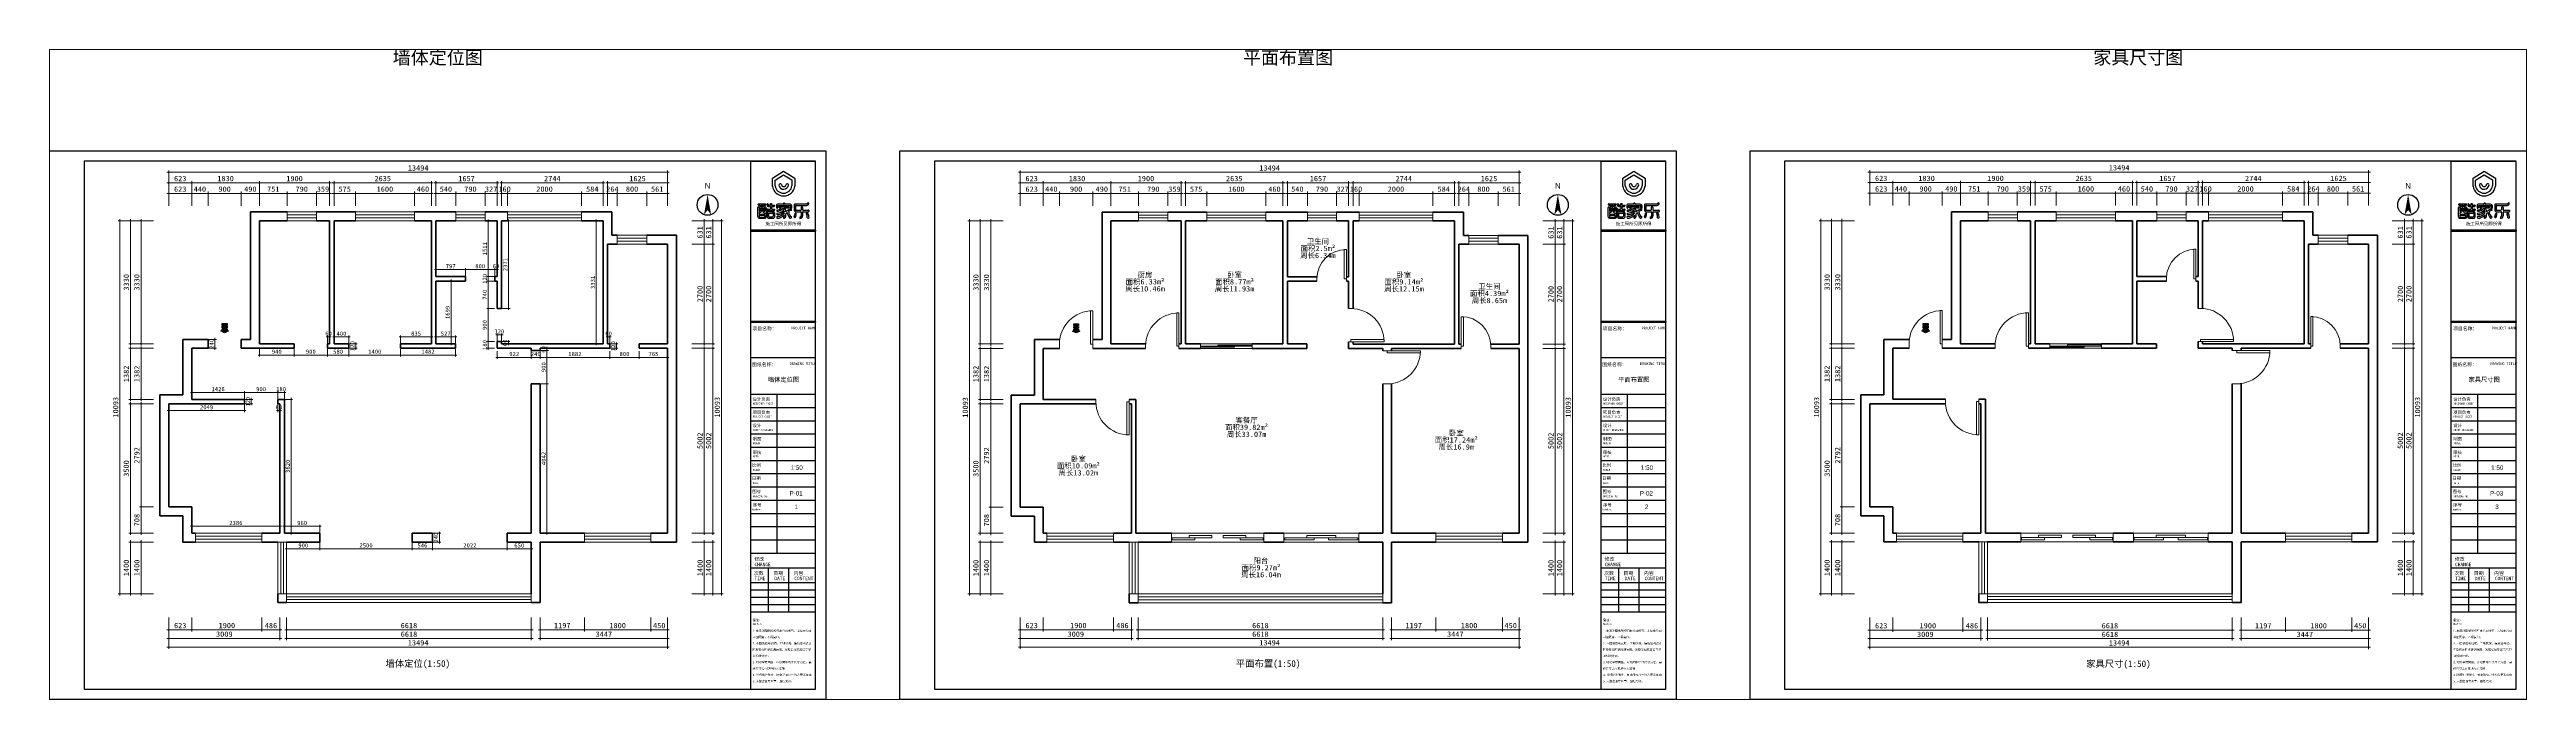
# Paper-space layout 'Layout1' of a CAD drawing. Header units: millimetres. Extents: x -20 to 277, y 59 to 136.
# The model-space entities are those that its viewports show. They can reach past a viewport. Long polylines and large blocks are cut down to what shows.
import ezdxf

# ---------------------------------------------------------------- set-up
doc = ezdxf.new("R2010")
doc.units = ezdxf.units.MM
doc.layers.get('0').update_dxf_attribs({"lineweight": 13})
for name, color, linetype in [('00图框', 7, 'Continuous'), ('SH-尺寸标注', 32, 'Continuous'), ('SH-符号标注', 1, 'Continuous'), ('图框', 4, 'Continuous'), ('图框文字', 7, 'Continuous')]:
    doc.layers.add(name, color=color, linetype=linetype)
for name, color, linetype, lineweight in [('BS-非承重墙', 7, 'Continuous', 50), ('DS-门窗', 7, 'Continuous', 13), ('SH-文字标注', 2, 'Continuous', 13)]:
    doc.layers.add(name, color=color, linetype=linetype, lineweight=lineweight)
doc.styles.add('0e113b756c7cbd20a20592cb0b51655f_SimSun', font='', dxfattribs={"height": 176.635064})
doc.styles.add('1e150f8d9abff80a802f8b29d9676000_SimSun', font='', dxfattribs={"height": 235.513419})
doc.styles.add('2d1e2366a3f214301024c2bbb94502e4_SimSun', font='', dxfattribs={"height": 125.877061})
doc.styles.add('31c75dbd597bbf9dbb9d78976e414cb7_SimSun', font='', dxfattribs={"height": 141.056165})
doc.styles.add('8c1861f19ccae897a1b159ab4070abdc_SimSun', font='', dxfattribs={"height": 214.912156})
doc.styles.add('b411453e04fa315575d897f6d9934d12_SimSun', font='', dxfattribs={"height": 210.993931})
doc.styles.add('DEFAULT_COMPASS_NEW_TEXT_STYLE46.90906220242788_Arial', font='', dxfattribs={"height": 375.272498})
doc.styles.add('defaultTagTextStyle_446.4285714285714_ZH_SimSun', font='', dxfattribs={"height": 446.428571})
doc.styles.add('e7311fcd6f339991f75d87c2bb3e43e7_SimSun', font='', dxfattribs={"height": 149.872176})
doc.styles.get("Standard").update_dxf_attribs({"font": 'SimSun.ttf'})
doc.styles.add('T_12_2_SimSun', font='', dxfattribs={"height": 225.638169})
doc.styles.add('T_20_SimSun', font='', dxfattribs={"height": 178.571429})
doc.styles.add('自定义样式_Arial_303.3707865168539', font='', dxfattribs={"height": 303.370787})
doc.styles.add('自定义样式_SimSun_303.3707865168539', font='', dxfattribs={"height": 303.370787})
doc.styles.get('0e113b756c7cbd20a20592cb0b51655f_SimSun').set_extended_font_data('SimSun')
doc.styles.get('1e150f8d9abff80a802f8b29d9676000_SimSun').set_extended_font_data('SimSun')
doc.styles.get('2d1e2366a3f214301024c2bbb94502e4_SimSun').set_extended_font_data('SimSun')
doc.styles.get('31c75dbd597bbf9dbb9d78976e414cb7_SimSun').set_extended_font_data('SimSun')
doc.styles.get('8c1861f19ccae897a1b159ab4070abdc_SimSun').set_extended_font_data('SimSun')
doc.styles.get('b411453e04fa315575d897f6d9934d12_SimSun').set_extended_font_data('SimSun')
doc.styles.get('DEFAULT_COMPASS_NEW_TEXT_STYLE46.90906220242788_Arial').set_extended_font_data('Arial')
doc.styles.get('defaultTagTextStyle_446.4285714285714_ZH_SimSun').set_extended_font_data('SimSun')
doc.styles.get('e7311fcd6f339991f75d87c2bb3e43e7_SimSun').set_extended_font_data('SimSun')
doc.styles.get('T_12_2_SimSun').set_extended_font_data('SimSun')
doc.styles.get('T_20_SimSun').set_extended_font_data('SimSun')
doc.styles.get('自定义样式_Arial_303.3707865168539').set_extended_font_data('Arial')
doc.styles.get('自定义样式_SimSun_303.3707865168539').set_extended_font_data('SimSun')
doc.dimstyles.new('D_16_1.5', dxfattribs={"dimtxt": 114.285719, "dimasz": 28.57143, "dimexe": 38.09524, "dimexo": 0, "dimgap": 0, "dimtad": 1, "dimdec": 0, "dimzin": 1, "dimdsep": 46, "dimtxsty": 'Standard', "dimblk": 'ARCHTICK', "dimcen": 0.09, "dimdle": 38.09524, "dimclrd": 252, "dimclre": 252, "dimclrt": 134, "dimadec": 0, "dimazin": 0, "dimtfac": 1, "dimtdec": 4, "dimtix": 1, "dimtmove": 2, "dimatfit": 3, "dimfxl": 171.428579, "dimfxlon": 1, "dimtolj": 1, "dimtzin": 0, "dimlwd": 9, "dimlwe": 9, "dimarcsym": 0})
doc.dimstyles.new('D_20_2.35', dxfattribs={"dimtxt": 142.857143, "dimasz": 35.714286, "dimexe": 47.619048, "dimexo": 0, "dimgap": 0, "dimtad": 1, "dimdec": 0, "dimzin": 1, "dimdsep": 46, "dimtxsty": 'Standard', "dimblk": 'ARCHTICK', "dimcen": 0.09, "dimdle": 47.619048, "dimclrd": 252, "dimclre": 252, "dimclrt": 134, "dimadec": 0, "dimazin": 0, "dimtfac": 1, "dimtdec": 4, "dimtix": 1, "dimtmove": 2, "dimatfit": 3, "dimfxl": 335.714273, "dimfxlon": 1, "dimtolj": 1, "dimtzin": 0, "dimlwd": 9, "dimlwe": 9, "dimarcsym": 0})

# ---------------------------------------------------------------- blocks, each defined once
blk = doc.blocks.new('_Frame133990009')
at = {"layer": '00图框'}
for points in [[(-1, -5885), (-3501, -5885), (-3501, -5941), (-1, -5941)], [(-1, -10828), (-3501, -10828), (-3501, -10867), (-1, -10867)]]:
    blk.add_hatch(color=251, dxfattribs=at).paths.add_polyline_path(points, flags=0)
at = {"color": 7, "linetype": 'Continuous', "ltscale": 2}
for p, q in [((-3501, -5885), (-1, -5885)), ((-3501, -5941), (-3501, -5885)), ((-1, -5941), (-3501, -5941)), ((-1, -5885), (-1, -5941)), ((-3501, -10828), (-1, -10828)), ((-3501, -10867), (-3501, -10828)), ((-1, -10867), (-3501, -10867)), ((-1, -10828), (-1, -10867))]:
    blk.add_line(p, q, dxfattribs=at)
at = {"layer": '00图框', "color": 7, "linetype": 'Continuous', "ltscale": 2}
for p, q in [((-3501, -30715), (-3501, -2147)), ((-3501, -2147), (-1, -2147)), ((-2325, -3072), (-1720, -2691)), ((-2325, -3509), (-2325, -3072)), ((-2187, -3167), (-1730, -2883)), ((-2187, -3484), (-2187, -3167)), ((-1730, -2883), (-1269, -3158)), ((-1720, -2691), (-1113, -3063)), ((-1269, -3158), (-1269, -3478)), ((-1113, -3063), (-1113, -3506)), ((-3130, -4676), (-3130, -5128)), ((-3084, -4458), (-2700, -4458)), ((-3083, -4621), (-3016, -4621)), ((-3080, -4520), (-3007, -4520)), ((-3049, -5228), (-2715, -5228)), ((-3046, -4688), (-3046, -4861)), ((-3046, -4937), (-3046, -5014)), ((-3046, -5079), (-3046, -5146)), ((-3027, -5066), (-2746, -5066)), ((-3024, -5024), (-2755, -5024)), ((-3012, -5176), (-2756, -5176)), ((-2985, -4540), (-2985, -4596)), ((-2977, -4686), (-2977, -4822)), ((-2932, -4540), (-2932, -4596)), ((-2923, -4699), (-2923, -4844)), ((-2905, -4519), (-2876, -4519)), ((-2905, -4621), (-2876, -4621)), ((-2905, -4677), (-2876, -4677)), ((-2860, -4540), (-2860, -4596)), ((-2853, -4699), (-2853, -4844)), ((-2803, -4540), (-2803, -4596)), ((-2800, -4686), (-2800, -4822)), ((-2779, -4621), (-2713, -4621)), ((-2776, -4520), (-2703, -4520)), ((-2733, -4688), (-2733, -4861)), ((-2733, -4937), (-2733, -5014)), ((-2733, -5079), (-2733, -5146)), ((-2669, -4676), (-2669, -5167)), ((-2617, -4912), (-2617, -5150)), ((-2614, -4483), (-2614, -4545)), ((-2611, -4760), (-2611, -4803)), ((-2592, -4741), (-2441, -4741)), ((-2591, -4818), (-2232, -4818)), ((-2558, -4480), (-2558, -4520)), ((-2558, -4874), (-2295, -4874)), ((-2548, -4985), (-2548, -5118)), ((-2542, -4596), (-2427, -4596)), ((-2542, -5227), (-2260, -5227)), ((-2541, -4533), (-2427, -4533)), ((-2536, -4952), (-2315, -4952)), ((-2509, -5162), (-2324, -5162)), ((-2427, -4533), (-2427, -4439)), ((-2427, -4439), (-2378, -4439)), ((-2427, -4596), (-2427, -4722)), ((-2378, -4439), (-2378, -4533)), ((-2378, -4533), (-2239, -4533)), ((-2378, -4594), (-2237, -4594)), ((-2378, -4594), (-2378, -4723)), ((-2362, -4741), (-2240, -4741)), ((-2280, -4981), (-2280, -5124)), ((-2221, -4941), (-2221, -5178)), ((-2218, -4545), (-2218, -4580)), ((-2216, -4761), (-2216, -4802)), ((-2106, -4514), (-2106, -4660)), ((-2071, -5231), (-1963, -5231)), ((-1956, -5140), (-2066, -5140)), ((-1750, -4476), (-2059, -4476)), ((-2035, -4575), (-2035, -4655)), ((-2013, -4555), (-1386, -4555)), ((-1947, -4676), (-1853, -4676)), ((-1942, -4621), (-1448, -4621)), ((-1767, -4702), (-1731, -4702)), ((-1724, -4422), (-1724, -4461)), ((-1674, -4422), (-1674, -4461)), ((-1376, -4476), (-1659, -4476)), ((-1653, -4676), (-1447, -4676)), ((-1599, -5146), (-1599, -4989)), ((-1379, -4743), (-1323, -4743)), ((-1362, -4585), (-1362, -4675)), ((-1274, -4676), (-1274, -4561)), ((-1153, -4495), (-1153, -4797)), ((-1101, -4953), (-1041, -4953)), ((-467, -4466), (-1088, -4466)), ((-1075, -4571), (-1075, -4777)), ((-1060, -4888), (-809, -4888)), ((-1047, -4799), (-813, -4799)), ((-1046, -4544), (-471, -4544)), ((-838, -5179), (-838, -5249)), ((-781, -4652), (-781, -4785)), ((-777, -4914), (-777, -5110)), ((-758, -4620), (-710, -4620)), ((-697, -4914), (-697, -5103)), ((-696, -4652), (-696, -4786)), ((-673, -4888), (-378, -4888)), ((-667, -4800), (-379, -4800)), ((-355, -4820), (-355, -4867)), ((-3501, -10867), (-1, -10867)), ((-3501, -12775), (-1, -12775)), ((-3501, -14763), (-1, -14763)), ((-3501, -15479), (-1, -15479)), ((-2069, -23354), (-2069, -14763)), ((-3501, -16195), (-1, -16195)), ((-3501, -16911), (-1, -16911)), ((-3501, -17627), (-1, -17627)), ((-3501, -18343), (-1, -18343)), ((-3501, -19059), (-1, -19059)), ((-3501, -19775), (-1, -19775)), ((-3501, -20491), (-1, -20491)), ((-3501, -21207), (-1, -21207)), ((-3501, -21922), (-1, -21922)), ((-3501, -22638), (-1, -22638)), ((-3501, -23354), (-1, -23354)), ((-3501, -24150), (-1, -24150)), ((-3501, -24945), (-1, -24945)), ((-3501, -25343), (-1, -25343)), ((-2546, -26536), (-2546, -24150)), ((-1432, -26536), (-1432, -24150)), ((-3501, -25741), (-1, -25741)), ((-3501, -26138), (-1, -26138)), ((-3501, -26536), (-1, -26536))]:
    blk.add_line(p, q, dxfattribs=at)
at = {"layer": '00图框', "color": 251, "linetype": 'Continuous', "ltscale": 2}
for p, q in [((-1, -5885), (-3501, -5885)), ((-3501, -5885), (-3501, -5941)), ((-3501, -5941), (-1, -5941)), ((-1, -5941), (-1, -5885)), ((-1, -10828), (-3501, -10828)), ((-3501, -10828), (-3501, -10867)), ((-3501, -10867), (-1, -10867)), ((-1, -10867), (-1, -10828))]:
    blk.add_line(p, q, dxfattribs=at)
at = {"layer": '00图框', "color": 7, "linetype": 'Continuous', "ltscale": 2, "flags": 128}
for points in [[(-41435, -1581), (565, -1581), (565, -31281), (-41435, -31281), (-41435, -1581)], [(-39567, -30715), (-1, -30715), (-1, -2147), (-39567, -2147), (-39567, -30715)]]:
    blk.add_lwpolyline(points, dxfattribs=at)
at = {"layer": '00图框', "color": 7, "linetype": 'Continuous', "ltscale": 2}
for centre, radius, start, end in [((-1719, -3412), 613, 189.06326, 351.22539), ((-1729, -3414), 464, 188.67877, 352.08263), ((-1909, -3446), 73.8, 25.4217, 181.47553), ((-1720, -3401), 267, 189.9871, 353.32387), ((-1716, -3397), 127, 187.87552, 356.26454), ((-1528, -3446), 73.9, 10.33016, 146.54958), ((-3065, -4684), 65.9, 105.83975, 172.95766), ((-3017, -5118), 114, 184.54604, 253.58766), ((-3082, -4489), 31.3, 94.31867, 273.35062), ((-3011, -4713), 43, 39.01448, 144.50691), ((-3044, -4786), 75.4, 268.28605, 331.46781), ((-3043, -4812), 125, 268.70709, 344.96225), ((-3025, -4999), 25.1, 215.66189, 274.05519), ((-3028, -5085), 19, 88.46244, 161.40648), ((-3014, -5144), 31.7, 182.87884, 273.35273), ((-3016, -4589), 31.6, 269.14499, 346.82347), ((-3005, -4540), 19.7, 357.98128, 95.32507), ((-2906, -4546), 26.9, 88.04288, 167.30389), ((-2908, -4598), 23.5, 177.11169, 278.98931), ((-2900, -4700), 23, 102.506, 178.97521), ((-2877, -4537), 17.7, 349.24252, 85.66618), ((-2886, -4596), 26.3, 292.98911, 0.31258), ((-2875, -4699), 22, 359.86447, 92.47381), ((-2751, -4836), 102, 184.56529, 280.02182), ((-2777, -4546), 26, 87.03974, 167.29205), ((-2779, -4596), 24.3, 179.77374, 268.00348), ((-2768, -4733), 56.3, 51.82613, 124.56226), ((-2743, -4801), 60.6, 199.75555, 279.22993), ((-2764, -5146), 30.4, 284.46103, 1.14558), ((-2757, -4992), 31.5, 272.46892, 318.04302), ((-2746, -5079), 12.2, 356.58331, 90.13579), ((-2731, -5167), 62.6, 284.70245, 359.8657), ((-2725, -4675), 55.8, 359.2366, 77.79725), ((-2702, -4489), 31.3, 266.64938, 85.68133), ((-2551, -4949), 76.1, 95.46916, 150.42927), ((-2521, -5132), 97.8, 190.68318, 257.67991), ((-2586, -4489), 29.3, 18.32617, 167.8205), ((-2547, -4526), 70.5, 195.3683, 273.70916), ((-2589, -4763), 22.3, 97.02299, 172.38785), ((-2589, -4794), 23.7, 201.55895, 265.24779), ((-2544, -4519), 14.5, 186.11292, 278.41234), ((-2490, -4988), 58.4, 142.48921, 177.23819), ((-2498, -5112), 50.5, 186.44352, 257.5309), ((-2448, -4721), 20.5, 288.75773, 357.82544), ((-2355, -4719), 23.4, 189.86637, 250.41755), ((-2328, -5113), 49.1, 275.00123, 347.37062), ((-2317, -4991), 38.7, 15.3429, 86.46938), ((-2298, -4951), 77.5, 7.31535, 87.96974), ((-2269, -5180), 48.2, 280.69152, 1.98886), ((-2239, -4765), 23.8, 9.89262, 92.87217), ((-2238, -4556), 22.6, 27.06586, 91.1627), ((-2240, -4571), 23.9, 276.56809, 337.70407), ((-2234, -4799), 18.7, 276.52055, 350.24732), ((-2052, -4533), 57.2, 96.6007, 160.3597), ((-2070, -4656), 35.9, 186.18703, 2.53611), ((-2046, -5187), 50.7, 113.26645, 240.43212), ((-2050, -5003), 45.3, 123.37818, 235.87287), ((-2051, -4827), 42.8, 121.83918, 226.61217), ((-2097, -4432), 427, 272.30258, 320.77208), ((-2073, -4546), 495, 269.65517, 321.42887), ((-2133, -4404), 564, 275.85746, 321.34119), ((-2094, -4482), 310, 273.95235, 321.1287), ((-2013, -4577), 22, 91.63091, 173.24155), ((-2276, -4375), 912, 290.11771, 311.01817), ((-1930, -4650), 31.5, 111.61272, 237.21279), ((-2482, -4022), 1236, 295.18492, 310.27374), ((-1750, -4448), 28.5, 268.87418, 333.44442), ((-1694, -5198), 37.4, 153.43145, 282.69985), ((-1788, -4783), 99.1, 15.36733, 54.46764), ((-1825, -5071), 147, 311.40309, 3.37904), ((-1699, -4439), 30.1, 34.3448, 145.6552), ((-2024, -4918), 344, 352.30381, 10.76487), ((-1727, -5108), 133, 288.01257, 343.66018), ((-1655, -4457), 19.8, 190.65554, 259.34446), ((-2026, -4881), 425, 357.88465, 28.76708), ((-1071, -5425), 748, 114.30819, 135.12674), ((-906, -5684), 982, 129.22598, 134.9163), ((-871, -4800), 668, 190.7057, 220.3029), ((-1261, -5157), 346, 98.18986, 123.83833), ((-1129, -4885), 325, 177.32311, 238.5217), ((-1458, -4649), 29.8, 291.04973, 70.19579), ((-1393, -4585), 31.1, 0.02101, 77.29861), ((-1357, -5176), 60.2, 247.69597, 13.05991), ((-1384, -4589), 113, 14.29939, 86.08947), ((-1318, -4655), 48.4, 203.57853, 334.05095), ((-1344, -4783), 46.2, 317.39698, 62.11168), ((-1121, -5169), 36.5, 161.60144, 329.06568), ((-1425, -4975), 325, 325.90021, 3.97691), ((-1090, -4550), 83.9, 89.06215, 139.27111), ((-1042, -4777), 112, 189.98938, 261.04294), ((-1324, -5017), 290, 323.81286, 12.79996), ((-1035, -4585), 42.5, 105.19199, 161.43864), ((-1044, -4767), 31.9, 197.06299, 266.02959), ((-834, -5112), 137, 268.32184, 3.75751), ((-853, -5104), 76.3, 281.04559, 355.65503), ((-817, -4747), 52.8, 274.95343, 313.25104), ((-817, -4932), 43.9, 23.19768, 79.76547), ((-737, -4660), 44.8, 118.11695, 170.12963), ((-744, -4654), 47.9, 2.43148, 45.33025), ((-668, -4917), 29.4, 98.95345, 172.60139), ((-667, -4762), 37.8, 218.86043, 269.43163), ((-426, -5038), 85.3, 93.67776, 159.45251), ((-695, -5182), 257, 351.62787, 42.57758), ((-485, -4414), 131, 276.04296, 0.65613), ((-483, -4417), 51.9, 287.8972, 5.26145), ((-395, -5139), 92, 240.08498, 300.52454), ((-731, -5192), 384, 356.08577, 38.6706), ((-393, -4470), 69.6, 56.36841, 123.63159), ((-381, -4828), 27.8, 16.3888, 84.90044), ((-377, -4866), 22.2, 266.93219, 356.95545)]:
    blk.add_arc(centre, radius, start, end, dxfattribs=at)
at = {"layer": '00图框', "color": 7, "insert": (-2700, -5446), "char_height": 171.9, "attachment_point": 1, "line_spacing_factor": 0.8, "style": '8c1861f19ccae897a1b159ab4070abdc_SimSun'}
blk.add_mtext('施工图所见即所得', dxfattribs=at)
at = {"layer": '图框文字', "color": 7, "attachment_point": 1, "line_spacing_factor": 0.8}
for s, insert, char_height, style in [('项目名称：', (-3409, -11113), 188.4, '1e150f8d9abff80a802f8b29d9676000_SimSun'), ('PROJECT NAME', (-1301, -11110), 141.31, '0e113b756c7cbd20a20592cb0b51655f_SimSun'), ('图纸名称：', (-3433, -13055), 188.4, '1e150f8d9abff80a802f8b29d9676000_SimSun'), ('DRAWING TITLE', (-1397, -13032), 141.31, '0e113b756c7cbd20a20592cb0b51655f_SimSun'), ('项目负责', (-3397, -15654), 168.8, 'b411453e04fa315575d897f6d9934d12_SimSun'), ('设计负责', (-3400, -14941), 168.8, 'b411453e04fa315575d897f6d9934d12_SimSun'), ('DESIGNER CHIEF', (-3390, -15218), 100.7, '2d1e2366a3f214301024c2bbb94502e4_SimSun'), ('PROJECT CHIEF', (-3390, -15924), 100.7, '2d1e2366a3f214301024c2bbb94502e4_SimSun'), ('设计', (-3400, -16368), 168.8, 'b411453e04fa315575d897f6d9934d12_SimSun'), ('制图', (-3396, -17092), 168.8, 'b411453e04fa315575d897f6d9934d12_SimSun'), ('CHIEF DESIGNED', (-3391, -16649), 100.7, '2d1e2366a3f214301024c2bbb94502e4_SimSun'), ('DRAWN', (-3390, -17365), 100.7, '2d1e2366a3f214301024c2bbb94502e4_SimSun'), ('比例', (-3423, -18509), 168.8, 'b411453e04fa315575d897f6d9934d12_SimSun'), ('APPR.', (-3388, -18071), 100.7, '2d1e2366a3f214301024c2bbb94502e4_SimSun'), ('审核', (-3402, -17822), 168.8, 'b411453e04fa315575d897f6d9934d12_SimSun'), ('图号', (-3419, -19938), 168.8, 'b411453e04fa315575d897f6d9934d12_SimSun'), ('日期', (-3438, -19224), 168.8, 'b411453e04fa315575d897f6d9934d12_SimSun'), ('SCALE', (-3393, -18809), 100.7, '2d1e2366a3f214301024c2bbb94502e4_SimSun'), ('DATE', (-3390, -19525), 100.7, '2d1e2366a3f214301024c2bbb94502e4_SimSun'), ('Number.', (-3420, -20947), 100.7, '2d1e2366a3f214301024c2bbb94502e4_SimSun'), ('序号', (-3395, -20674), 168.8, 'b411453e04fa315575d897f6d9934d12_SimSun'), ('DRAWING NO.', (-3390, -20241), 100.7, '2d1e2366a3f214301024c2bbb94502e4_SimSun'), ('修改', (-3306, -23583), 188.4, '1e150f8d9abff80a802f8b29d9676000_SimSun'), ('CHANGE', (-3303, -23878), 188.4, '1e150f8d9abff80a802f8b29d9676000_SimSun'), ('次数', (-3331, -24353), 188.4, '1e150f8d9abff80a802f8b29d9676000_SimSun'), ('TIME', (-3300, -24636), 188.4, '1e150f8d9abff80a802f8b29d9676000_SimSun'), ('日期', (-2277, -24350), 188.4, '1e150f8d9abff80a802f8b29d9676000_SimSun'), ('DATE', (-2225, -24636), 188.4, '1e150f8d9abff80a802f8b29d9676000_SimSun'), ('内容', (-1181, -24353), 188.4, '1e150f8d9abff80a802f8b29d9676000_SimSun'), ('CONTENT', (-1146, -24636), 188.4, '1e150f8d9abff80a802f8b29d9676000_SimSun'), ('1.本设计图纸版权归本公司所有，未经本公司', (-3404, -27506), 112.84, '31c75dbd597bbf9dbb9d78976e414cb7_SimSun'), ('备注:', (-3395, -26918), 119.9, 'e7311fcd6f339991f75d87c2bb3e43e7_SimSun'), ('书面同意，不得复印。', (-3395, -27847), 112.8, '31c75dbd597bbf9dbb9d78976e414cb7_SimSun'), ('Notes', (-3387, -27137), 119.9, 'e7311fcd6f339991f75d87c2bb3e43e7_SimSun'), ('图及有关图纸协调使用，发现任何差异请立即', (-3407, -28529), 112.84, '31c75dbd597bbf9dbb9d78976e414cb7_SimSun'), ('3.切勿量度图纸，应以图中所注尺寸为准，最', (-3395, -29211), 112.84, '31c75dbd597bbf9dbb9d78976e414cb7_SimSun'), ('2.本图纸应与说明，工地状况，建筑结构设计', (-3394, -28188), 112.84, '31c75dbd597bbf9dbb9d78976e414cb7_SimSun'), ('通知设计者。', (-3392, -28867), 112.8, '31c75dbd597bbf9dbb9d78976e414cb7_SimSun'), ('终尺寸需在现场校对准确。', (-3396, -29552), 112.84, '31c75dbd597bbf9dbb9d78976e414cb7_SimSun'), ('5.未签出图专用章，图纸无效。', (-3395, -30233), 112.84, '31c75dbd597bbf9dbb9d78976e414cb7_SimSun'), ('4.除特别注明外，图中所有尺寸均为毫米单位。', (-3392, -29893), 112.84, '31c75dbd597bbf9dbb9d78976e414cb7_SimSun')]:
    blk.add_mtext(s, dxfattribs=dict(at, insert=insert, char_height=char_height, style=style))
blk = doc.blocks.new('WINDOW_04707b7ab295c4109f17f36e469b074f_8bf7001e8d1a4dbb83fa052754e9e71a')
at = {"layer": 'DS-门窗', "color": 60, "linetype": 'Continuous', "ltscale": 2}
for p, q in [((-1705, 5335), (-105, 5335)), ((-1705, 5095), (-1705, 5335)), ((-1705, 5255), (-105, 5255)), ((-1705, 5175), (-105, 5175)), ((-105, 5095), (-1705, 5095)), ((-105, 5335), (-105, 5095))]:
    blk.add_line(p, q, dxfattribs=at)
blk = doc.blocks.new('WINDOW_be54d57dd2980b4745b6107c1db403a4_69c86ffe22a54cf0a936bd767b243cf3')
at = {"layer": 'DS-门窗', "color": 60, "linetype": 'Continuous', "ltscale": 2}
for p, q in [((5380.024, 4704), (6180.024, 4704)), ((5380.024, 4464), (5380.024, 4704)), ((6180.024, 4704), (6180.024, 4464)), ((5380.024, 4624), (6180.024, 4624)), ((5380.024, 4544), (6180.024, 4544)), ((6180.024, 4464), (5380.024, 4464))]:
    blk.add_line(p, q, dxfattribs=at)
blk = doc.blocks.new('WINDOW_d84b6ebc0626bfc3fe963bb6747bbbc2_da16f9c558224019a64558b7d36323de')
at = {"layer": 'DS-门窗', "color": 60, "linetype": 'Continuous', "ltscale": 2}
for p, q in [((2412, 5335), (4412, 5335)), ((2412, 5095), (2412, 5335)), ((2412, 5255), (4412, 5255)), ((2412, 5175), (4412, 5175)), ((4412, 5095), (2412, 5095)), ((4412, 5335), (4412, 5095))]:
    blk.add_line(p, q, dxfattribs=at)
blk = doc.blocks.new('WINDOW_457235841b895c7bba6a4e735b49eca3_6d3d7d841dcf419f80ca4fa7672b44fe')
at = {"layer": 'DS-门窗', "color": 60, "linetype": 'Continuous', "ltscale": 2}
for p, q in [((3054, -4998), (-3564, -4998)), ((-3564, -4998), (-3564, -5238)), ((-3564, -5078), (3054, -5078)), ((-3564, -5158), (3054, -5158)), ((-3564, -5238), (3054, -5238)), ((3054, -5238), (3054, -4998))]:
    blk.add_line(p, q, dxfattribs=at)
blk = doc.blocks.new('WINDOW_056332da3f0b9930f582464c6ce3c43e_68a109dd874d4c05a51f29bf0351cec9')
at = {"layer": 'DS-门窗', "color": 60, "linetype": 'Continuous', "ltscale": 2}
for p, q in [((1014.5935, 5335), (1804.5935, 5335)), ((1014.5935, 5095), (1014.5935, 5335)), ((1014.5935, 5255), (1804.5935, 5255)), ((1014.5935, 5175), (1804.5935, 5175)), ((1804.5935, 5095), (1014.5935, 5095)), ((1804.5935, 5335), (1804.5935, 5095))]:
    blk.add_line(p, q, dxfattribs=at)
blk = doc.blocks.new('WINDOW_1069e7ebacfedbad252c001cc9efab4f_d9ac034aab214644b8ddf41eef342f24')
at = {"layer": 'DS-门窗', "color": 60, "linetype": 'Continuous', "ltscale": 2}
for p, q in [((-4230, -3358), (-6030, -3358)), ((-6030, -3358), (-6030, -3598)), ((-6030, -3438), (-4230, -3438)), ((-6030, -3518), (-4230, -3518)), ((-6030, -3598), (-4230, -3598)), ((-4230, -3598), (-4230, -3358))]:
    blk.add_line(p, q, dxfattribs=at)
blk = doc.blocks.new('WINDOW_7ef46d865c749b3857ad8bd3d8736a15_5f431976bb8b454686ddb9e1de903168')
at = {"layer": 'DS-门窗', "color": 60, "linetype": 'Continuous', "ltscale": 2}
for p, q in [((-3804, -4998), (-3804, -3598)), ((-3804, -3598), (-3564, -3598)), ((-3724, -4998), (-3724, -3598)), ((-3644, -4998), (-3644, -3598)), ((-3564, -3598), (-3564, -4998)), ((-3564, -4998), (-3804, -4998))]:
    blk.add_line(p, q, dxfattribs=at)
blk = doc.blocks.new('WINDOW_f2e229d4467dbe10bf9011404412ce28_e542550d14c4469bb2ccd17e211946bd')
at = {"layer": 'DS-门窗', "color": 60, "linetype": 'Continuous', "ltscale": 2}
for p, q in [((6291, -3358), (4491, -3358)), ((4491, -3358), (4491, -3598)), ((4491, -3438), (6291, -3438)), ((4491, -3518), (6291, -3518)), ((4491, -3598), (6291, -3598)), ((6291, -3598), (6291, -3358))]:
    blk.add_line(p, q, dxfattribs=at)
blk = doc.blocks.new('WINDOW_aa73323a93527d1190f4dc8c38fcff5b_186bdf2c4a5d40bfad27e80d50d9e6b1')
at = {"layer": 'DS-门窗', "color": 60, "linetype": 'Continuous', "ltscale": 2}
for p, q in [((-3549.442, 5335), (-2759.442, 5335)), ((-3549.442, 5095), (-3549.442, 5335)), ((-3549.442, 5255), (-2759.442, 5255)), ((-3549.442, 5175), (-2759.442, 5175)), ((-2759.442, 5095), (-3549.442, 5095)), ((-2759.442, 5335), (-2759.442, 5095))]:
    blk.add_line(p, q, dxfattribs=at)
blk = doc.blocks.new('LEGEND_67648a39d927c7a930baef3c54e38a72_50dd9289d5ae45199d053af8cd38e6ff')
at = {"layer": 'DS-门窗', "color": 60, "linetype": 'Continuous', "ltscale": 2}
for p, q in [((0, 120), (0, 0)), ((900, 120), (900, 0))]:
    blk.add_line(p, q, dxfattribs=at)
at = {"layer": 'DS-门窗', "color": 60, "linetype": 'Continuous', "ltscale": 2, "flags": 128}
blk.add_lwpolyline([(0, 60), (0, 960), (60, 960), (60, 60), (0, 60)], dxfattribs=at)
at = {"layer": 'DS-门窗', "color": 60, "linetype": 'Continuous', "ltscale": 2}
blk.add_arc((0, 60), 900, 0, 90, dxfattribs=at)
blk = doc.blocks.new('WINDOW_34cba26a377ddec2cc6237880846c127_2632094e25eb45fe883a40ab5c268f24')
at = {"layer": 'DS-门窗', "color": 60, "linetype": 'Continuous', "ltscale": 2}
for p, q in [((-1705, 5335), (-105, 5335)), ((-1705, 5095), (-1705, 5335)), ((-1705, 5255), (-105, 5255)), ((-1705, 5175), (-105, 5175)), ((-105, 5095), (-1705, 5095)), ((-105, 5335), (-105, 5095))]:
    blk.add_line(p, q, dxfattribs=at)
blk = doc.blocks.new('DOOR_1d8174cbc86d870cddd503b661fbbb6e_6990f88db217405fb791342dbd199f05')
at = {"layer": 'DS-门窗', "color": 60, "linetype": 'Continuous', "ltscale": 2}
for p, q in [((-1880, 1765), (-480, 1765)), ((-1880, 1645), (-1880, 1765)), ((-480, 1645), (-1880, 1645)), ((-1860, 1705), (-953, 1705)), ((-1860, 1675), (-1860, 1705)), ((-953, 1675), (-1860, 1675)), ((-1407, 1735), (-500, 1735)), ((-1407, 1705), (-1407, 1735)), ((-500, 1705), (-1407, 1705)), ((-953, 1705), (-953, 1675)), ((-500, 1735), (-500, 1705)), ((-480, 1765), (-480, 1645))]:
    blk.add_line(p, q, dxfattribs=at)
blk = doc.blocks.new('DOOR_acc6905375ffd53cf1e31f5e83cf5ed8_0b95423158d84db897271b12eb6dca6c')
at = {"layer": 'DS-门窗', "color": 60, "linetype": 'Continuous', "ltscale": 2}
for p, q in [((-163.9998, -3357.9998), (-2663.9998, -3357.9998)), ((-2663.9998, -3357.9998), (-2663.9998, -3597.9998)), ((-2663.9998, -3597.9998), (-163.9998, -3597.9998)), ((-2028.9998, -3477.9998), (-2643.9998, -3477.9998)), ((-2643.9998, -3477.9998), (-2643.9998, -3537.9998)), ((-2643.9998, -3537.9998), (-2028.9998, -3537.9998)), ((-1567.7498, -3417.9998), (-2182.7498, -3417.9998)), ((-2182.7498, -3417.9998), (-2182.7498, -3477.9998)), ((-2182.7498, -3477.9998), (-1567.7498, -3477.9998)), ((-2028.9998, -3537.9998), (-2028.9998, -3477.9998)), ((-1567.7498, -3477.9998), (-1567.7498, -3417.9998)), ((-645.2498, -3417.9998), (-1260.2498, -3417.9998)), ((-1260.2498, -3417.9998), (-1260.2498, -3477.9998)), ((-1260.2498, -3477.9998), (-645.2498, -3477.9998)), ((-183.9998, -3477.9998), (-798.9998, -3477.9998)), ((-798.9998, -3477.9998), (-798.9998, -3537.9998)), ((-798.9998, -3537.9998), (-183.9998, -3537.9998)), ((-645.2498, -3477.9998), (-645.2498, -3417.9998)), ((-183.9998, -3537.9998), (-183.9998, -3477.9998)), ((-163.9998, -3597.9998), (-163.9998, -3357.9998))]:
    blk.add_line(p, q, dxfattribs=at)
blk = doc.blocks.new('DOOR_3d5513a56b217097f4e72e7e1c964057_0e7302f3b3de42dcbd4674c8a126d7b2')
at = {"layer": 'DS-门窗', "color": 60, "linetype": 'Continuous', "ltscale": 2}
for p, q in [((2404, -3358), (382, -3358)), ((382, -3358), (382, -3598)), ((382, -3598), (2404, -3598)), ((1195, -3478), (402, -3478)), ((402, -3478), (402, -3538)), ((402, -3538), (1195, -3538)), ((1789, -3418), (997, -3418)), ((997, -3418), (997, -3478)), ((997, -3478), (1789, -3478)), ((1195, -3538), (1195, -3478)), ((2384, -3478), (1591, -3478)), ((1591, -3478), (1591, -3538)), ((1591, -3538), (2384, -3538)), ((1789, -3478), (1789, -3418)), ((2384, -3538), (2384, -3478)), ((2404, -3598), (2404, -3358))]:
    blk.add_line(p, q, dxfattribs=at)
blk = doc.blocks.new('LEGEND_1930c1a60e44aec1322f032919471f35_2d1f8afeb9ce4e0ea7dc1e4a90488654')
at = {"layer": 'DS-门窗', "color": 60, "linetype": 'Continuous', "ltscale": 2}
for p, q in [((0, 240), (0, 0)), ((900, 240), (900, 0))]:
    blk.add_line(p, q, dxfattribs=at)
at = {"layer": 'DS-门窗', "color": 60, "linetype": 'Continuous', "ltscale": 2, "flags": 128}
blk.add_lwpolyline([(0, 120), (0, 1020), (60, 1020), (60, 120), (0, 120)], dxfattribs=at)
at = {"layer": 'DS-门窗', "color": 60, "linetype": 'Continuous', "ltscale": 2}
blk.add_arc((0, 120), 900, 0, 90, dxfattribs=at)
blk = doc.blocks.new('WINDOW_0454d6fb4cd76eadd359e260ab275495_08940aaeb3d747389f920cb5cfb5c3ab')
at = {"layer": 'DS-门窗', "color": 60, "linetype": 'Continuous', "ltscale": 2}
for p, q in [((5380.024, 4704), (6180.024, 4704)), ((5380.024, 4464), (5380.024, 4704)), ((6180.024, 4704), (6180.024, 4464)), ((5380.024, 4624), (6180.024, 4624)), ((5380.024, 4544), (6180.024, 4544)), ((6180.024, 4464), (5380.024, 4464))]:
    blk.add_line(p, q, dxfattribs=at)
blk = doc.blocks.new('WINDOW_0bf0849176abca271c73d5e02b515a7a_a69a7be99d4f4c469ebba05df959e93d')
at = {"layer": 'DS-门窗', "color": 60, "linetype": 'Continuous', "ltscale": 2}
for p, q in [((2412, 5335), (4412, 5335)), ((2412, 5095), (2412, 5335)), ((2412, 5255), (4412, 5255)), ((2412, 5175), (4412, 5175)), ((4412, 5095), (2412, 5095)), ((4412, 5335), (4412, 5095))]:
    blk.add_line(p, q, dxfattribs=at)
blk = doc.blocks.new('LEGEND_3e1924bf48cd455502cd6dd321e4fbfe_e7f481db3c4c40d8abf49df3941ffb18')
at = {"layer": 'DS-门窗', "color": 60, "linetype": 'Continuous', "ltscale": 2}
for p, q in [((0, 120), (0, 0)), ((800, 120), (800, 0))]:
    blk.add_line(p, q, dxfattribs=at)
at = {"layer": 'DS-门窗', "color": 60, "linetype": 'Continuous', "ltscale": 2, "flags": 128}
blk.add_lwpolyline([(0, 60), (0, 860), (60, 860), (60, 60), (0, 60)], dxfattribs=at)
at = {"layer": 'DS-门窗', "color": 60, "linetype": 'Continuous', "ltscale": 2}
blk.add_arc((0, 60), 800, 0, 90, dxfattribs=at)
blk = doc.blocks.new('WINDOW_f73aaa421d81a0d24ced11b06a9f54ff_d18b65bd54624575a71e40cacd58e0c7')
at = {"layer": 'DS-门窗', "color": 60, "linetype": 'Continuous', "ltscale": 2}
for p, q in [((3054, -4998), (-3564, -4998)), ((-3564, -4998), (-3564, -5238)), ((-3564, -5078), (3054, -5078)), ((-3564, -5158), (3054, -5158)), ((-3564, -5238), (3054, -5238)), ((3054, -5238), (3054, -4998))]:
    blk.add_line(p, q, dxfattribs=at)
blk = doc.blocks.new('WINDOW_ccd0e7d8de067121aff61f8e0024bde1_ba6e2e62c9e9424592d2c8828c7e4fba')
at = {"layer": 'DS-门窗', "color": 60, "linetype": 'Continuous', "ltscale": 2}
for p, q in [((1014.5935, 5335), (1804.5935, 5335)), ((1014.5935, 5095), (1014.5935, 5335)), ((1014.5935, 5255), (1804.5935, 5255)), ((1014.5935, 5175), (1804.5935, 5175)), ((1804.5935, 5095), (1014.5935, 5095)), ((1804.5935, 5335), (1804.5935, 5095))]:
    blk.add_line(p, q, dxfattribs=at)
blk = doc.blocks.new('WINDOW_b9969480b67079be11589bbff2d2da8e_e0f840c4466b49bc990c8ccdc1e307e4')
at = {"layer": 'DS-门窗', "color": 60, "linetype": 'Continuous', "ltscale": 2}
for p, q in [((-4230, -3358), (-6030, -3358)), ((-6030, -3358), (-6030, -3598)), ((-6030, -3438), (-4230, -3438)), ((-6030, -3518), (-4230, -3518)), ((-6030, -3598), (-4230, -3598)), ((-4230, -3598), (-4230, -3358))]:
    blk.add_line(p, q, dxfattribs=at)
blk = doc.blocks.new('WINDOW_cacf92c015f3955073eea6c39584fa9b_b5f50a5ff9d647fda2256d60ba827a1b')
at = {"layer": 'DS-门窗', "color": 60, "linetype": 'Continuous', "ltscale": 2}
for p, q in [((-3804, -4998), (-3804, -3598)), ((-3804, -3598), (-3564, -3598)), ((-3724, -4998), (-3724, -3598)), ((-3644, -4998), (-3644, -3598)), ((-3564, -3598), (-3564, -4998)), ((-3564, -4998), (-3804, -4998))]:
    blk.add_line(p, q, dxfattribs=at)
blk = doc.blocks.new('WINDOW_651d1b27b1119d189fde12601428cfb8_adc89733773943f6adb41fee4168a95d')
at = {"layer": 'DS-门窗', "color": 60, "linetype": 'Continuous', "ltscale": 2}
for p, q in [((6291, -3358), (4491, -3358)), ((4491, -3358), (4491, -3598)), ((4491, -3438), (6291, -3438)), ((4491, -3518), (6291, -3518)), ((4491, -3598), (6291, -3598)), ((6291, -3598), (6291, -3358))]:
    blk.add_line(p, q, dxfattribs=at)
blk = doc.blocks.new('WINDOW_6a2360e1ca609f75e3d7be5bc484ede7_c2a12a7c8db449d8a5c1290a8ca8ae1e')
at = {"layer": 'DS-门窗', "color": 60, "linetype": 'Continuous', "ltscale": 2}
for p, q in [((-3549.442, 5335), (-2759.442, 5335)), ((-3549.442, 5095), (-3549.442, 5335)), ((-3549.442, 5255), (-2759.442, 5255)), ((-3549.442, 5175), (-2759.442, 5175)), ((-2759.442, 5095), (-3549.442, 5095)), ((-2759.442, 5335), (-2759.442, 5095))]:
    blk.add_line(p, q, dxfattribs=at)
blk = doc.blocks.new('MARKER_b0f825f74debf8782aa1a4a7718f793d_8505909e6f4e42928d9244ef8b26d793')
at = {"layer": 'SH-符号标注'}
for points in [[(-5240, 2064), (-5340, 2114), (-5305, 2114), (-5305, 2164), (-5175, 2164), (-5175, 2114), (-5140, 2114)], [(-5305, 2264), (-5305, 2314), (-5175, 2314), (-5175, 2264)], [(-5305, 2189), (-5305, 2239), (-5175, 2239), (-5175, 2189)]]:
    blk.add_hatch(color=1, dxfattribs=at).paths.add_polyline_path(points, flags=0)
at = {"layer": 'SH-符号标注', "color": 1, "linetype": 'Continuous'}
for p, q in [((-5240, 2064), (-5340, 2114)), ((-5340, 2114), (-5305, 2114)), ((-5305, 2264), (-5305, 2314)), ((-5305, 2314), (-5175, 2314)), ((-5175, 2264), (-5305, 2264)), ((-5305, 2189), (-5305, 2239)), ((-5305, 2239), (-5175, 2239)), ((-5175, 2189), (-5305, 2189)), ((-5305, 2114), (-5305, 2164)), ((-5305, 2164), (-5175, 2164)), ((-5140, 2114), (-5240, 2064)), ((-5175, 2314), (-5175, 2264)), ((-5175, 2239), (-5175, 2189)), ((-5175, 2164), (-5175, 2114)), ((-5175, 2114), (-5140, 2114))]:
    blk.add_line(p, q, dxfattribs=at)
blk = doc.blocks.new('MARKER_5106b0af163273dc1d68d420b29a57b0_f1792f0da3b74351a59608ed481a83c1')
at = {"layer": 'SH-符号标注'}
for points in [[(-5240, 2064), (-5340, 2114), (-5305, 2114), (-5305, 2164), (-5175, 2164), (-5175, 2114), (-5140, 2114)], [(-5305, 2264), (-5305, 2314), (-5175, 2314), (-5175, 2264)], [(-5305, 2189), (-5305, 2239), (-5175, 2239), (-5175, 2189)]]:
    blk.add_hatch(color=1, dxfattribs=at).paths.add_polyline_path(points, flags=0)
at = {"layer": 'SH-符号标注', "color": 1, "linetype": 'Continuous'}
for p, q in [((-5240, 2064), (-5340, 2114)), ((-5340, 2114), (-5305, 2114)), ((-5305, 2264), (-5305, 2314)), ((-5305, 2314), (-5175, 2314)), ((-5175, 2264), (-5305, 2264)), ((-5305, 2189), (-5305, 2239)), ((-5305, 2239), (-5175, 2239)), ((-5175, 2189), (-5305, 2189)), ((-5305, 2114), (-5305, 2164)), ((-5305, 2164), (-5175, 2164)), ((-5140, 2114), (-5240, 2064)), ((-5175, 2314), (-5175, 2264)), ((-5175, 2239), (-5175, 2189)), ((-5175, 2164), (-5175, 2114)), ((-5175, 2114), (-5140, 2114))]:
    blk.add_line(p, q, dxfattribs=at)
blk = doc.blocks.new('MARKER_0f313124c63934d8de3dba865fd75e0d_d27eb081a07c4b8894c61b1208d3df5b')
at = {"layer": 'SH-符号标注'}
for points in [[(-5240, 2064), (-5340, 2114), (-5305, 2114), (-5305, 2164), (-5175, 2164), (-5175, 2114), (-5140, 2114)], [(-5305, 2264), (-5305, 2314), (-5175, 2314), (-5175, 2264)], [(-5305, 2189), (-5305, 2239), (-5175, 2239), (-5175, 2189)]]:
    blk.add_hatch(color=1, dxfattribs=at).paths.add_polyline_path(points, flags=0)
at = {"layer": 'SH-符号标注', "color": 1, "linetype": 'Continuous'}
for p, q in [((-5240, 2064), (-5340, 2114)), ((-5340, 2114), (-5305, 2114)), ((-5305, 2264), (-5305, 2314)), ((-5305, 2314), (-5175, 2314)), ((-5175, 2264), (-5305, 2264)), ((-5305, 2189), (-5305, 2239)), ((-5305, 2239), (-5175, 2239)), ((-5175, 2189), (-5305, 2189)), ((-5305, 2114), (-5305, 2164)), ((-5305, 2164), (-5175, 2164)), ((-5140, 2114), (-5240, 2064)), ((-5175, 2314), (-5175, 2264)), ((-5175, 2239), (-5175, 2189)), ((-5175, 2164), (-5175, 2114)), ((-5175, 2114), (-5140, 2114))]:
    blk.add_line(p, q, dxfattribs=at)
blk = doc.blocks.new('_ArchTick')
at = {"color": 0, "linetype": 'ByBlock', "const_width": 0.15}
blk.add_lwpolyline([(-0.5, -0.5), (0.5, 0.5)], dxfattribs=at)
blk = doc.blocks.new('*D157')
at = {"layer": 'Defpoints', "color": 0}
for p in [(3224, -19271), (16718, -19271), (16718, -19606)]:
    blk.add_point(p, dxfattribs=at)
at = {"layer": 'SH-尺寸标注', "color": 252, "linetype": 'Continuous', "lineweight": 9}
for p, q in [((3224, -19271), (3224, -19654)), ((16718, -19271), (16718, -19654)), ((3176, -19606), (16765, -19606))]:
    blk.add_line(p, q, dxfattribs=at)
at = {"layer": 'SH-尺寸标注', "color": 252, "lineweight": 9, "xscale": 35.71428581050463, "yscale": 35.71428581050463, "zscale": 35.71428581050463, "rotation": 180}
blk.add_blockref('_ArchTick', (3224, -19606), dxfattribs=at)
at = {"layer": 'SH-尺寸标注', "color": 252, "lineweight": 9, "xscale": 35.71428581050463, "yscale": 35.71428581050463, "zscale": 35.71428581050463}
blk.add_blockref('_ArchTick', (16718, -19606), dxfattribs=at)
at = {"layer": 'SH-尺寸标注', "color": 134, "insert": (9971, -19491), "char_height": 142.9, "attachment_point": 5}
blk.add_mtext('\\A1;13494', dxfattribs=at)
blk = doc.blocks.new('*D156')
at = {"layer": 'Defpoints', "color": 0}
for p in [(3224, -7094), (16718, -6758), (16718, -7094)]:
    blk.add_point(p, dxfattribs=at)
at = {"layer": 'SH-尺寸标注', "color": 252, "linetype": 'Continuous', "lineweight": 9}
for p, q in [((3176, -6758), (16765, -6758)), ((3224, -7094), (3224, -6710)), ((16718, -7094), (16718, -6710))]:
    blk.add_line(p, q, dxfattribs=at)
at = {"layer": 'SH-尺寸标注', "color": 252, "lineweight": 9, "xscale": 35.71428581050463, "yscale": 35.71428581050463, "zscale": 35.71428581050463, "rotation": 180}
blk.add_blockref('_ArchTick', (3224, -6758), dxfattribs=at)
at = {"layer": 'SH-尺寸标注', "color": 252, "lineweight": 9, "xscale": 35.71428581050463, "yscale": 35.71428581050463, "zscale": 35.71428581050463}
blk.add_blockref('_ArchTick', (16718, -6758), dxfattribs=at)
at = {"layer": 'SH-尺寸标注', "color": 134, "insert": (9971, -6643), "char_height": 142.9, "attachment_point": 5}
blk.add_mtext('\\A1;13494', dxfattribs=at)
blk = doc.blocks.new('*D155')
at = {"layer": 'Defpoints', "color": 0}
for p in [(17840, -8071), (18176, -8071), (17840, -18164)]:
    blk.add_point(p, dxfattribs=at)
at = {"layer": 'SH-尺寸标注', "color": 252, "linetype": 'Continuous', "lineweight": 9}
for p, q in [((18176, -18211), (18176, -8023)), ((17840, -8071), (18224, -8071)), ((17840, -18164), (18224, -18164))]:
    blk.add_line(p, q, dxfattribs=at)
at = {"layer": 'SH-尺寸标注', "color": 252, "lineweight": 9, "xscale": 35.71428581050463, "yscale": 35.71428581050463, "zscale": 35.71428581050463}
for p, rotation in [((18176, -8071), 90), ((18176, -18164), 270)]:
    blk.add_blockref('_ArchTick', p, dxfattribs=dict(at, rotation=rotation))
at = {"layer": 'SH-尺寸标注', "color": 134, "insert": (18061, -13117), "char_height": 142.9, "attachment_point": 5, "rotation": 90}
blk.add_mtext('\\A1;10093', dxfattribs=at)
blk = doc.blocks.new('*D154')
at = {"layer": 'Defpoints', "color": 0}
for p in [(1905, -8071), (2241, -8071), (2241, -18164)]:
    blk.add_point(p, dxfattribs=at)
at = {"layer": 'SH-尺寸标注', "color": 252, "linetype": 'Continuous', "lineweight": 9}
for p, q in [((1905, -18211), (1905, -8023)), ((2241, -8071), (1857, -8071)), ((2241, -18164), (1857, -18164))]:
    blk.add_line(p, q, dxfattribs=at)
at = {"layer": 'SH-尺寸标注', "color": 252, "lineweight": 9, "xscale": 35.71428581050463, "yscale": 35.71428581050463, "zscale": 35.71428581050463}
for p, rotation in [((1905, -8071), 90), ((1905, -18164), 270)]:
    blk.add_blockref('_ArchTick', p, dxfattribs=dict(at, rotation=rotation))
at = {"layer": 'SH-尺寸标注', "color": 134, "insert": (1790, -13117), "char_height": 142.9, "attachment_point": 5, "rotation": 90}
blk.add_mtext('\\A1;10093', dxfattribs=at)
blk = doc.blocks.new('*D153')
at = {"layer": 'Defpoints', "color": 0}
for p in [(2191, -16764), (2527, -16764), (2527, -18164)]:
    blk.add_point(p, dxfattribs=at)
at = {"layer": 'SH-尺寸标注', "color": 252, "linetype": 'Continuous', "lineweight": 9}
for p, q in [((2191, -18211), (2191, -16716)), ((2527, -16764), (2144, -16764)), ((2527, -18164), (2144, -18164))]:
    blk.add_line(p, q, dxfattribs=at)
at = {"layer": 'SH-尺寸标注', "color": 252, "lineweight": 9, "xscale": 35.71428581050463, "yscale": 35.71428581050463, "zscale": 35.71428581050463}
for p, rotation in [((2191, -16764), 90), ((2191, -18164), 270)]:
    blk.add_blockref('_ArchTick', p, dxfattribs=dict(at, rotation=rotation))
at = {"layer": 'SH-尺寸标注', "color": 134, "insert": (2076, -17464), "char_height": 142.9, "attachment_point": 5, "rotation": 90}
blk.add_mtext('\\A1;1400', dxfattribs=at)
blk = doc.blocks.new('*D152')
at = {"layer": 'Defpoints', "color": 0}
for p in [(2191, -13024), (2527, -13024), (2527, -16524)]:
    blk.add_point(p, dxfattribs=at)
at = {"layer": 'SH-尺寸标注', "color": 252, "linetype": 'Continuous', "lineweight": 9}
for p, q in [((2527, -13024), (2144, -13024)), ((2191, -16571), (2191, -12976)), ((2527, -16524), (2144, -16524))]:
    blk.add_line(p, q, dxfattribs=at)
at = {"layer": 'SH-尺寸标注', "color": 252, "lineweight": 9, "xscale": 35.71428581050463, "yscale": 35.71428581050463, "zscale": 35.71428581050463}
for p, rotation in [((2191, -13024), 90), ((2191, -16524), 270)]:
    blk.add_blockref('_ArchTick', p, dxfattribs=dict(at, rotation=rotation))
at = {"layer": 'SH-尺寸标注', "color": 134, "insert": (2076, -14774), "char_height": 142.9, "attachment_point": 5, "rotation": 90}
blk.add_mtext('\\A1;3500', dxfattribs=at)
blk = doc.blocks.new('*D151')
at = {"layer": 'Defpoints', "color": 0}
for p in [(2191, -11522), (2527, -11522), (2527, -12904)]:
    blk.add_point(p, dxfattribs=at)
at = {"layer": 'SH-尺寸标注', "color": 252, "linetype": 'Continuous', "lineweight": 9}
for p, q in [((2527, -11522), (2144, -11522)), ((2191, -12951), (2191, -11474)), ((2527, -12904), (2144, -12904))]:
    blk.add_line(p, q, dxfattribs=at)
at = {"layer": 'SH-尺寸标注', "color": 252, "lineweight": 9, "xscale": 35.71428581050463, "yscale": 35.71428581050463, "zscale": 35.71428581050463}
for p, rotation in [((2191, -11522), 90), ((2191, -12904), 270)]:
    blk.add_blockref('_ArchTick', p, dxfattribs=dict(at, rotation=rotation))
at = {"layer": 'SH-尺寸标注', "color": 134, "insert": (2076, -12213), "char_height": 142.9, "attachment_point": 5, "rotation": 90}
blk.add_mtext('\\A1;1382', dxfattribs=at)
blk = doc.blocks.new('*D150')
at = {"layer": 'Defpoints', "color": 0}
for p in [(2191, -8071), (2527, -8071), (2527, -11401)]:
    blk.add_point(p, dxfattribs=at)
at = {"layer": 'SH-尺寸标注', "color": 252, "linetype": 'Continuous', "lineweight": 9}
for p, q in [((2191, -11448), (2191, -8023)), ((2527, -8071), (2144, -8071)), ((2527, -11401), (2144, -11401))]:
    blk.add_line(p, q, dxfattribs=at)
at = {"layer": 'SH-尺寸标注', "color": 252, "lineweight": 9, "xscale": 35.71428581050463, "yscale": 35.71428581050463, "zscale": 35.71428581050463}
for p, rotation in [((2191, -8071), 90), ((2191, -11401), 270)]:
    blk.add_blockref('_ArchTick', p, dxfattribs=dict(at, rotation=rotation))
at = {"layer": 'SH-尺寸标注', "color": 134, "insert": (2076, -9736), "char_height": 142.9, "attachment_point": 5, "rotation": 90}
blk.add_mtext('\\A1;3330', dxfattribs=at)
blk = doc.blocks.new('*D149')
at = {"layer": 'Defpoints', "color": 0}
for p in [(17607, -16764), (17943, -16764), (17607, -18164)]:
    blk.add_point(p, dxfattribs=at)
at = {"layer": 'SH-尺寸标注', "color": 252, "linetype": 'Continuous', "lineweight": 9}
for p, q in [((17943, -18211), (17943, -16716)), ((17607, -16764), (17991, -16764)), ((17607, -18164), (17991, -18164))]:
    blk.add_line(p, q, dxfattribs=at)
at = {"layer": 'SH-尺寸标注', "color": 252, "lineweight": 9, "xscale": 35.71428581050463, "yscale": 35.71428581050463, "zscale": 35.71428581050463}
for p, rotation in [((17943, -16764), 90), ((17943, -18164), 270)]:
    blk.add_blockref('_ArchTick', p, dxfattribs=dict(at, rotation=rotation))
at = {"layer": 'SH-尺寸标注', "color": 134, "insert": (17828, -17464), "char_height": 142.9, "attachment_point": 5, "rotation": 90}
blk.add_mtext('\\A1;1400', dxfattribs=at)
blk = doc.blocks.new('*D148')
at = {"layer": 'Defpoints', "color": 0}
for p in [(17607, -11522), (17943, -11522), (17607, -16524)]:
    blk.add_point(p, dxfattribs=at)
at = {"layer": 'SH-尺寸标注', "color": 252, "linetype": 'Continuous', "lineweight": 9}
for p, q in [((17607, -11522), (17991, -11522)), ((17943, -16571), (17943, -11474)), ((17607, -16524), (17991, -16524))]:
    blk.add_line(p, q, dxfattribs=at)
at = {"layer": 'SH-尺寸标注', "color": 252, "lineweight": 9, "xscale": 35.71428581050463, "yscale": 35.71428581050463, "zscale": 35.71428581050463}
for p, rotation in [((17943, -11522), 90), ((17943, -16524), 270)]:
    blk.add_blockref('_ArchTick', p, dxfattribs=dict(at, rotation=rotation))
at = {"layer": 'SH-尺寸标注', "color": 134, "insert": (17828, -14023), "char_height": 142.9, "attachment_point": 5, "rotation": 90}
blk.add_mtext('\\A1;5002', dxfattribs=at)
blk = doc.blocks.new('*D147')
at = {"layer": 'Defpoints', "color": 0}
for p in [(17607, -8702), (17943, -8702), (17607, -11402)]:
    blk.add_point(p, dxfattribs=at)
at = {"layer": 'SH-尺寸标注', "color": 252, "linetype": 'Continuous', "lineweight": 9}
for p, q in [((17607, -8702), (17991, -8702)), ((17943, -11449), (17943, -8654)), ((17607, -11402), (17991, -11402))]:
    blk.add_line(p, q, dxfattribs=at)
at = {"layer": 'SH-尺寸标注', "color": 252, "lineweight": 9, "xscale": 35.71428581050463, "yscale": 35.71428581050463, "zscale": 35.71428581050463}
for p, rotation in [((17943, -8702), 90), ((17943, -11402), 270)]:
    blk.add_blockref('_ArchTick', p, dxfattribs=dict(at, rotation=rotation))
at = {"layer": 'SH-尺寸标注', "color": 134, "insert": (17828, -10052), "char_height": 142.9, "attachment_point": 5, "rotation": 90}
blk.add_mtext('\\A1;2700', dxfattribs=at)
blk = doc.blocks.new('*D146')
at = {"layer": 'Defpoints', "color": 0}
for p in [(17607, -8071), (17607, -8702), (17943, -8071)]:
    blk.add_point(p, dxfattribs=at)
at = {"layer": 'SH-尺寸标注', "color": 252, "linetype": 'Continuous', "lineweight": 9}
for p, q in [((17943, -8749), (17943, -8023)), ((17607, -8071), (17991, -8071)), ((17607, -8702), (17991, -8702))]:
    blk.add_line(p, q, dxfattribs=at)
at = {"layer": 'SH-尺寸标注', "color": 252, "lineweight": 9, "xscale": 35.71428581050463, "yscale": 35.71428581050463, "zscale": 35.71428581050463}
for p, rotation in [((17943, -8071), 90), ((17943, -8702), 270)]:
    blk.add_blockref('_ArchTick', p, dxfattribs=dict(at, rotation=rotation))
at = {"layer": 'SH-尺寸标注', "color": 134, "insert": (17828, -8386), "char_height": 142.9, "attachment_point": 5, "rotation": 90}
blk.add_mtext('\\A1;631', dxfattribs=at)
blk = doc.blocks.new('*D145')
at = {"layer": 'Defpoints', "color": 0}
for p in [(3847, -7044), (3224, -7380), (3847, -7380)]:
    blk.add_point(p, dxfattribs=at)
at = {"layer": 'SH-尺寸标注', "color": 252, "linetype": 'Continuous', "lineweight": 9}
for p, q in [((3176, -7044), (3894, -7044)), ((3224, -7380), (3224, -6996)), ((3847, -7380), (3847, -6996))]:
    blk.add_line(p, q, dxfattribs=at)
at = {"layer": 'SH-尺寸标注', "color": 252, "lineweight": 9, "xscale": 35.71428581050463, "yscale": 35.71428581050463, "zscale": 35.71428581050463, "rotation": 180}
blk.add_blockref('_ArchTick', (3224, -7044), dxfattribs=at)
at = {"layer": 'SH-尺寸标注', "color": 252, "lineweight": 9, "xscale": 35.71428581050463, "yscale": 35.71428581050463, "zscale": 35.71428581050463}
blk.add_blockref('_ArchTick', (3847, -7044), dxfattribs=at)
at = {"layer": 'SH-尺寸标注', "color": 134, "insert": (3535, -6929), "char_height": 142.9, "attachment_point": 5}
blk.add_mtext('\\A1;623', dxfattribs=at)
blk = doc.blocks.new('*D144')
at = {"layer": 'Defpoints', "color": 0}
for p in [(5677, -7044), (3847, -7380), (5677, -7380)]:
    blk.add_point(p, dxfattribs=at)
at = {"layer": 'SH-尺寸标注', "color": 252, "linetype": 'Continuous', "lineweight": 9}
for p, q in [((3799, -7044), (5724, -7044)), ((3847, -7380), (3847, -6996)), ((5677, -7380), (5677, -6996))]:
    blk.add_line(p, q, dxfattribs=at)
at = {"layer": 'SH-尺寸标注', "color": 252, "lineweight": 9, "xscale": 35.71428581050463, "yscale": 35.71428581050463, "zscale": 35.71428581050463, "rotation": 180}
blk.add_blockref('_ArchTick', (3847, -7044), dxfattribs=at)
at = {"layer": 'SH-尺寸标注', "color": 252, "lineweight": 9, "xscale": 35.71428581050463, "yscale": 35.71428581050463, "zscale": 35.71428581050463}
blk.add_blockref('_ArchTick', (5677, -7044), dxfattribs=at)
at = {"layer": 'SH-尺寸标注', "color": 134, "insert": (4762, -6929), "char_height": 142.9, "attachment_point": 5}
blk.add_mtext('\\A1;1830', dxfattribs=at)
blk = doc.blocks.new('*D143')
at = {"layer": 'Defpoints', "color": 0}
for p in [(7577, -7044), (5677, -7380), (7577, -7380)]:
    blk.add_point(p, dxfattribs=at)
at = {"layer": 'SH-尺寸标注', "color": 252, "linetype": 'Continuous', "lineweight": 9}
for p, q in [((5629, -7044), (7624, -7044)), ((5677, -7380), (5677, -6996)), ((7577, -7380), (7577, -6996))]:
    blk.add_line(p, q, dxfattribs=at)
at = {"layer": 'SH-尺寸标注', "color": 252, "lineweight": 9, "xscale": 35.71428581050463, "yscale": 35.71428581050463, "zscale": 35.71428581050463, "rotation": 180}
blk.add_blockref('_ArchTick', (5677, -7044), dxfattribs=at)
at = {"layer": 'SH-尺寸标注', "color": 252, "lineweight": 9, "xscale": 35.71428581050463, "yscale": 35.71428581050463, "zscale": 35.71428581050463}
blk.add_blockref('_ArchTick', (7577, -7044), dxfattribs=at)
at = {"layer": 'SH-尺寸标注', "color": 134, "insert": (6627, -6929), "char_height": 142.9, "attachment_point": 5}
blk.add_mtext('\\A1;1900', dxfattribs=at)
blk = doc.blocks.new('*D142')
at = {"layer": 'Defpoints', "color": 0}
for p in [(10332, -7044), (7697, -7380), (10332, -7380)]:
    blk.add_point(p, dxfattribs=at)
at = {"layer": 'SH-尺寸标注', "color": 252, "linetype": 'Continuous', "lineweight": 9}
for p, q in [((7649, -7044), (10379, -7044)), ((7697, -7380), (7697, -6996)), ((10332, -7380), (10332, -6996))]:
    blk.add_line(p, q, dxfattribs=at)
at = {"layer": 'SH-尺寸标注', "color": 252, "lineweight": 9, "xscale": 35.71428581050463, "yscale": 35.71428581050463, "zscale": 35.71428581050463, "rotation": 180}
blk.add_blockref('_ArchTick', (7697, -7044), dxfattribs=at)
at = {"layer": 'SH-尺寸标注', "color": 252, "lineweight": 9, "xscale": 35.71428581050463, "yscale": 35.71428581050463, "zscale": 35.71428581050463}
blk.add_blockref('_ArchTick', (10332, -7044), dxfattribs=at)
at = {"layer": 'SH-尺寸标注', "color": 134, "insert": (9014, -6929), "char_height": 142.9, "attachment_point": 5}
blk.add_mtext('\\A1;2635', dxfattribs=at)
blk = doc.blocks.new('*D141')
at = {"layer": 'Defpoints', "color": 0}
for p in [(12109, -7044), (10452, -7380), (12109, -7380)]:
    blk.add_point(p, dxfattribs=at)
at = {"layer": 'SH-尺寸标注', "color": 252, "linetype": 'Continuous', "lineweight": 9}
for p, q in [((10404, -7044), (12156, -7044)), ((10452, -7380), (10452, -6996)), ((12109, -7380), (12109, -6996))]:
    blk.add_line(p, q, dxfattribs=at)
at = {"layer": 'SH-尺寸标注', "color": 252, "lineweight": 9, "xscale": 35.71428581050463, "yscale": 35.71428581050463, "zscale": 35.71428581050463, "rotation": 180}
blk.add_blockref('_ArchTick', (10452, -7044), dxfattribs=at)
at = {"layer": 'SH-尺寸标注', "color": 252, "lineweight": 9, "xscale": 35.71428581050463, "yscale": 35.71428581050463, "zscale": 35.71428581050463}
blk.add_blockref('_ArchTick', (12109, -7044), dxfattribs=at)
at = {"layer": 'SH-尺寸标注', "color": 134, "insert": (11280, -6929), "char_height": 142.9, "attachment_point": 5}
blk.add_mtext('\\A1;1657', dxfattribs=at)
blk = doc.blocks.new('*D140')
at = {"layer": 'Defpoints', "color": 0}
for p in [(14973, -7044), (12229, -7380), (14973, -7380)]:
    blk.add_point(p, dxfattribs=at)
at = {"layer": 'SH-尺寸标注', "color": 252, "linetype": 'Continuous', "lineweight": 9}
for p, q in [((12181, -7044), (15020, -7044)), ((12229, -7380), (12229, -6996)), ((14973, -7380), (14973, -6996))]:
    blk.add_line(p, q, dxfattribs=at)
at = {"layer": 'SH-尺寸标注', "color": 252, "lineweight": 9, "xscale": 35.71428581050463, "yscale": 35.71428581050463, "zscale": 35.71428581050463, "rotation": 180}
blk.add_blockref('_ArchTick', (12229, -7044), dxfattribs=at)
at = {"layer": 'SH-尺寸标注', "color": 252, "lineweight": 9, "xscale": 35.71428581050463, "yscale": 35.71428581050463, "zscale": 35.71428581050463}
blk.add_blockref('_ArchTick', (14973, -7044), dxfattribs=at)
at = {"layer": 'SH-尺寸标注', "color": 134, "insert": (13601, -6929), "char_height": 142.9, "attachment_point": 5}
blk.add_mtext('\\A1;2744', dxfattribs=at)
blk = doc.blocks.new('*D139')
at = {"layer": 'Defpoints', "color": 0}
for p in [(16718, -7044), (15093, -7380), (16718, -7380)]:
    blk.add_point(p, dxfattribs=at)
at = {"layer": 'SH-尺寸标注', "color": 252, "linetype": 'Continuous', "lineweight": 9}
for p, q in [((15045, -7044), (16765, -7044)), ((15093, -7380), (15093, -6996)), ((16718, -7380), (16718, -6996))]:
    blk.add_line(p, q, dxfattribs=at)
at = {"layer": 'SH-尺寸标注', "color": 252, "lineweight": 9, "xscale": 35.71428581050463, "yscale": 35.71428581050463, "zscale": 35.71428581050463, "rotation": 180}
blk.add_blockref('_ArchTick', (15093, -7044), dxfattribs=at)
at = {"layer": 'SH-尺寸标注', "color": 252, "lineweight": 9, "xscale": 35.71428581050463, "yscale": 35.71428581050463, "zscale": 35.71428581050463}
blk.add_blockref('_ArchTick', (16718, -7044), dxfattribs=at)
at = {"layer": 'SH-尺寸标注', "color": 134, "insert": (15905, -6929), "char_height": 142.9, "attachment_point": 5}
blk.add_mtext('\\A1;1625', dxfattribs=at)
blk = doc.blocks.new('*D138')
at = {"layer": 'Defpoints', "color": 0}
for p in [(3224, -19038), (6233, -19038), (6233, -19373)]:
    blk.add_point(p, dxfattribs=at)
at = {"layer": 'SH-尺寸标注', "color": 252, "linetype": 'Continuous', "lineweight": 9}
for p, q in [((3176, -19373), (6280, -19373)), ((3224, -19038), (3224, -19421)), ((6233, -19038), (6233, -19421))]:
    blk.add_line(p, q, dxfattribs=at)
at = {"layer": 'SH-尺寸标注', "color": 252, "lineweight": 9, "xscale": 35.71428581050463, "yscale": 35.71428581050463, "zscale": 35.71428581050463, "rotation": 180}
blk.add_blockref('_ArchTick', (3224, -19373), dxfattribs=at)
at = {"layer": 'SH-尺寸标注', "color": 252, "lineweight": 9, "xscale": 35.71428581050463, "yscale": 35.71428581050463, "zscale": 35.71428581050463}
blk.add_blockref('_ArchTick', (6233, -19373), dxfattribs=at)
at = {"layer": 'SH-尺寸标注', "color": 134, "insert": (4728, -19258), "char_height": 142.9, "attachment_point": 5}
blk.add_mtext('\\A1;3009', dxfattribs=at)
blk = doc.blocks.new('*D137')
at = {"layer": 'Defpoints', "color": 0}
for p in [(6413, -19038), (13031, -19038), (13031, -19373)]:
    blk.add_point(p, dxfattribs=at)
at = {"layer": 'SH-尺寸标注', "color": 252, "linetype": 'Continuous', "lineweight": 9}
for p, q in [((6365, -19373), (13078, -19373)), ((6413, -19038), (6413, -19421)), ((13031, -19038), (13031, -19421))]:
    blk.add_line(p, q, dxfattribs=at)
at = {"layer": 'SH-尺寸标注', "color": 252, "lineweight": 9, "xscale": 35.71428581050463, "yscale": 35.71428581050463, "zscale": 35.71428581050463, "rotation": 180}
blk.add_blockref('_ArchTick', (6413, -19373), dxfattribs=at)
at = {"layer": 'SH-尺寸标注', "color": 252, "lineweight": 9, "xscale": 35.71428581050463, "yscale": 35.71428581050463, "zscale": 35.71428581050463}
blk.add_blockref('_ArchTick', (13031, -19373), dxfattribs=at)
at = {"layer": 'SH-尺寸标注', "color": 134, "insert": (9722, -19258), "char_height": 142.9, "attachment_point": 5}
blk.add_mtext('\\A1;6618', dxfattribs=at)
blk = doc.blocks.new('*D136')
at = {"layer": 'Defpoints', "color": 0}
for p in [(13271, -19038), (16718, -19038), (16718, -19373)]:
    blk.add_point(p, dxfattribs=at)
at = {"layer": 'SH-尺寸标注', "color": 252, "linetype": 'Continuous', "lineweight": 9}
for p, q in [((13223, -19373), (16765, -19373)), ((13271, -19038), (13271, -19421)), ((16718, -19038), (16718, -19421))]:
    blk.add_line(p, q, dxfattribs=at)
at = {"layer": 'SH-尺寸标注', "color": 252, "lineweight": 9, "xscale": 35.71428581050463, "yscale": 35.71428581050463, "zscale": 35.71428581050463, "rotation": 180}
blk.add_blockref('_ArchTick', (13271, -19373), dxfattribs=at)
at = {"layer": 'SH-尺寸标注', "color": 252, "lineweight": 9, "xscale": 35.71428581050463, "yscale": 35.71428581050463, "zscale": 35.71428581050463}
blk.add_blockref('_ArchTick', (16718, -19373), dxfattribs=at)
at = {"layer": 'SH-尺寸标注', "color": 134, "insert": (14994, -19258), "char_height": 142.9, "attachment_point": 5}
blk.add_mtext('\\A1;3447', dxfattribs=at)
blk = doc.blocks.new('*D135')
at = {"layer": 'Defpoints', "color": 0}
for p in [(11865, -11342), (12036, -11342), (12036, -11522)]:
    blk.add_point(p, dxfattribs=at)
at = {"layer": 'SH-尺寸标注', "color": 252, "linetype": 'Continuous', "lineweight": 9}
for p, q in [((12036, -11342), (11827, -11342)), ((11865, -11560), (11865, -11303)), ((12036, -11522), (11827, -11522))]:
    blk.add_line(p, q, dxfattribs=at)
at = {"layer": 'SH-尺寸标注', "color": 252, "lineweight": 9, "xscale": 28.57142986910685, "yscale": 28.57142986910685, "zscale": 28.57142986910685}
for p, rotation in [((11865, -11342), 90), ((11865, -11522), 270)]:
    blk.add_blockref('_ArchTick', p, dxfattribs=dict(at, rotation=rotation))
at = {"layer": 'SH-尺寸标注', "color": 134, "insert": (11773, -11432), "char_height": 114.3, "attachment_point": 5, "rotation": 90}
blk.add_mtext('\\A1;180', dxfattribs=at)
blk = doc.blocks.new('*D134')
at = {"layer": 'Defpoints', "color": 0}
for p in [(11865, -10442), (12036, -10442), (12036, -11342)]:
    blk.add_point(p, dxfattribs=at)
at = {"layer": 'SH-尺寸标注', "color": 252, "linetype": 'Continuous', "lineweight": 9}
for p, q in [((12036, -10442), (11827, -10442)), ((11865, -11380), (11865, -10403)), ((12036, -11342), (11827, -11342))]:
    blk.add_line(p, q, dxfattribs=at)
at = {"layer": 'SH-尺寸标注', "color": 252, "lineweight": 9, "xscale": 28.57142986910685, "yscale": 28.57142986910685, "zscale": 28.57142986910685}
for p, rotation in [((11865, -10442), 90), ((11865, -11342), 270)]:
    blk.add_blockref('_ArchTick', p, dxfattribs=dict(at, rotation=rotation))
at = {"layer": 'SH-尺寸标注', "color": 134, "insert": (11773, -10892), "char_height": 114.3, "attachment_point": 5, "rotation": 90}
blk.add_mtext('\\A1;900', dxfattribs=at)
blk = doc.blocks.new('*D133')
at = {"layer": 'Defpoints', "color": 0}
for p in [(11865, -9702), (12036, -9702), (12036, -10442)]:
    blk.add_point(p, dxfattribs=at)
at = {"layer": 'SH-尺寸标注', "color": 252, "linetype": 'Continuous', "lineweight": 9}
for p, q in [((12036, -9702), (11827, -9702)), ((11865, -10480), (11865, -9663)), ((12036, -10442), (11827, -10442))]:
    blk.add_line(p, q, dxfattribs=at)
at = {"layer": 'SH-尺寸标注', "color": 252, "lineweight": 9, "xscale": 28.57142986910685, "yscale": 28.57142986910685, "zscale": 28.57142986910685}
for p, rotation in [((11865, -9702), 90), ((11865, -10442), 270)]:
    blk.add_blockref('_ArchTick', p, dxfattribs=dict(at, rotation=rotation))
at = {"layer": 'SH-尺寸标注', "color": 134, "insert": (11773, -10072), "char_height": 114.3, "attachment_point": 5, "rotation": 90}
blk.add_mtext('\\A1;740', dxfattribs=at)
blk = doc.blocks.new('*D132')
at = {"layer": 'Defpoints', "color": 0}
for p in [(11865, -9582), (12036, -9582), (12036, -9702)]:
    blk.add_point(p, dxfattribs=at)
at = {"layer": 'SH-尺寸标注', "color": 252, "linetype": 'Continuous', "lineweight": 9}
for p, q in [((12036, -9582), (11827, -9582)), ((12036, -9702), (11827, -9702)), ((11865, -9740), (11865, -9543))]:
    blk.add_line(p, q, dxfattribs=at)
at = {"layer": 'SH-尺寸标注', "color": 252, "lineweight": 9, "xscale": 28.57142986910685, "yscale": 28.57142986910685, "zscale": 28.57142986910685}
for p, rotation in [((11865, -9582), 90), ((11865, -9702), 270)]:
    blk.add_blockref('_ArchTick', p, dxfattribs=dict(at, rotation=rotation))
at = {"layer": 'SH-尺寸标注', "color": 134, "insert": (11773, -9642), "char_height": 114.3, "attachment_point": 5, "rotation": 90}
blk.add_mtext('\\A1;120', dxfattribs=at)
blk = doc.blocks.new('*D131')
at = {"layer": 'Defpoints', "color": 0}
for p in [(11865, -8071), (12036, -8071), (12036, -9582)]:
    blk.add_point(p, dxfattribs=at)
at = {"layer": 'SH-尺寸标注', "color": 252, "linetype": 'Continuous', "lineweight": 9}
for p, q in [((11865, -9620), (11865, -8032)), ((12036, -8071), (11827, -8071)), ((12036, -9582), (11827, -9582))]:
    blk.add_line(p, q, dxfattribs=at)
at = {"layer": 'SH-尺寸标注', "color": 252, "lineweight": 9, "xscale": 28.57142986910685, "yscale": 28.57142986910685, "zscale": 28.57142986910685}
for p, rotation in [((11865, -8071), 90), ((11865, -9582), 270)]:
    blk.add_blockref('_ArchTick', p, dxfattribs=dict(at, rotation=rotation))
at = {"layer": 'SH-尺寸标注', "color": 134, "insert": (11773, -8826), "char_height": 114.3, "attachment_point": 5, "rotation": 90}
blk.add_mtext('\\A1;1511', dxfattribs=at)
blk = doc.blocks.new('*D130')
at = {"layer": 'Defpoints', "color": 0}
for p in [(12242, -11342), (12413, -11342), (12242, -11402)]:
    blk.add_point(p, dxfattribs=at)
at = {"layer": 'SH-尺寸标注', "color": 252, "linetype": 'Continuous', "lineweight": 9}
for p, q in [((12242, -11342), (12451, -11342)), ((12413, -11440), (12413, -11303)), ((12242, -11402), (12451, -11402))]:
    blk.add_line(p, q, dxfattribs=at)
at = {"layer": 'SH-尺寸标注', "color": 252, "lineweight": 9, "xscale": 28.57142986910685, "yscale": 28.57142986910685, "zscale": 28.57142986910685}
for p, rotation in [((12413, -11342), 90), ((12413, -11402), 270)]:
    blk.add_blockref('_ArchTick', p, dxfattribs=dict(at, rotation=rotation))
at = {"layer": 'SH-尺寸标注', "color": 134, "insert": (12321, -11372), "char_height": 114.3, "attachment_point": 5, "rotation": 90}
blk.add_mtext('\\A1;60', dxfattribs=at)
blk = doc.blocks.new('*D129')
at = {"layer": 'Defpoints', "color": 0}
for p in [(10690, -9702), (10861, -9702), (10690, -11401)]:
    blk.add_point(p, dxfattribs=at)
at = {"layer": 'SH-尺寸标注', "color": 252, "linetype": 'Continuous', "lineweight": 9}
for p, q in [((10690, -9702), (10899, -9702)), ((10861, -11439), (10861, -9663)), ((10690, -11401), (10899, -11401))]:
    blk.add_line(p, q, dxfattribs=at)
at = {"layer": 'SH-尺寸标注', "color": 252, "lineweight": 9, "xscale": 28.57142986910685, "yscale": 28.57142986910685, "zscale": 28.57142986910685}
for p, rotation in [((10861, -9702), 90), ((10861, -11401), 270)]:
    blk.add_blockref('_ArchTick', p, dxfattribs=dict(at, rotation=rotation))
at = {"layer": 'SH-尺寸标注', "color": 134, "insert": (10769, -10551), "char_height": 114.3, "attachment_point": 5, "rotation": 90}
blk.add_mtext('\\A1;1699', dxfattribs=at)
blk = doc.blocks.new('*D128')
at = {"layer": 'Defpoints', "color": 0}
for p in [(12246, -8071), (12418, -8071), (12246, -10442)]:
    blk.add_point(p, dxfattribs=at)
at = {"layer": 'SH-尺寸标注', "color": 252, "linetype": 'Continuous', "lineweight": 9}
for p, q in [((12418, -10480), (12418, -8032)), ((12246, -8071), (12456, -8071)), ((12246, -10442), (12456, -10442))]:
    blk.add_line(p, q, dxfattribs=at)
at = {"layer": 'SH-尺寸标注', "color": 252, "lineweight": 9, "xscale": 28.57142986910685, "yscale": 28.57142986910685, "zscale": 28.57142986910685}
for p, rotation in [((12418, -8071), 90), ((12418, -10442), 270)]:
    blk.add_blockref('_ArchTick', p, dxfattribs=dict(at, rotation=rotation))
at = {"layer": 'SH-尺寸标注', "color": 134, "insert": (12326, -9256), "char_height": 114.3, "attachment_point": 5, "rotation": 90}
blk.add_mtext('\\A1;2371', dxfattribs=at)
blk = doc.blocks.new('*D127')
at = {"layer": 'Defpoints', "color": 0}
for p in [(13285, -12482), (13456, -12482), (13285, -16524)]:
    blk.add_point(p, dxfattribs=at)
at = {"layer": 'SH-尺寸标注', "color": 252, "linetype": 'Continuous', "lineweight": 9}
for p, q in [((13285, -12482), (13494, -12482)), ((13456, -16562), (13456, -12443)), ((13285, -16524), (13494, -16524))]:
    blk.add_line(p, q, dxfattribs=at)
at = {"layer": 'SH-尺寸标注', "color": 252, "lineweight": 9, "xscale": 28.57142986910685, "yscale": 28.57142986910685, "zscale": 28.57142986910685}
for p, rotation in [((13456, -12482), 90), ((13456, -16524), 270)]:
    blk.add_blockref('_ArchTick', p, dxfattribs=dict(at, rotation=rotation))
at = {"layer": 'SH-尺寸标注', "color": 134, "insert": (13364, -14503), "char_height": 114.3, "attachment_point": 5, "rotation": 90}
blk.add_mtext('\\A1;4042', dxfattribs=at)
blk = doc.blocks.new('*D126')
at = {"layer": 'Defpoints', "color": 0}
for p in [(13285, -11582), (13456, -11582), (13285, -12482)]:
    blk.add_point(p, dxfattribs=at)
at = {"layer": 'SH-尺寸标注', "color": 252, "linetype": 'Continuous', "lineweight": 9}
for p, q in [((13285, -11582), (13494, -11582)), ((13456, -12520), (13456, -11543)), ((13285, -12482), (13494, -12482))]:
    blk.add_line(p, q, dxfattribs=at)
at = {"layer": 'SH-尺寸标注', "color": 252, "lineweight": 9, "xscale": 28.57142986910685, "yscale": 28.57142986910685, "zscale": 28.57142986910685}
for p, rotation in [((13456, -11582), 90), ((13456, -12482), 270)]:
    blk.add_blockref('_ArchTick', p, dxfattribs=dict(at, rotation=rotation))
at = {"layer": 'SH-尺寸标注', "color": 134, "insert": (13364, -12032), "char_height": 114.3, "attachment_point": 5, "rotation": 90}
blk.add_mtext('\\A1;900', dxfattribs=at)
blk = doc.blocks.new('*D125')
at = {"layer": 'Defpoints', "color": 0}
for p in [(13285, -11522), (13285, -11582), (13456, -11522)]:
    blk.add_point(p, dxfattribs=at)
at = {"layer": 'SH-尺寸标注', "color": 252, "linetype": 'Continuous', "lineweight": 9}
for p, q in [((13285, -11522), (13494, -11522)), ((13285, -11582), (13494, -11582)), ((13456, -11620), (13456, -11483))]:
    blk.add_line(p, q, dxfattribs=at)
at = {"layer": 'SH-尺寸标注', "color": 252, "lineweight": 9, "xscale": 28.57142986910685, "yscale": 28.57142986910685, "zscale": 28.57142986910685}
for p, rotation in [((13456, -11522), 90), ((13456, -11582), 270)]:
    blk.add_blockref('_ArchTick', p, dxfattribs=dict(at, rotation=rotation))
at = {"layer": 'SH-尺寸标注', "color": 134, "insert": (13364, -11552), "char_height": 114.3, "attachment_point": 5, "rotation": 90}
blk.add_mtext('\\A1;60', dxfattribs=at)
blk = doc.blocks.new('*D124')
at = {"layer": 'Defpoints', "color": 0}
for p in [(10375, -16524), (10546, -16524), (10375, -16764)]:
    blk.add_point(p, dxfattribs=at)
at = {"layer": 'SH-尺寸标注', "color": 252, "linetype": 'Continuous', "lineweight": 9}
for p, q in [((10375, -16524), (10585, -16524)), ((10546, -16802), (10546, -16485)), ((10375, -16764), (10585, -16764))]:
    blk.add_line(p, q, dxfattribs=at)
at = {"layer": 'SH-尺寸标注', "color": 252, "lineweight": 9, "xscale": 28.57142986910685, "yscale": 28.57142986910685, "zscale": 28.57142986910685}
for p, rotation in [((10546, -16524), 90), ((10546, -16764), 270)]:
    blk.add_blockref('_ArchTick', p, dxfattribs=dict(at, rotation=rotation))
at = {"layer": 'SH-尺寸标注', "color": 134, "insert": (10454, -16644), "char_height": 114.3, "attachment_point": 5, "rotation": 90}
blk.add_mtext('\\A1;240', dxfattribs=at)
blk = doc.blocks.new('*D123')
at = {"layer": 'Defpoints', "color": 0}
for p in [(14788, -8071), (14959, -8071), (14959, -11402)]:
    blk.add_point(p, dxfattribs=at)
at = {"layer": 'SH-尺寸标注', "color": 252, "linetype": 'Continuous', "lineweight": 9}
for p, q in [((14788, -11440), (14788, -8032)), ((14959, -8071), (14750, -8071)), ((14959, -11402), (14750, -11402))]:
    blk.add_line(p, q, dxfattribs=at)
at = {"layer": 'SH-尺寸标注', "color": 252, "lineweight": 9, "xscale": 28.57142986910685, "yscale": 28.57142986910685, "zscale": 28.57142986910685}
for p, rotation in [((14788, -8071), 90), ((14788, -11402), 270)]:
    blk.add_blockref('_ArchTick', p, dxfattribs=dict(at, rotation=rotation))
at = {"layer": 'SH-尺寸标注', "color": 134, "insert": (14696, -9736), "char_height": 114.3, "attachment_point": 5, "rotation": 90}
blk.add_mtext('\\A1;3331', dxfattribs=at)
blk = doc.blocks.new('*D122')
at = {"layer": 'Defpoints', "color": 0}
for p in [(5286, -12904), (5286, -13024), (5457, -12904)]:
    blk.add_point(p, dxfattribs=at)
at = {"layer": 'SH-尺寸标注', "color": 252, "linetype": 'Continuous', "lineweight": 9}
for p, q in [((5286, -12904), (5496, -12904)), ((5286, -13024), (5496, -13024)), ((5457, -13062), (5457, -12865))]:
    blk.add_line(p, q, dxfattribs=at)
at = {"layer": 'SH-尺寸标注', "color": 252, "lineweight": 9, "xscale": 28.57142986910685, "yscale": 28.57142986910685, "zscale": 28.57142986910685}
for p, rotation in [((5457, -12904), 90), ((5457, -13024), 270)]:
    blk.add_blockref('_ArchTick', p, dxfattribs=dict(at, rotation=rotation))
at = {"layer": 'SH-尺寸标注', "color": 134, "insert": (5365, -12964), "char_height": 114.3, "attachment_point": 5, "rotation": 90}
blk.add_mtext('\\A1;120', dxfattribs=at)
blk = doc.blocks.new('*D121')
at = {"layer": 'Defpoints', "color": 0}
for p in [(6366, -12904), (6537, -12904), (6366, -16524)]:
    blk.add_point(p, dxfattribs=at)
at = {"layer": 'SH-尺寸标注', "color": 252, "linetype": 'Continuous', "lineweight": 9}
for p, q in [((6366, -12904), (6575, -12904)), ((6537, -16562), (6537, -12865)), ((6366, -16524), (6575, -16524))]:
    blk.add_line(p, q, dxfattribs=at)
at = {"layer": 'SH-尺寸标注', "color": 252, "lineweight": 9, "xscale": 28.57142986910685, "yscale": 28.57142986910685, "zscale": 28.57142986910685}
for p, rotation in [((6537, -12904), 90), ((6537, -16524), 270)]:
    blk.add_blockref('_ArchTick', p, dxfattribs=dict(at, rotation=rotation))
at = {"layer": 'SH-尺寸标注', "color": 134, "insert": (6445, -14714), "char_height": 114.3, "attachment_point": 5, "rotation": 90}
blk.add_mtext('\\A1;3620', dxfattribs=at)
blk = doc.blocks.new('*D120')
at = {"layer": 'Defpoints', "color": 0}
for p in [(15167, -11402), (15167, -11522), (15338, -11402)]:
    blk.add_point(p, dxfattribs=at)
at = {"layer": 'SH-尺寸标注', "color": 252, "linetype": 'Continuous', "lineweight": 9}
for p, q in [((15338, -11560), (15338, -11363)), ((15167, -11402), (15376, -11402)), ((15167, -11522), (15376, -11522))]:
    blk.add_line(p, q, dxfattribs=at)
at = {"layer": 'SH-尺寸标注', "color": 252, "lineweight": 9, "xscale": 28.57142986910685, "yscale": 28.57142986910685, "zscale": 28.57142986910685}
for p, rotation in [((15338, -11402), 90), ((15338, -11522), 270)]:
    blk.add_blockref('_ArchTick', p, dxfattribs=dict(at, rotation=rotation))
at = {"layer": 'SH-尺寸标注', "color": 134, "insert": (15246, -11462), "char_height": 114.3, "attachment_point": 5, "rotation": 90}
blk.add_mtext('\\A1;120', dxfattribs=at)
blk = doc.blocks.new('*D119')
at = {"layer": 'Defpoints', "color": 0}
for p in [(8112, -11401), (8112, -11521), (8283, -11401)]:
    blk.add_point(p, dxfattribs=at)
at = {"layer": 'SH-尺寸标注', "color": 252, "linetype": 'Continuous', "lineweight": 9}
for p, q in [((8283, -11559), (8283, -11362)), ((8112, -11401), (8322, -11401)), ((8112, -11521), (8322, -11521))]:
    blk.add_line(p, q, dxfattribs=at)
at = {"layer": 'SH-尺寸标注', "color": 252, "lineweight": 9, "xscale": 28.57142986910685, "yscale": 28.57142986910685, "zscale": 28.57142986910685}
for p, rotation in [((8283, -11401), 90), ((8283, -11521), 270)]:
    blk.add_blockref('_ArchTick', p, dxfattribs=dict(at, rotation=rotation))
at = {"layer": 'SH-尺寸标注', "color": 134, "insert": (8191, -11461), "char_height": 114.3, "attachment_point": 5, "rotation": 90}
blk.add_mtext('\\A1;120', dxfattribs=at)
blk = doc.blocks.new('*D118')
at = {"layer": 'Defpoints', "color": 0}
for p in [(4303, -11282), (4474, -11282), (4303, -11522)]:
    blk.add_point(p, dxfattribs=at)
at = {"layer": 'SH-尺寸标注', "color": 252, "linetype": 'Continuous', "lineweight": 9}
for p, q in [((4303, -11282), (4512, -11282)), ((4474, -11560), (4474, -11243)), ((4303, -11522), (4512, -11522))]:
    blk.add_line(p, q, dxfattribs=at)
at = {"layer": 'SH-尺寸标注', "color": 252, "lineweight": 9, "xscale": 28.57142986910685, "yscale": 28.57142986910685, "zscale": 28.57142986910685}
for p, rotation in [((4474, -11282), 90), ((4474, -11522), 270)]:
    blk.add_blockref('_ArchTick', p, dxfattribs=dict(at, rotation=rotation))
at = {"layer": 'SH-尺寸标注', "color": 134, "insert": (4382, -11402), "char_height": 114.3, "attachment_point": 5, "rotation": 90}
blk.add_mtext('\\A1;240', dxfattribs=at)
blk = doc.blocks.new('*D117')
at = {"layer": 'Defpoints', "color": 0}
for p in [(5677, -11533), (6617, -11533), (6617, -11705)]:
    blk.add_point(p, dxfattribs=at)
at = {"layer": 'SH-尺寸标注', "color": 252, "linetype": 'Continuous', "lineweight": 9}
for p, q in [((5639, -11705), (6655, -11705)), ((5677, -11533), (5677, -11743)), ((6617, -11533), (6617, -11743))]:
    blk.add_line(p, q, dxfattribs=at)
at = {"layer": 'SH-尺寸标注', "color": 252, "lineweight": 9, "xscale": 28.57142986910685, "yscale": 28.57142986910685, "zscale": 28.57142986910685, "rotation": 180}
blk.add_blockref('_ArchTick', (5677, -11705), dxfattribs=at)
at = {"layer": 'SH-尺寸标注', "color": 252, "lineweight": 9, "xscale": 28.57142986910685, "yscale": 28.57142986910685, "zscale": 28.57142986910685}
blk.add_blockref('_ArchTick', (6617, -11705), dxfattribs=at)
at = {"layer": 'SH-尺寸标注', "color": 134, "insert": (6147, -11613), "char_height": 114.3, "attachment_point": 5}
blk.add_mtext('\\A1;940', dxfattribs=at)
blk = doc.blocks.new('*D116')
at = {"layer": 'Defpoints', "color": 0}
for p in [(6617, -11533), (7517, -11533), (7517, -11705)]:
    blk.add_point(p, dxfattribs=at)
at = {"layer": 'SH-尺寸标注', "color": 252, "linetype": 'Continuous', "lineweight": 9}
for p, q in [((6579, -11705), (7555, -11705)), ((6617, -11533), (6617, -11743)), ((7517, -11533), (7517, -11743))]:
    blk.add_line(p, q, dxfattribs=at)
at = {"layer": 'SH-尺寸标注', "color": 252, "lineweight": 9, "xscale": 28.57142986910685, "yscale": 28.57142986910685, "zscale": 28.57142986910685, "rotation": 180}
blk.add_blockref('_ArchTick', (6617, -11705), dxfattribs=at)
at = {"layer": 'SH-尺寸标注', "color": 252, "lineweight": 9, "xscale": 28.57142986910685, "yscale": 28.57142986910685, "zscale": 28.57142986910685}
blk.add_blockref('_ArchTick', (7517, -11705), dxfattribs=at)
at = {"layer": 'SH-尺寸标注', "color": 134, "insert": (7067, -11613), "char_height": 114.3, "attachment_point": 5}
blk.add_mtext('\\A1;900', dxfattribs=at)
blk = doc.blocks.new('*D115')
at = {"layer": 'Defpoints', "color": 0}
for p in [(7517, -11533), (8097, -11533), (8097, -11705)]:
    blk.add_point(p, dxfattribs=at)
at = {"layer": 'SH-尺寸标注', "color": 252, "linetype": 'Continuous', "lineweight": 9}
for p, q in [((7479, -11705), (8135, -11705)), ((7517, -11533), (7517, -11743)), ((8097, -11533), (8097, -11743))]:
    blk.add_line(p, q, dxfattribs=at)
at = {"layer": 'SH-尺寸标注', "color": 252, "lineweight": 9, "xscale": 28.57142986910685, "yscale": 28.57142986910685, "zscale": 28.57142986910685, "rotation": 180}
blk.add_blockref('_ArchTick', (7517, -11705), dxfattribs=at)
at = {"layer": 'SH-尺寸标注', "color": 252, "lineweight": 9, "xscale": 28.57142986910685, "yscale": 28.57142986910685, "zscale": 28.57142986910685}
blk.add_blockref('_ArchTick', (8097, -11705), dxfattribs=at)
at = {"layer": 'SH-尺寸标注', "color": 134, "insert": (7807, -11613), "char_height": 114.3, "attachment_point": 5}
blk.add_mtext('\\A1;580', dxfattribs=at)
blk = doc.blocks.new('*D114')
at = {"layer": 'Defpoints', "color": 0}
for p in [(8097, -11533), (9497, -11533), (9497, -11705)]:
    blk.add_point(p, dxfattribs=at)
at = {"layer": 'SH-尺寸标注', "color": 252, "linetype": 'Continuous', "lineweight": 9}
for p, q in [((8059, -11705), (9535, -11705)), ((8097, -11533), (8097, -11743)), ((9497, -11533), (9497, -11743))]:
    blk.add_line(p, q, dxfattribs=at)
at = {"layer": 'SH-尺寸标注', "color": 252, "lineweight": 9, "xscale": 28.57142986910685, "yscale": 28.57142986910685, "zscale": 28.57142986910685, "rotation": 180}
blk.add_blockref('_ArchTick', (8097, -11705), dxfattribs=at)
at = {"layer": 'SH-尺寸标注', "color": 252, "lineweight": 9, "xscale": 28.57142986910685, "yscale": 28.57142986910685, "zscale": 28.57142986910685}
blk.add_blockref('_ArchTick', (9497, -11705), dxfattribs=at)
at = {"layer": 'SH-尺寸标注', "color": 134, "insert": (8797, -11613), "char_height": 114.3, "attachment_point": 5}
blk.add_mtext('\\A1;1400', dxfattribs=at)
blk = doc.blocks.new('*D113')
at = {"layer": 'Defpoints', "color": 0}
for p in [(9497, -11533), (10979, -11533), (10979, -11705)]:
    blk.add_point(p, dxfattribs=at)
at = {"layer": 'SH-尺寸标注', "color": 252, "linetype": 'Continuous', "lineweight": 9}
for p, q in [((9459, -11705), (11017, -11705)), ((9497, -11533), (9497, -11743)), ((10979, -11533), (10979, -11743))]:
    blk.add_line(p, q, dxfattribs=at)
at = {"layer": 'SH-尺寸标注', "color": 252, "lineweight": 9, "xscale": 28.57142986910685, "yscale": 28.57142986910685, "zscale": 28.57142986910685, "rotation": 180}
blk.add_blockref('_ArchTick', (9497, -11705), dxfattribs=at)
at = {"layer": 'SH-尺寸标注', "color": 252, "lineweight": 9, "xscale": 28.57142986910685, "yscale": 28.57142986910685, "zscale": 28.57142986910685}
blk.add_blockref('_ArchTick', (10979, -11705), dxfattribs=at)
at = {"layer": 'SH-尺寸标注', "color": 134, "insert": (10238, -11613), "char_height": 114.3, "attachment_point": 5}
blk.add_mtext('\\A1;1482', dxfattribs=at)
blk = doc.blocks.new('*D112')
at = {"layer": 'Defpoints', "color": 0}
for p in [(9497, -11387), (10332, -11216), (10332, -11387)]:
    blk.add_point(p, dxfattribs=at)
at = {"layer": 'SH-尺寸标注', "color": 252, "linetype": 'Continuous', "lineweight": 9}
for p, q in [((9459, -11216), (10370, -11216)), ((9497, -11387), (9497, -11177)), ((10332, -11387), (10332, -11177))]:
    blk.add_line(p, q, dxfattribs=at)
at = {"layer": 'SH-尺寸标注', "color": 252, "lineweight": 9, "xscale": 28.57142986910685, "yscale": 28.57142986910685, "zscale": 28.57142986910685, "rotation": 180}
blk.add_blockref('_ArchTick', (9497, -11216), dxfattribs=at)
at = {"layer": 'SH-尺寸标注', "color": 252, "lineweight": 9, "xscale": 28.57142986910685, "yscale": 28.57142986910685, "zscale": 28.57142986910685}
blk.add_blockref('_ArchTick', (10332, -11216), dxfattribs=at)
at = {"layer": 'SH-尺寸标注', "color": 134, "insert": (9914, -11124), "char_height": 114.3, "attachment_point": 5}
blk.add_mtext('\\A1;835', dxfattribs=at)
blk = doc.blocks.new('*D111')
at = {"layer": 'Defpoints', "color": 0}
for p in [(10452, -11387), (10979, -11216), (10979, -11387)]:
    blk.add_point(p, dxfattribs=at)
at = {"layer": 'SH-尺寸标注', "color": 252, "linetype": 'Continuous', "lineweight": 9}
for p, q in [((10414, -11216), (11017, -11216)), ((10452, -11387), (10452, -11177)), ((10979, -11387), (10979, -11177))]:
    blk.add_line(p, q, dxfattribs=at)
at = {"layer": 'SH-尺寸标注', "color": 252, "lineweight": 9, "xscale": 28.57142986910685, "yscale": 28.57142986910685, "zscale": 28.57142986910685, "rotation": 180}
blk.add_blockref('_ArchTick', (10452, -11216), dxfattribs=at)
at = {"layer": 'SH-尺寸标注', "color": 252, "lineweight": 9, "xscale": 28.57142986910685, "yscale": 28.57142986910685, "zscale": 28.57142986910685}
blk.add_blockref('_ArchTick', (10979, -11216), dxfattribs=at)
at = {"layer": 'SH-尺寸标注', "color": 134, "insert": (10715, -11124), "char_height": 114.3, "attachment_point": 5}
blk.add_mtext('\\A1;527', dxfattribs=at)
blk = doc.blocks.new('*D110')
at = {"layer": 'Defpoints', "color": 0}
for p in [(7517, -11388), (7577, -11216), (7577, -11388)]:
    blk.add_point(p, dxfattribs=at)
at = {"layer": 'SH-尺寸标注', "color": 252, "linetype": 'Continuous', "lineweight": 9}
for p, q in [((7479, -11216), (7615, -11216)), ((7517, -11388), (7517, -11178)), ((7577, -11388), (7577, -11178))]:
    blk.add_line(p, q, dxfattribs=at)
at = {"layer": 'SH-尺寸标注', "color": 252, "lineweight": 9, "xscale": 28.57142986910685, "yscale": 28.57142986910685, "zscale": 28.57142986910685, "rotation": 180}
blk.add_blockref('_ArchTick', (7517, -11216), dxfattribs=at)
at = {"layer": 'SH-尺寸标注', "color": 252, "lineweight": 9, "xscale": 28.57142986910685, "yscale": 28.57142986910685, "zscale": 28.57142986910685}
blk.add_blockref('_ArchTick', (7577, -11216), dxfattribs=at)
at = {"layer": 'SH-尺寸标注', "color": 134, "insert": (7547, -11124), "char_height": 114.3, "attachment_point": 5}
blk.add_mtext('\\A1;60', dxfattribs=at)
blk = doc.blocks.new('*D109')
at = {"layer": 'Defpoints', "color": 0}
for p in [(7697, -11388), (8097, -11216), (8097, -11388)]:
    blk.add_point(p, dxfattribs=at)
at = {"layer": 'SH-尺寸标注', "color": 252, "linetype": 'Continuous', "lineweight": 9}
for p, q in [((7659, -11216), (8135, -11216)), ((7697, -11388), (7697, -11178)), ((8097, -11388), (8097, -11178))]:
    blk.add_line(p, q, dxfattribs=at)
at = {"layer": 'SH-尺寸标注', "color": 252, "lineweight": 9, "xscale": 28.57142986910685, "yscale": 28.57142986910685, "zscale": 28.57142986910685, "rotation": 180}
blk.add_blockref('_ArchTick', (7697, -11216), dxfattribs=at)
at = {"layer": 'SH-尺寸标注', "color": 252, "lineweight": 9, "xscale": 28.57142986910685, "yscale": 28.57142986910685, "zscale": 28.57142986910685}
blk.add_blockref('_ArchTick', (8097, -11216), dxfattribs=at)
at = {"layer": 'SH-尺寸标注', "color": 134, "insert": (7897, -11124), "char_height": 114.3, "attachment_point": 5}
blk.add_mtext('\\A1;400', dxfattribs=at)
blk = doc.blocks.new('*D108')
at = {"layer": 'Defpoints', "color": 0}
for p in [(6413, -16776), (7313, -16776), (7313, -16948)]:
    blk.add_point(p, dxfattribs=at)
at = {"layer": 'SH-尺寸标注', "color": 252, "linetype": 'Continuous', "lineweight": 9}
for p, q in [((6375, -16948), (7351, -16948)), ((6413, -16776), (6413, -16986)), ((7313, -16776), (7313, -16986))]:
    blk.add_line(p, q, dxfattribs=at)
at = {"layer": 'SH-尺寸标注', "color": 252, "lineweight": 9, "xscale": 28.57142986910685, "yscale": 28.57142986910685, "zscale": 28.57142986910685, "rotation": 180}
blk.add_blockref('_ArchTick', (6413, -16948), dxfattribs=at)
at = {"layer": 'SH-尺寸标注', "color": 252, "lineweight": 9, "xscale": 28.57142986910685, "yscale": 28.57142986910685, "zscale": 28.57142986910685}
blk.add_blockref('_ArchTick', (7313, -16948), dxfattribs=at)
at = {"layer": 'SH-尺寸标注', "color": 134, "insert": (6863, -16856), "char_height": 114.3, "attachment_point": 5}
blk.add_mtext('\\A1;900', dxfattribs=at)
blk = doc.blocks.new('*D107')
at = {"layer": 'Defpoints', "color": 0}
for p in [(7313, -16776), (9813, -16776), (9813, -16948)]:
    blk.add_point(p, dxfattribs=at)
at = {"layer": 'SH-尺寸标注', "color": 252, "linetype": 'Continuous', "lineweight": 9}
for p, q in [((7275, -16948), (9851, -16948)), ((7313, -16776), (7313, -16986)), ((9813, -16776), (9813, -16986))]:
    blk.add_line(p, q, dxfattribs=at)
at = {"layer": 'SH-尺寸标注', "color": 252, "lineweight": 9, "xscale": 28.57142986910685, "yscale": 28.57142986910685, "zscale": 28.57142986910685, "rotation": 180}
blk.add_blockref('_ArchTick', (7313, -16948), dxfattribs=at)
at = {"layer": 'SH-尺寸标注', "color": 252, "lineweight": 9, "xscale": 28.57142986910685, "yscale": 28.57142986910685, "zscale": 28.57142986910685}
blk.add_blockref('_ArchTick', (9813, -16948), dxfattribs=at)
at = {"layer": 'SH-尺寸标注', "color": 134, "insert": (8563, -16856), "char_height": 114.3, "attachment_point": 5}
blk.add_mtext('\\A1;2500', dxfattribs=at)
blk = doc.blocks.new('*D106')
at = {"layer": 'Defpoints', "color": 0}
for p in [(9813, -16776), (10359, -16776), (10359, -16948)]:
    blk.add_point(p, dxfattribs=at)
at = {"layer": 'SH-尺寸标注', "color": 252, "linetype": 'Continuous', "lineweight": 9}
for p, q in [((9775, -16948), (10397, -16948)), ((9813, -16776), (9813, -16986)), ((10359, -16776), (10359, -16986))]:
    blk.add_line(p, q, dxfattribs=at)
at = {"layer": 'SH-尺寸标注', "color": 252, "lineweight": 9, "xscale": 28.57142986910685, "yscale": 28.57142986910685, "zscale": 28.57142986910685, "rotation": 180}
blk.add_blockref('_ArchTick', (9813, -16948), dxfattribs=at)
at = {"layer": 'SH-尺寸标注', "color": 252, "lineweight": 9, "xscale": 28.57142986910685, "yscale": 28.57142986910685, "zscale": 28.57142986910685}
blk.add_blockref('_ArchTick', (10359, -16948), dxfattribs=at)
at = {"layer": 'SH-尺寸标注', "color": 134, "insert": (10086, -16856), "char_height": 114.3, "attachment_point": 5}
blk.add_mtext('\\A1;546', dxfattribs=at)
blk = doc.blocks.new('*D105')
at = {"layer": 'Defpoints', "color": 0}
for p in [(10359, -16776), (12381, -16776), (12381, -16948)]:
    blk.add_point(p, dxfattribs=at)
at = {"layer": 'SH-尺寸标注', "color": 252, "linetype": 'Continuous', "lineweight": 9}
for p, q in [((10321, -16948), (12419, -16948)), ((10359, -16776), (10359, -16986)), ((12381, -16776), (12381, -16986))]:
    blk.add_line(p, q, dxfattribs=at)
at = {"layer": 'SH-尺寸标注', "color": 252, "lineweight": 9, "xscale": 28.57142986910685, "yscale": 28.57142986910685, "zscale": 28.57142986910685, "rotation": 180}
blk.add_blockref('_ArchTick', (10359, -16948), dxfattribs=at)
at = {"layer": 'SH-尺寸标注', "color": 252, "lineweight": 9, "xscale": 28.57142986910685, "yscale": 28.57142986910685, "zscale": 28.57142986910685}
blk.add_blockref('_ArchTick', (12381, -16948), dxfattribs=at)
at = {"layer": 'SH-尺寸标注', "color": 134, "insert": (11370, -16856), "char_height": 114.3, "attachment_point": 5}
blk.add_mtext('\\A1;2022', dxfattribs=at)
blk = doc.blocks.new('*D104')
at = {"layer": 'Defpoints', "color": 0}
for p in [(12381, -16776), (13031, -16776), (13031, -16948)]:
    blk.add_point(p, dxfattribs=at)
at = {"layer": 'SH-尺寸标注', "color": 252, "linetype": 'Continuous', "lineweight": 9}
for p, q in [((12343, -16948), (13069, -16948)), ((12381, -16776), (12381, -16986)), ((13031, -16776), (13031, -16986))]:
    blk.add_line(p, q, dxfattribs=at)
at = {"layer": 'SH-尺寸标注', "color": 252, "lineweight": 9, "xscale": 28.57142986910685, "yscale": 28.57142986910685, "zscale": 28.57142986910685, "rotation": 180}
blk.add_blockref('_ArchTick', (12381, -16948), dxfattribs=at)
at = {"layer": 'SH-尺寸标注', "color": 252, "lineweight": 9, "xscale": 28.57142986910685, "yscale": 28.57142986910685, "zscale": 28.57142986910685}
blk.add_blockref('_ArchTick', (13031, -16948), dxfattribs=at)
at = {"layer": 'SH-尺寸标注', "color": 134, "insert": (12706, -16856), "char_height": 114.3, "attachment_point": 5}
blk.add_mtext('\\A1;650', dxfattribs=at)
blk = doc.blocks.new('*D103')
at = {"layer": 'Defpoints', "color": 0}
for p in [(3847, -16510), (6233, -16339), (6233, -16510)]:
    blk.add_point(p, dxfattribs=at)
at = {"layer": 'SH-尺寸标注', "color": 252, "linetype": 'Continuous', "lineweight": 9}
for p, q in [((3809, -16339), (6271, -16339)), ((3847, -16510), (3847, -16301)), ((6233, -16510), (6233, -16301))]:
    blk.add_line(p, q, dxfattribs=at)
at = {"layer": 'SH-尺寸标注', "color": 252, "lineweight": 9, "xscale": 28.57142986910685, "yscale": 28.57142986910685, "zscale": 28.57142986910685, "rotation": 180}
blk.add_blockref('_ArchTick', (3847, -16339), dxfattribs=at)
at = {"layer": 'SH-尺寸标注', "color": 252, "lineweight": 9, "xscale": 28.57142986910685, "yscale": 28.57142986910685, "zscale": 28.57142986910685}
blk.add_blockref('_ArchTick', (6233, -16339), dxfattribs=at)
at = {"layer": 'SH-尺寸标注', "color": 134, "insert": (5040, -16247), "char_height": 114.3, "attachment_point": 5}
blk.add_mtext('\\A1;2386', dxfattribs=at)
blk = doc.blocks.new('*D102')
at = {"layer": 'Defpoints', "color": 0}
for p in [(6353, -16510), (7313, -16339), (7313, -16510)]:
    blk.add_point(p, dxfattribs=at)
at = {"layer": 'SH-尺寸标注', "color": 252, "linetype": 'Continuous', "lineweight": 9}
for p, q in [((6315, -16339), (7351, -16339)), ((6353, -16510), (6353, -16301)), ((7313, -16510), (7313, -16301))]:
    blk.add_line(p, q, dxfattribs=at)
at = {"layer": 'SH-尺寸标注', "color": 252, "lineweight": 9, "xscale": 28.57142986910685, "yscale": 28.57142986910685, "zscale": 28.57142986910685, "rotation": 180}
blk.add_blockref('_ArchTick', (6353, -16339), dxfattribs=at)
at = {"layer": 'SH-尺寸标注', "color": 252, "lineweight": 9, "xscale": 28.57142986910685, "yscale": 28.57142986910685, "zscale": 28.57142986910685}
blk.add_blockref('_ArchTick', (7313, -16339), dxfattribs=at)
at = {"layer": 'SH-尺寸标注', "color": 134, "insert": (6833, -16247), "char_height": 114.3, "attachment_point": 5}
blk.add_mtext('\\A1;960', dxfattribs=at)
blk = doc.blocks.new('*D101')
at = {"layer": 'Defpoints', "color": 0}
for p in [(12109, -11595), (13031, -11595), (13031, -11767)]:
    blk.add_point(p, dxfattribs=at)
at = {"layer": 'SH-尺寸标注', "color": 252, "linetype": 'Continuous', "lineweight": 9}
for p, q in [((12071, -11767), (13069, -11767)), ((12109, -11595), (12109, -11805)), ((13031, -11595), (13031, -11805))]:
    blk.add_line(p, q, dxfattribs=at)
at = {"layer": 'SH-尺寸标注', "color": 252, "lineweight": 9, "xscale": 28.57142986910685, "yscale": 28.57142986910685, "zscale": 28.57142986910685, "rotation": 180}
blk.add_blockref('_ArchTick', (12109, -11767), dxfattribs=at)
at = {"layer": 'SH-尺寸标注', "color": 252, "lineweight": 9, "xscale": 28.57142986910685, "yscale": 28.57142986910685, "zscale": 28.57142986910685}
blk.add_blockref('_ArchTick', (13031, -11767), dxfattribs=at)
at = {"layer": 'SH-尺寸标注', "color": 134, "insert": (12570, -11675), "char_height": 114.3, "attachment_point": 5}
blk.add_mtext('\\A1;922', dxfattribs=at)
blk = doc.blocks.new('*D100')
at = {"layer": 'Defpoints', "color": 0}
for p in [(13031, -11595), (13271, -11595), (13271, -11767)]:
    blk.add_point(p, dxfattribs=at)
at = {"layer": 'SH-尺寸标注', "color": 252, "linetype": 'Continuous', "lineweight": 9}
for p, q in [((12993, -11767), (13309, -11767)), ((13031, -11595), (13031, -11805)), ((13271, -11595), (13271, -11805))]:
    blk.add_line(p, q, dxfattribs=at)
at = {"layer": 'SH-尺寸标注', "color": 252, "lineweight": 9, "xscale": 28.57142986910685, "yscale": 28.57142986910685, "zscale": 28.57142986910685, "rotation": 180}
blk.add_blockref('_ArchTick', (13031, -11767), dxfattribs=at)
at = {"layer": 'SH-尺寸标注', "color": 252, "lineweight": 9, "xscale": 28.57142986910685, "yscale": 28.57142986910685, "zscale": 28.57142986910685}
blk.add_blockref('_ArchTick', (13271, -11767), dxfattribs=at)
at = {"layer": 'SH-尺寸标注', "color": 134, "insert": (13151, -11675), "char_height": 114.3, "attachment_point": 5}
blk.add_mtext('\\A1;240', dxfattribs=at)
blk = doc.blocks.new('*D99')
at = {"layer": 'Defpoints', "color": 0}
for p in [(13271, -11595), (15153, -11595), (15153, -11767)]:
    blk.add_point(p, dxfattribs=at)
at = {"layer": 'SH-尺寸标注', "color": 252, "linetype": 'Continuous', "lineweight": 9}
for p, q in [((13233, -11767), (15191, -11767)), ((13271, -11595), (13271, -11805)), ((15153, -11595), (15153, -11805))]:
    blk.add_line(p, q, dxfattribs=at)
at = {"layer": 'SH-尺寸标注', "color": 252, "lineweight": 9, "xscale": 28.57142986910685, "yscale": 28.57142986910685, "zscale": 28.57142986910685, "rotation": 180}
blk.add_blockref('_ArchTick', (13271, -11767), dxfattribs=at)
at = {"layer": 'SH-尺寸标注', "color": 252, "lineweight": 9, "xscale": 28.57142986910685, "yscale": 28.57142986910685, "zscale": 28.57142986910685}
blk.add_blockref('_ArchTick', (15153, -11767), dxfattribs=at)
at = {"layer": 'SH-尺寸标注', "color": 134, "insert": (14212, -11675), "char_height": 114.3, "attachment_point": 5}
blk.add_mtext('\\A1;1882', dxfattribs=at)
blk = doc.blocks.new('*D98')
at = {"layer": 'Defpoints', "color": 0}
for p in [(15153, -11595), (15953, -11595), (15953, -11767)]:
    blk.add_point(p, dxfattribs=at)
at = {"layer": 'SH-尺寸标注', "color": 252, "linetype": 'Continuous', "lineweight": 9}
for p, q in [((15115, -11767), (15991, -11767)), ((15153, -11595), (15153, -11805)), ((15953, -11595), (15953, -11805))]:
    blk.add_line(p, q, dxfattribs=at)
at = {"layer": 'SH-尺寸标注', "color": 252, "lineweight": 9, "xscale": 28.57142986910685, "yscale": 28.57142986910685, "zscale": 28.57142986910685, "rotation": 180}
blk.add_blockref('_ArchTick', (15153, -11767), dxfattribs=at)
at = {"layer": 'SH-尺寸标注', "color": 252, "lineweight": 9, "xscale": 28.57142986910685, "yscale": 28.57142986910685, "zscale": 28.57142986910685}
blk.add_blockref('_ArchTick', (15953, -11767), dxfattribs=at)
at = {"layer": 'SH-尺寸标注', "color": 134, "insert": (15553, -11675), "char_height": 114.3, "attachment_point": 5}
blk.add_mtext('\\A1;800', dxfattribs=at)
blk = doc.blocks.new('*D97')
at = {"layer": 'Defpoints', "color": 0}
for p in [(15953, -11595), (16718, -11595), (16718, -11767)]:
    blk.add_point(p, dxfattribs=at)
at = {"layer": 'SH-尺寸标注', "color": 252, "linetype": 'Continuous', "lineweight": 9}
for p, q in [((15915, -11767), (16756, -11767)), ((15953, -11595), (15953, -11805)), ((16718, -11595), (16718, -11805))]:
    blk.add_line(p, q, dxfattribs=at)
at = {"layer": 'SH-尺寸标注', "color": 252, "lineweight": 9, "xscale": 28.57142986910685, "yscale": 28.57142986910685, "zscale": 28.57142986910685, "rotation": 180}
blk.add_blockref('_ArchTick', (15953, -11767), dxfattribs=at)
at = {"layer": 'SH-尺寸标注', "color": 252, "lineweight": 9, "xscale": 28.57142986910685, "yscale": 28.57142986910685, "zscale": 28.57142986910685}
blk.add_blockref('_ArchTick', (16718, -11767), dxfattribs=at)
at = {"layer": 'SH-尺寸标注', "color": 134, "insert": (16335, -11675), "char_height": 114.3, "attachment_point": 5}
blk.add_mtext('\\A1;765', dxfattribs=at)
blk = doc.blocks.new('*D96')
at = {"layer": 'Defpoints', "color": 0}
for p in [(15093, -11386), (15153, -11215), (15153, -11386)]:
    blk.add_point(p, dxfattribs=at)
at = {"layer": 'SH-尺寸标注', "color": 252, "linetype": 'Continuous', "lineweight": 9}
for p, q in [((15055, -11215), (15191, -11215)), ((15093, -11386), (15093, -11177)), ((15153, -11386), (15153, -11177))]:
    blk.add_line(p, q, dxfattribs=at)
at = {"layer": 'SH-尺寸标注', "color": 252, "lineweight": 9, "xscale": 28.57142986910685, "yscale": 28.57142986910685, "zscale": 28.57142986910685, "rotation": 180}
blk.add_blockref('_ArchTick', (15093, -11215), dxfattribs=at)
at = {"layer": 'SH-尺寸标注', "color": 252, "lineweight": 9, "xscale": 28.57142986910685, "yscale": 28.57142986910685, "zscale": 28.57142986910685}
blk.add_blockref('_ArchTick', (15153, -11215), dxfattribs=at)
at = {"layer": 'SH-尺寸标注', "color": 134, "insert": (15123, -11123), "char_height": 114.3, "attachment_point": 5}
blk.add_mtext('\\A1;60', dxfattribs=at)
blk = doc.blocks.new('*D95')
at = {"layer": 'Defpoints', "color": 0}
for p in [(5273, -12719), (3847, -12890), (5273, -12890)]:
    blk.add_point(p, dxfattribs=at)
at = {"layer": 'SH-尺寸标注', "color": 252, "linetype": 'Continuous', "lineweight": 9}
for p, q in [((3809, -12719), (5311, -12719)), ((3847, -12890), (3847, -12681)), ((5273, -12890), (5273, -12681))]:
    blk.add_line(p, q, dxfattribs=at)
at = {"layer": 'SH-尺寸标注', "color": 252, "lineweight": 9, "xscale": 28.57142986910685, "yscale": 28.57142986910685, "zscale": 28.57142986910685, "rotation": 180}
blk.add_blockref('_ArchTick', (3847, -12719), dxfattribs=at)
at = {"layer": 'SH-尺寸标注', "color": 252, "lineweight": 9, "xscale": 28.57142986910685, "yscale": 28.57142986910685, "zscale": 28.57142986910685}
blk.add_blockref('_ArchTick', (5273, -12719), dxfattribs=at)
at = {"layer": 'SH-尺寸标注', "color": 134, "insert": (4560, -12627), "char_height": 114.3, "attachment_point": 5}
blk.add_mtext('\\A1;1426', dxfattribs=at)
blk = doc.blocks.new('*D94')
at = {"layer": 'Defpoints', "color": 0}
for p in [(6173, -12719), (5273, -12890), (6173, -12890)]:
    blk.add_point(p, dxfattribs=at)
at = {"layer": 'SH-尺寸标注', "color": 252, "linetype": 'Continuous', "lineweight": 9}
for p, q in [((5235, -12719), (6211, -12719)), ((5273, -12890), (5273, -12681)), ((6173, -12890), (6173, -12681))]:
    blk.add_line(p, q, dxfattribs=at)
at = {"layer": 'SH-尺寸标注', "color": 252, "lineweight": 9, "xscale": 28.57142986910685, "yscale": 28.57142986910685, "zscale": 28.57142986910685, "rotation": 180}
blk.add_blockref('_ArchTick', (5273, -12719), dxfattribs=at)
at = {"layer": 'SH-尺寸标注', "color": 252, "lineweight": 9, "xscale": 28.57142986910685, "yscale": 28.57142986910685, "zscale": 28.57142986910685}
blk.add_blockref('_ArchTick', (6173, -12719), dxfattribs=at)
at = {"layer": 'SH-尺寸标注', "color": 134, "insert": (5723, -12627), "char_height": 114.3, "attachment_point": 5}
blk.add_mtext('\\A1;900', dxfattribs=at)
blk = doc.blocks.new('*D93')
at = {"layer": 'Defpoints', "color": 0}
for p in [(6353, -12719), (6173, -12890), (6353, -12890)]:
    blk.add_point(p, dxfattribs=at)
at = {"layer": 'SH-尺寸标注', "color": 252, "linetype": 'Continuous', "lineweight": 9}
for p, q in [((6135, -12719), (6391, -12719)), ((6173, -12890), (6173, -12681)), ((6353, -12890), (6353, -12681))]:
    blk.add_line(p, q, dxfattribs=at)
at = {"layer": 'SH-尺寸标注', "color": 252, "lineweight": 9, "xscale": 28.57142986910685, "yscale": 28.57142986910685, "zscale": 28.57142986910685, "rotation": 180}
blk.add_blockref('_ArchTick', (6173, -12719), dxfattribs=at)
at = {"layer": 'SH-尺寸标注', "color": 252, "lineweight": 9, "xscale": 28.57142986910685, "yscale": 28.57142986910685, "zscale": 28.57142986910685}
blk.add_blockref('_ArchTick', (6353, -12719), dxfattribs=at)
at = {"layer": 'SH-尺寸标注', "color": 134, "insert": (6263, -12627), "char_height": 114.3, "attachment_point": 5}
blk.add_mtext('\\A1;180', dxfattribs=at)
blk = doc.blocks.new('*D92')
at = {"layer": 'Defpoints', "color": 0}
for p in [(6173, -13037), (6233, -13037), (6233, -13208)]:
    blk.add_point(p, dxfattribs=at)
at = {"layer": 'SH-尺寸标注', "color": 252, "linetype": 'Continuous', "lineweight": 9}
for p, q in [((6135, -13208), (6271, -13208)), ((6173, -13037), (6173, -13246)), ((6233, -13037), (6233, -13246))]:
    blk.add_line(p, q, dxfattribs=at)
at = {"layer": 'SH-尺寸标注', "color": 252, "lineweight": 9, "xscale": 28.57142986910685, "yscale": 28.57142986910685, "zscale": 28.57142986910685, "rotation": 180}
blk.add_blockref('_ArchTick', (6173, -13208), dxfattribs=at)
at = {"layer": 'SH-尺寸标注', "color": 252, "lineweight": 9, "xscale": 28.57142986910685, "yscale": 28.57142986910685, "zscale": 28.57142986910685}
blk.add_blockref('_ArchTick', (6233, -13208), dxfattribs=at)
at = {"layer": 'SH-尺寸标注', "color": 134, "insert": (6203, -13116), "char_height": 114.3, "attachment_point": 5}
blk.add_mtext('\\A1;60', dxfattribs=at)
blk = doc.blocks.new('*D91')
at = {"layer": 'Defpoints', "color": 0}
for p in [(3224, -13036), (5273, -13036), (5273, -13208)]:
    blk.add_point(p, dxfattribs=at)
at = {"layer": 'SH-尺寸标注', "color": 252, "linetype": 'Continuous', "lineweight": 9}
for p, q in [((3185, -13208), (5311, -13208)), ((3224, -13036), (3224, -13246)), ((5273, -13036), (5273, -13246))]:
    blk.add_line(p, q, dxfattribs=at)
at = {"layer": 'SH-尺寸标注', "color": 252, "lineweight": 9, "xscale": 28.57142986910685, "yscale": 28.57142986910685, "zscale": 28.57142986910685, "rotation": 180}
blk.add_blockref('_ArchTick', (3224, -13208), dxfattribs=at)
at = {"layer": 'SH-尺寸标注', "color": 252, "lineweight": 9, "xscale": 28.57142986910685, "yscale": 28.57142986910685, "zscale": 28.57142986910685}
blk.add_blockref('_ArchTick', (5273, -13208), dxfattribs=at)
at = {"layer": 'SH-尺寸标注', "color": 134, "insert": (4248, -13116), "char_height": 114.3, "attachment_point": 5}
blk.add_mtext('\\A1;2049', dxfattribs=at)
blk = doc.blocks.new('*D90')
at = {"layer": 'Defpoints', "color": 0}
for p in [(10452, -9562), (11249, -9391), (11249, -9562)]:
    blk.add_point(p, dxfattribs=at)
at = {"layer": 'SH-尺寸标注', "color": 252, "linetype": 'Continuous', "lineweight": 9}
for p, q in [((10452, -9562), (10452, -9353)), ((11249, -9562), (11249, -9353)), ((10414, -9391), (11287, -9391))]:
    blk.add_line(p, q, dxfattribs=at)
at = {"layer": 'SH-尺寸标注', "color": 252, "lineweight": 9, "xscale": 28.57142986910685, "yscale": 28.57142986910685, "zscale": 28.57142986910685, "rotation": 180}
blk.add_blockref('_ArchTick', (10452, -9391), dxfattribs=at)
at = {"layer": 'SH-尺寸标注', "color": 252, "lineweight": 9, "xscale": 28.57142986910685, "yscale": 28.57142986910685, "zscale": 28.57142986910685}
blk.add_blockref('_ArchTick', (11249, -9391), dxfattribs=at)
at = {"layer": 'SH-尺寸标注', "color": 134, "insert": (10850, -9299), "char_height": 114.3, "attachment_point": 5}
blk.add_mtext('\\A1;797', dxfattribs=at)
blk = doc.blocks.new('*D89')
at = {"layer": 'Defpoints', "color": 0}
for p in [(11249, -9562), (12049, -9391), (12049, -9562)]:
    blk.add_point(p, dxfattribs=at)
at = {"layer": 'SH-尺寸标注', "color": 252, "linetype": 'Continuous', "lineweight": 9}
for p, q in [((11249, -9562), (11249, -9353)), ((12049, -9562), (12049, -9353)), ((11211, -9391), (12087, -9391))]:
    blk.add_line(p, q, dxfattribs=at)
at = {"layer": 'SH-尺寸标注', "color": 252, "lineweight": 9, "xscale": 28.57142986910685, "yscale": 28.57142986910685, "zscale": 28.57142986910685, "rotation": 180}
blk.add_blockref('_ArchTick', (11249, -9391), dxfattribs=at)
at = {"layer": 'SH-尺寸标注', "color": 252, "lineweight": 9, "xscale": 28.57142986910685, "yscale": 28.57142986910685, "zscale": 28.57142986910685}
blk.add_blockref('_ArchTick', (12049, -9391), dxfattribs=at)
at = {"layer": 'SH-尺寸标注', "color": 134, "insert": (11649, -9299), "char_height": 114.3, "attachment_point": 5}
blk.add_mtext('\\A1;800', dxfattribs=at)
blk = doc.blocks.new('*D88')
at = {"layer": 'Defpoints', "color": 0}
for p in [(12049, -9562), (12109, -9391), (12109, -9562)]:
    blk.add_point(p, dxfattribs=at)
at = {"layer": 'SH-尺寸标注', "color": 252, "linetype": 'Continuous', "lineweight": 9}
for p, q in [((12049, -9562), (12049, -9353)), ((12109, -9562), (12109, -9353)), ((12011, -9391), (12147, -9391))]:
    blk.add_line(p, q, dxfattribs=at)
at = {"layer": 'SH-尺寸标注', "color": 252, "lineweight": 9, "xscale": 28.57142986910685, "yscale": 28.57142986910685, "zscale": 28.57142986910685, "rotation": 180}
blk.add_blockref('_ArchTick', (12049, -9391), dxfattribs=at)
at = {"layer": 'SH-尺寸标注', "color": 252, "lineweight": 9, "xscale": 28.57142986910685, "yscale": 28.57142986910685, "zscale": 28.57142986910685}
blk.add_blockref('_ArchTick', (12109, -9391), dxfattribs=at)
at = {"layer": 'SH-尺寸标注', "color": 134, "insert": (12079, -9299), "char_height": 114.3, "attachment_point": 5}
blk.add_mtext('\\A1;60', dxfattribs=at)
blk = doc.blocks.new('*D87')
at = {"layer": 'Defpoints', "color": 0}
for p in [(12109, -11329), (12229, -11157), (12229, -11329)]:
    blk.add_point(p, dxfattribs=at)
at = {"layer": 'SH-尺寸标注', "color": 252, "linetype": 'Continuous', "lineweight": 9}
for p, q in [((12071, -11157), (12267, -11157)), ((12109, -11329), (12109, -11119)), ((12229, -11329), (12229, -11119))]:
    blk.add_line(p, q, dxfattribs=at)
at = {"layer": 'SH-尺寸标注', "color": 252, "lineweight": 9, "xscale": 28.57142986910685, "yscale": 28.57142986910685, "zscale": 28.57142986910685, "rotation": 180}
blk.add_blockref('_ArchTick', (12109, -11157), dxfattribs=at)
at = {"layer": 'SH-尺寸标注', "color": 252, "lineweight": 9, "xscale": 28.57142986910685, "yscale": 28.57142986910685, "zscale": 28.57142986910685}
blk.add_blockref('_ArchTick', (12229, -11157), dxfattribs=at)
at = {"layer": 'SH-尺寸标注', "color": 134, "insert": (12169, -11065), "char_height": 114.3, "attachment_point": 5}
blk.add_mtext('\\A1;120', dxfattribs=at)
blk = doc.blocks.new('*D86')
at = {"layer": 'Defpoints', "color": 0}
for p in [(3847, -7330), (3224, -7666), (3847, -7666)]:
    blk.add_point(p, dxfattribs=at)
at = {"layer": 'SH-尺寸标注', "color": 252, "linetype": 'Continuous', "lineweight": 9}
for p, q in [((3176, -7330), (3894, -7330)), ((3224, -7666), (3224, -7283)), ((3847, -7666), (3847, -7283))]:
    blk.add_line(p, q, dxfattribs=at)
at = {"layer": 'SH-尺寸标注', "color": 252, "lineweight": 9, "xscale": 35.71428581050463, "yscale": 35.71428581050463, "zscale": 35.71428581050463, "rotation": 180}
blk.add_blockref('_ArchTick', (3224, -7330), dxfattribs=at)
at = {"layer": 'SH-尺寸标注', "color": 252, "lineweight": 9, "xscale": 35.71428581050463, "yscale": 35.71428581050463, "zscale": 35.71428581050463}
blk.add_blockref('_ArchTick', (3847, -7330), dxfattribs=at)
at = {"layer": 'SH-尺寸标注', "color": 134, "insert": (3535, -7215), "char_height": 142.9, "attachment_point": 5}
blk.add_mtext('\\A1;623', dxfattribs=at)
blk = doc.blocks.new('*D85')
at = {"layer": 'Defpoints', "color": 0}
for p in [(4287, -7330), (3847, -7666), (4287, -7666)]:
    blk.add_point(p, dxfattribs=at)
at = {"layer": 'SH-尺寸标注', "color": 252, "linetype": 'Continuous', "lineweight": 9}
for p, q in [((3799, -7330), (4334, -7330)), ((3847, -7666), (3847, -7283)), ((4287, -7666), (4287, -7283))]:
    blk.add_line(p, q, dxfattribs=at)
at = {"layer": 'SH-尺寸标注', "color": 252, "lineweight": 9, "xscale": 35.71428581050463, "yscale": 35.71428581050463, "zscale": 35.71428581050463, "rotation": 180}
blk.add_blockref('_ArchTick', (3847, -7330), dxfattribs=at)
at = {"layer": 'SH-尺寸标注', "color": 252, "lineweight": 9, "xscale": 35.71428581050463, "yscale": 35.71428581050463, "zscale": 35.71428581050463}
blk.add_blockref('_ArchTick', (4287, -7330), dxfattribs=at)
at = {"layer": 'SH-尺寸标注', "color": 134, "insert": (4067, -7215), "char_height": 142.9, "attachment_point": 5}
blk.add_mtext('\\A1;440', dxfattribs=at)
blk = doc.blocks.new('*D84')
at = {"layer": 'Defpoints', "color": 0}
for p in [(5187, -7330), (4287, -7666), (5187, -7666)]:
    blk.add_point(p, dxfattribs=at)
at = {"layer": 'SH-尺寸标注', "color": 252, "linetype": 'Continuous', "lineweight": 9}
for p, q in [((4239, -7330), (5234, -7330)), ((4287, -7666), (4287, -7283)), ((5187, -7666), (5187, -7283))]:
    blk.add_line(p, q, dxfattribs=at)
at = {"layer": 'SH-尺寸标注', "color": 252, "lineweight": 9, "xscale": 35.71428581050463, "yscale": 35.71428581050463, "zscale": 35.71428581050463, "rotation": 180}
blk.add_blockref('_ArchTick', (4287, -7330), dxfattribs=at)
at = {"layer": 'SH-尺寸标注', "color": 252, "lineweight": 9, "xscale": 35.71428581050463, "yscale": 35.71428581050463, "zscale": 35.71428581050463}
blk.add_blockref('_ArchTick', (5187, -7330), dxfattribs=at)
at = {"layer": 'SH-尺寸标注', "color": 134, "insert": (4737, -7215), "char_height": 142.9, "attachment_point": 5}
blk.add_mtext('\\A1;900', dxfattribs=at)
blk = doc.blocks.new('*D83')
at = {"layer": 'Defpoints', "color": 0}
for p in [(5677, -7330), (5187, -7666), (5677, -7666)]:
    blk.add_point(p, dxfattribs=at)
at = {"layer": 'SH-尺寸标注', "color": 252, "linetype": 'Continuous', "lineweight": 9}
for p, q in [((5139, -7330), (5724, -7330)), ((5187, -7666), (5187, -7283)), ((5677, -7666), (5677, -7283))]:
    blk.add_line(p, q, dxfattribs=at)
at = {"layer": 'SH-尺寸标注', "color": 252, "lineweight": 9, "xscale": 35.71428581050463, "yscale": 35.71428581050463, "zscale": 35.71428581050463, "rotation": 180}
blk.add_blockref('_ArchTick', (5187, -7330), dxfattribs=at)
at = {"layer": 'SH-尺寸标注', "color": 252, "lineweight": 9, "xscale": 35.71428581050463, "yscale": 35.71428581050463, "zscale": 35.71428581050463}
blk.add_blockref('_ArchTick', (5677, -7330), dxfattribs=at)
at = {"layer": 'SH-尺寸标注', "color": 134, "insert": (5432, -7215), "char_height": 142.9, "attachment_point": 5}
blk.add_mtext('\\A1;490', dxfattribs=at)
blk = doc.blocks.new('*D82')
at = {"layer": 'Defpoints', "color": 0}
for p in [(6427, -7330), (5677, -7666), (6427, -7666)]:
    blk.add_point(p, dxfattribs=at)
at = {"layer": 'SH-尺寸标注', "color": 252, "linetype": 'Continuous', "lineweight": 9}
for p, q in [((5629, -7330), (6475, -7330)), ((5677, -7666), (5677, -7283)), ((6427, -7666), (6427, -7283))]:
    blk.add_line(p, q, dxfattribs=at)
at = {"layer": 'SH-尺寸标注', "color": 252, "lineweight": 9, "xscale": 35.71428581050463, "yscale": 35.71428581050463, "zscale": 35.71428581050463, "rotation": 180}
blk.add_blockref('_ArchTick', (5677, -7330), dxfattribs=at)
at = {"layer": 'SH-尺寸标注', "color": 252, "lineweight": 9, "xscale": 35.71428581050463, "yscale": 35.71428581050463, "zscale": 35.71428581050463}
blk.add_blockref('_ArchTick', (6427, -7330), dxfattribs=at)
at = {"layer": 'SH-尺寸标注', "color": 134, "insert": (6052, -7215), "char_height": 142.9, "attachment_point": 5}
blk.add_mtext('\\A1;751', dxfattribs=at)
blk = doc.blocks.new('*D81')
at = {"layer": 'Defpoints', "color": 0}
for p in [(7217, -7330), (6427, -7666), (7217, -7666)]:
    blk.add_point(p, dxfattribs=at)
at = {"layer": 'SH-尺寸标注', "color": 252, "linetype": 'Continuous', "lineweight": 9}
for p, q in [((6380, -7330), (7265, -7330)), ((6427, -7666), (6427, -7283)), ((7217, -7666), (7217, -7283))]:
    blk.add_line(p, q, dxfattribs=at)
at = {"layer": 'SH-尺寸标注', "color": 252, "lineweight": 9, "xscale": 35.71428581050463, "yscale": 35.71428581050463, "zscale": 35.71428581050463, "rotation": 180}
blk.add_blockref('_ArchTick', (6427, -7330), dxfattribs=at)
at = {"layer": 'SH-尺寸标注', "color": 252, "lineweight": 9, "xscale": 35.71428581050463, "yscale": 35.71428581050463, "zscale": 35.71428581050463}
blk.add_blockref('_ArchTick', (7217, -7330), dxfattribs=at)
at = {"layer": 'SH-尺寸标注', "color": 134, "insert": (6822, -7215), "char_height": 142.9, "attachment_point": 5}
blk.add_mtext('\\A1;790', dxfattribs=at)
blk = doc.blocks.new('*D80')
at = {"layer": 'Defpoints', "color": 0}
for p in [(7577, -7330), (7217, -7666), (7577, -7666)]:
    blk.add_point(p, dxfattribs=at)
at = {"layer": 'SH-尺寸标注', "color": 252, "linetype": 'Continuous', "lineweight": 9}
for p, q in [((7170, -7330), (7624, -7330)), ((7217, -7666), (7217, -7283)), ((7577, -7666), (7577, -7283))]:
    blk.add_line(p, q, dxfattribs=at)
at = {"layer": 'SH-尺寸标注', "color": 252, "lineweight": 9, "xscale": 35.71428581050463, "yscale": 35.71428581050463, "zscale": 35.71428581050463, "rotation": 180}
blk.add_blockref('_ArchTick', (7217, -7330), dxfattribs=at)
at = {"layer": 'SH-尺寸标注', "color": 252, "lineweight": 9, "xscale": 35.71428581050463, "yscale": 35.71428581050463, "zscale": 35.71428581050463}
blk.add_blockref('_ArchTick', (7577, -7330), dxfattribs=at)
at = {"layer": 'SH-尺寸标注', "color": 134, "insert": (7397, -7215), "char_height": 142.9, "attachment_point": 5}
blk.add_mtext('\\A1;359', dxfattribs=at)
blk = doc.blocks.new('*D79')
at = {"layer": 'Defpoints', "color": 0}
for p in [(8272, -7330), (7697, -7666), (8272, -7666)]:
    blk.add_point(p, dxfattribs=at)
at = {"layer": 'SH-尺寸标注', "color": 252, "linetype": 'Continuous', "lineweight": 9}
for p, q in [((7649, -7330), (8319, -7330)), ((7697, -7666), (7697, -7283)), ((8272, -7666), (8272, -7283))]:
    blk.add_line(p, q, dxfattribs=at)
at = {"layer": 'SH-尺寸标注', "color": 252, "lineweight": 9, "xscale": 35.71428581050463, "yscale": 35.71428581050463, "zscale": 35.71428581050463, "rotation": 180}
blk.add_blockref('_ArchTick', (7697, -7330), dxfattribs=at)
at = {"layer": 'SH-尺寸标注', "color": 252, "lineweight": 9, "xscale": 35.71428581050463, "yscale": 35.71428581050463, "zscale": 35.71428581050463}
blk.add_blockref('_ArchTick', (8272, -7330), dxfattribs=at)
at = {"layer": 'SH-尺寸标注', "color": 134, "insert": (7984, -7215), "char_height": 142.9, "attachment_point": 5}
blk.add_mtext('\\A1;575', dxfattribs=at)
blk = doc.blocks.new('*D78')
at = {"layer": 'Defpoints', "color": 0}
for p in [(9872, -7330), (8272, -7666), (9872, -7666)]:
    blk.add_point(p, dxfattribs=at)
at = {"layer": 'SH-尺寸标注', "color": 252, "linetype": 'Continuous', "lineweight": 9}
for p, q in [((8224, -7330), (9919, -7330)), ((8272, -7666), (8272, -7283)), ((9872, -7666), (9872, -7283))]:
    blk.add_line(p, q, dxfattribs=at)
at = {"layer": 'SH-尺寸标注', "color": 252, "lineweight": 9, "xscale": 35.71428581050463, "yscale": 35.71428581050463, "zscale": 35.71428581050463, "rotation": 180}
blk.add_blockref('_ArchTick', (8272, -7330), dxfattribs=at)
at = {"layer": 'SH-尺寸标注', "color": 252, "lineweight": 9, "xscale": 35.71428581050463, "yscale": 35.71428581050463, "zscale": 35.71428581050463}
blk.add_blockref('_ArchTick', (9872, -7330), dxfattribs=at)
at = {"layer": 'SH-尺寸标注', "color": 134, "insert": (9072, -7215), "char_height": 142.9, "attachment_point": 5}
blk.add_mtext('\\A1;1600', dxfattribs=at)
blk = doc.blocks.new('*D77')
at = {"layer": 'Defpoints', "color": 0}
for p in [(10332, -7330), (9872, -7666), (10332, -7666)]:
    blk.add_point(p, dxfattribs=at)
at = {"layer": 'SH-尺寸标注', "color": 252, "linetype": 'Continuous', "lineweight": 9}
for p, q in [((9824, -7330), (10379, -7330)), ((9872, -7666), (9872, -7283)), ((10332, -7666), (10332, -7283))]:
    blk.add_line(p, q, dxfattribs=at)
at = {"layer": 'SH-尺寸标注', "color": 252, "lineweight": 9, "xscale": 35.71428581050463, "yscale": 35.71428581050463, "zscale": 35.71428581050463, "rotation": 180}
blk.add_blockref('_ArchTick', (9872, -7330), dxfattribs=at)
at = {"layer": 'SH-尺寸标注', "color": 252, "lineweight": 9, "xscale": 35.71428581050463, "yscale": 35.71428581050463, "zscale": 35.71428581050463}
blk.add_blockref('_ArchTick', (10332, -7330), dxfattribs=at)
at = {"layer": 'SH-尺寸标注', "color": 134, "insert": (10102, -7215), "char_height": 142.9, "attachment_point": 5}
blk.add_mtext('\\A1;460', dxfattribs=at)
blk = doc.blocks.new('*D76')
at = {"layer": 'Defpoints', "color": 0}
for p in [(10991, -7330), (10452, -7666), (10991, -7666)]:
    blk.add_point(p, dxfattribs=at)
at = {"layer": 'SH-尺寸标注', "color": 252, "linetype": 'Continuous', "lineweight": 9}
for p, q in [((10404, -7330), (11039, -7330)), ((10452, -7666), (10452, -7283)), ((10991, -7666), (10991, -7283))]:
    blk.add_line(p, q, dxfattribs=at)
at = {"layer": 'SH-尺寸标注', "color": 252, "lineweight": 9, "xscale": 35.71428581050463, "yscale": 35.71428581050463, "zscale": 35.71428581050463, "rotation": 180}
blk.add_blockref('_ArchTick', (10452, -7330), dxfattribs=at)
at = {"layer": 'SH-尺寸标注', "color": 252, "lineweight": 9, "xscale": 35.71428581050463, "yscale": 35.71428581050463, "zscale": 35.71428581050463}
blk.add_blockref('_ArchTick', (10991, -7330), dxfattribs=at)
at = {"layer": 'SH-尺寸标注', "color": 134, "insert": (10722, -7215), "char_height": 142.9, "attachment_point": 5}
blk.add_mtext('\\A1;540', dxfattribs=at)
blk = doc.blocks.new('*D75')
at = {"layer": 'Defpoints', "color": 0}
for p in [(11781, -7330), (10991, -7666), (11781, -7666)]:
    blk.add_point(p, dxfattribs=at)
at = {"layer": 'SH-尺寸标注', "color": 252, "linetype": 'Continuous', "lineweight": 9}
for p, q in [((10944, -7330), (11829, -7330)), ((10991, -7666), (10991, -7283)), ((11781, -7666), (11781, -7283))]:
    blk.add_line(p, q, dxfattribs=at)
at = {"layer": 'SH-尺寸标注', "color": 252, "lineweight": 9, "xscale": 35.71428581050463, "yscale": 35.71428581050463, "zscale": 35.71428581050463, "rotation": 180}
blk.add_blockref('_ArchTick', (10991, -7330), dxfattribs=at)
at = {"layer": 'SH-尺寸标注', "color": 252, "lineweight": 9, "xscale": 35.71428581050463, "yscale": 35.71428581050463, "zscale": 35.71428581050463}
blk.add_blockref('_ArchTick', (11781, -7330), dxfattribs=at)
at = {"layer": 'SH-尺寸标注', "color": 134, "insert": (11386, -7215), "char_height": 142.9, "attachment_point": 5}
blk.add_mtext('\\A1;790', dxfattribs=at)
blk = doc.blocks.new('*D74')
at = {"layer": 'Defpoints', "color": 0}
for p in [(12109, -7330), (11781, -7666), (12109, -7666)]:
    blk.add_point(p, dxfattribs=at)
at = {"layer": 'SH-尺寸标注', "color": 252, "linetype": 'Continuous', "lineweight": 9}
for p, q in [((11734, -7330), (12156, -7330)), ((11781, -7666), (11781, -7283)), ((12109, -7666), (12109, -7283))]:
    blk.add_line(p, q, dxfattribs=at)
at = {"layer": 'SH-尺寸标注', "color": 252, "lineweight": 9, "xscale": 35.71428581050463, "yscale": 35.71428581050463, "zscale": 35.71428581050463, "rotation": 180}
blk.add_blockref('_ArchTick', (11781, -7330), dxfattribs=at)
at = {"layer": 'SH-尺寸标注', "color": 252, "lineweight": 9, "xscale": 35.71428581050463, "yscale": 35.71428581050463, "zscale": 35.71428581050463}
blk.add_blockref('_ArchTick', (12109, -7330), dxfattribs=at)
at = {"layer": 'SH-尺寸标注', "color": 134, "insert": (11945, -7215), "char_height": 142.9, "attachment_point": 5}
blk.add_mtext('\\A1;327', dxfattribs=at)
blk = doc.blocks.new('*D73')
at = {"layer": 'Defpoints', "color": 0}
for p in [(12389, -7330), (12229, -7666), (12389, -7666)]:
    blk.add_point(p, dxfattribs=at)
at = {"layer": 'SH-尺寸标注', "color": 252, "linetype": 'Continuous', "lineweight": 9}
for p, q in [((12181, -7330), (12436, -7330)), ((12229, -7666), (12229, -7283)), ((12389, -7666), (12389, -7283))]:
    blk.add_line(p, q, dxfattribs=at)
at = {"layer": 'SH-尺寸标注', "color": 252, "lineweight": 9, "xscale": 35.71428581050463, "yscale": 35.71428581050463, "zscale": 35.71428581050463, "rotation": 180}
blk.add_blockref('_ArchTick', (12229, -7330), dxfattribs=at)
at = {"layer": 'SH-尺寸标注', "color": 252, "lineweight": 9, "xscale": 35.71428581050463, "yscale": 35.71428581050463, "zscale": 35.71428581050463}
blk.add_blockref('_ArchTick', (12389, -7330), dxfattribs=at)
at = {"layer": 'SH-尺寸标注', "color": 134, "insert": (12309, -7215), "char_height": 142.9, "attachment_point": 5}
blk.add_mtext('\\A1;160', dxfattribs=at)
blk = doc.blocks.new('*D72')
at = {"layer": 'Defpoints', "color": 0}
for p in [(14389, -7330), (12389, -7666), (14389, -7666)]:
    blk.add_point(p, dxfattribs=at)
at = {"layer": 'SH-尺寸标注', "color": 252, "linetype": 'Continuous', "lineweight": 9}
for p, q in [((12341, -7330), (14436, -7330)), ((12389, -7666), (12389, -7283)), ((14389, -7666), (14389, -7283))]:
    blk.add_line(p, q, dxfattribs=at)
at = {"layer": 'SH-尺寸标注', "color": 252, "lineweight": 9, "xscale": 35.71428581050463, "yscale": 35.71428581050463, "zscale": 35.71428581050463, "rotation": 180}
blk.add_blockref('_ArchTick', (12389, -7330), dxfattribs=at)
at = {"layer": 'SH-尺寸标注', "color": 252, "lineweight": 9, "xscale": 35.71428581050463, "yscale": 35.71428581050463, "zscale": 35.71428581050463}
blk.add_blockref('_ArchTick', (14389, -7330), dxfattribs=at)
at = {"layer": 'SH-尺寸标注', "color": 134, "insert": (13389, -7215), "char_height": 142.9, "attachment_point": 5}
blk.add_mtext('\\A1;2000', dxfattribs=at)
blk = doc.blocks.new('*D71')
at = {"layer": 'Defpoints', "color": 0}
for p in [(14973, -7330), (14389, -7666), (14973, -7666)]:
    blk.add_point(p, dxfattribs=at)
at = {"layer": 'SH-尺寸标注', "color": 252, "linetype": 'Continuous', "lineweight": 9}
for p, q in [((14341, -7330), (15020, -7330)), ((14389, -7666), (14389, -7283)), ((14973, -7666), (14973, -7283))]:
    blk.add_line(p, q, dxfattribs=at)
at = {"layer": 'SH-尺寸标注', "color": 252, "lineweight": 9, "xscale": 35.71428581050463, "yscale": 35.71428581050463, "zscale": 35.71428581050463, "rotation": 180}
blk.add_blockref('_ArchTick', (14389, -7330), dxfattribs=at)
at = {"layer": 'SH-尺寸标注', "color": 252, "lineweight": 9, "xscale": 35.71428581050463, "yscale": 35.71428581050463, "zscale": 35.71428581050463}
blk.add_blockref('_ArchTick', (14973, -7330), dxfattribs=at)
at = {"layer": 'SH-尺寸标注', "color": 134, "insert": (14681, -7215), "char_height": 142.9, "attachment_point": 5}
blk.add_mtext('\\A1;584', dxfattribs=at)
blk = doc.blocks.new('*D70')
at = {"layer": 'Defpoints', "color": 0}
for p in [(15357, -7330), (15093, -7666), (15357, -7666)]:
    blk.add_point(p, dxfattribs=at)
at = {"layer": 'SH-尺寸标注', "color": 252, "linetype": 'Continuous', "lineweight": 9}
for p, q in [((15045, -7330), (15404, -7330)), ((15093, -7666), (15093, -7283)), ((15357, -7666), (15357, -7283))]:
    blk.add_line(p, q, dxfattribs=at)
at = {"layer": 'SH-尺寸标注', "color": 252, "lineweight": 9, "xscale": 35.71428581050463, "yscale": 35.71428581050463, "zscale": 35.71428581050463, "rotation": 180}
blk.add_blockref('_ArchTick', (15093, -7330), dxfattribs=at)
at = {"layer": 'SH-尺寸标注', "color": 252, "lineweight": 9, "xscale": 35.71428581050463, "yscale": 35.71428581050463, "zscale": 35.71428581050463}
blk.add_blockref('_ArchTick', (15357, -7330), dxfattribs=at)
at = {"layer": 'SH-尺寸标注', "color": 134, "insert": (15225, -7215), "char_height": 142.9, "attachment_point": 5}
blk.add_mtext('\\A1;264', dxfattribs=at)
blk = doc.blocks.new('*D69')
at = {"layer": 'Defpoints', "color": 0}
for p in [(16157, -7330), (15357, -7666), (16157, -7666)]:
    blk.add_point(p, dxfattribs=at)
at = {"layer": 'SH-尺寸标注', "color": 252, "linetype": 'Continuous', "lineweight": 9}
for p, q in [((15309, -7330), (16204, -7330)), ((15357, -7666), (15357, -7283)), ((16157, -7666), (16157, -7283))]:
    blk.add_line(p, q, dxfattribs=at)
at = {"layer": 'SH-尺寸标注', "color": 252, "lineweight": 9, "xscale": 35.71428581050463, "yscale": 35.71428581050463, "zscale": 35.71428581050463, "rotation": 180}
blk.add_blockref('_ArchTick', (15357, -7330), dxfattribs=at)
at = {"layer": 'SH-尺寸标注', "color": 252, "lineweight": 9, "xscale": 35.71428581050463, "yscale": 35.71428581050463, "zscale": 35.71428581050463}
blk.add_blockref('_ArchTick', (16157, -7330), dxfattribs=at)
at = {"layer": 'SH-尺寸标注', "color": 134, "insert": (15757, -7215), "char_height": 142.9, "attachment_point": 5}
blk.add_mtext('\\A1;800', dxfattribs=at)
blk = doc.blocks.new('*D68')
at = {"layer": 'Defpoints', "color": 0}
for p in [(16718, -7330), (16157, -7666), (16718, -7666)]:
    blk.add_point(p, dxfattribs=at)
at = {"layer": 'SH-尺寸标注', "color": 252, "linetype": 'Continuous', "lineweight": 9}
for p, q in [((16109, -7330), (16765, -7330)), ((16157, -7666), (16157, -7283)), ((16718, -7666), (16718, -7283))]:
    blk.add_line(p, q, dxfattribs=at)
at = {"layer": 'SH-尺寸标注', "color": 252, "lineweight": 9, "xscale": 35.71428581050463, "yscale": 35.71428581050463, "zscale": 35.71428581050463, "rotation": 180}
blk.add_blockref('_ArchTick', (16157, -7330), dxfattribs=at)
at = {"layer": 'SH-尺寸标注', "color": 252, "lineweight": 9, "xscale": 35.71428581050463, "yscale": 35.71428581050463, "zscale": 35.71428581050463}
blk.add_blockref('_ArchTick', (16718, -7330), dxfattribs=at)
at = {"layer": 'SH-尺寸标注', "color": 134, "insert": (16437, -7215), "char_height": 142.9, "attachment_point": 5}
blk.add_mtext('\\A1;561', dxfattribs=at)
blk = doc.blocks.new('*D67')
at = {"layer": 'Defpoints', "color": 0}
for p in [(3224, -18805), (3847, -18805), (3847, -19140)]:
    blk.add_point(p, dxfattribs=at)
at = {"layer": 'SH-尺寸标注', "color": 252, "linetype": 'Continuous', "lineweight": 9}
for p, q in [((3176, -19140), (3894, -19140)), ((3224, -18805), (3224, -19188)), ((3847, -18805), (3847, -19188))]:
    blk.add_line(p, q, dxfattribs=at)
at = {"layer": 'SH-尺寸标注', "color": 252, "lineweight": 9, "xscale": 35.71428581050463, "yscale": 35.71428581050463, "zscale": 35.71428581050463, "rotation": 180}
blk.add_blockref('_ArchTick', (3224, -19140), dxfattribs=at)
at = {"layer": 'SH-尺寸标注', "color": 252, "lineweight": 9, "xscale": 35.71428581050463, "yscale": 35.71428581050463, "zscale": 35.71428581050463}
blk.add_blockref('_ArchTick', (3847, -19140), dxfattribs=at)
at = {"layer": 'SH-尺寸标注', "color": 134, "insert": (3535, -19025), "char_height": 142.9, "attachment_point": 5}
blk.add_mtext('\\A1;623', dxfattribs=at)
blk = doc.blocks.new('*D66')
at = {"layer": 'Defpoints', "color": 0}
for p in [(3847, -18805), (5747, -18805), (5747, -19140)]:
    blk.add_point(p, dxfattribs=at)
at = {"layer": 'SH-尺寸标注', "color": 252, "linetype": 'Continuous', "lineweight": 9}
for p, q in [((3799, -19140), (5794, -19140)), ((3847, -18805), (3847, -19188)), ((5747, -18805), (5747, -19188))]:
    blk.add_line(p, q, dxfattribs=at)
at = {"layer": 'SH-尺寸标注', "color": 252, "lineweight": 9, "xscale": 35.71428581050463, "yscale": 35.71428581050463, "zscale": 35.71428581050463, "rotation": 180}
blk.add_blockref('_ArchTick', (3847, -19140), dxfattribs=at)
at = {"layer": 'SH-尺寸标注', "color": 252, "lineweight": 9, "xscale": 35.71428581050463, "yscale": 35.71428581050463, "zscale": 35.71428581050463}
blk.add_blockref('_ArchTick', (5747, -19140), dxfattribs=at)
at = {"layer": 'SH-尺寸标注', "color": 134, "insert": (4797, -19025), "char_height": 142.9, "attachment_point": 5}
blk.add_mtext('\\A1;1900', dxfattribs=at)
blk = doc.blocks.new('*D65')
at = {"layer": 'Defpoints', "color": 0}
for p in [(5747, -18805), (6233, -18805), (6233, -19140)]:
    blk.add_point(p, dxfattribs=at)
at = {"layer": 'SH-尺寸标注', "color": 252, "linetype": 'Continuous', "lineweight": 9}
for p, q in [((5699, -19140), (6280, -19140)), ((5747, -18805), (5747, -19188)), ((6233, -18805), (6233, -19188))]:
    blk.add_line(p, q, dxfattribs=at)
at = {"layer": 'SH-尺寸标注', "color": 252, "lineweight": 9, "xscale": 35.71428581050463, "yscale": 35.71428581050463, "zscale": 35.71428581050463, "rotation": 180}
blk.add_blockref('_ArchTick', (5747, -19140), dxfattribs=at)
at = {"layer": 'SH-尺寸标注', "color": 252, "lineweight": 9, "xscale": 35.71428581050463, "yscale": 35.71428581050463, "zscale": 35.71428581050463}
blk.add_blockref('_ArchTick', (6233, -19140), dxfattribs=at)
at = {"layer": 'SH-尺寸标注', "color": 134, "insert": (5990, -19025), "char_height": 142.9, "attachment_point": 5}
blk.add_mtext('\\A1;486', dxfattribs=at)
blk = doc.blocks.new('*D64')
at = {"layer": 'Defpoints', "color": 0}
for p in [(6413, -18805), (13031, -18805), (13031, -19140)]:
    blk.add_point(p, dxfattribs=at)
at = {"layer": 'SH-尺寸标注', "color": 252, "linetype": 'Continuous', "lineweight": 9}
for p, q in [((6365, -19140), (13078, -19140)), ((6413, -18805), (6413, -19188)), ((13031, -18805), (13031, -19188))]:
    blk.add_line(p, q, dxfattribs=at)
at = {"layer": 'SH-尺寸标注', "color": 252, "lineweight": 9, "xscale": 35.71428581050463, "yscale": 35.71428581050463, "zscale": 35.71428581050463, "rotation": 180}
blk.add_blockref('_ArchTick', (6413, -19140), dxfattribs=at)
at = {"layer": 'SH-尺寸标注', "color": 252, "lineweight": 9, "xscale": 35.71428581050463, "yscale": 35.71428581050463, "zscale": 35.71428581050463}
blk.add_blockref('_ArchTick', (13031, -19140), dxfattribs=at)
at = {"layer": 'SH-尺寸标注', "color": 134, "insert": (9722, -19025), "char_height": 142.9, "attachment_point": 5}
blk.add_mtext('\\A1;6618', dxfattribs=at)
blk = doc.blocks.new('*D63')
at = {"layer": 'Defpoints', "color": 0}
for p in [(13271, -18805), (14468, -18805), (14468, -19140)]:
    blk.add_point(p, dxfattribs=at)
at = {"layer": 'SH-尺寸标注', "color": 252, "linetype": 'Continuous', "lineweight": 9}
for p, q in [((13223, -19140), (14515, -19140)), ((13271, -18805), (13271, -19188)), ((14468, -18805), (14468, -19188))]:
    blk.add_line(p, q, dxfattribs=at)
at = {"layer": 'SH-尺寸标注', "color": 252, "lineweight": 9, "xscale": 35.71428581050463, "yscale": 35.71428581050463, "zscale": 35.71428581050463, "rotation": 180}
blk.add_blockref('_ArchTick', (13271, -19140), dxfattribs=at)
at = {"layer": 'SH-尺寸标注', "color": 252, "lineweight": 9, "xscale": 35.71428581050463, "yscale": 35.71428581050463, "zscale": 35.71428581050463}
blk.add_blockref('_ArchTick', (14468, -19140), dxfattribs=at)
at = {"layer": 'SH-尺寸标注', "color": 134, "insert": (13869, -19025), "char_height": 142.9, "attachment_point": 5}
blk.add_mtext('\\A1;1197', dxfattribs=at)
blk = doc.blocks.new('*D62')
at = {"layer": 'Defpoints', "color": 0}
for p in [(14468, -18805), (16268, -18805), (16268, -19140)]:
    blk.add_point(p, dxfattribs=at)
at = {"layer": 'SH-尺寸标注', "color": 252, "linetype": 'Continuous', "lineweight": 9}
for p, q in [((14420, -19140), (16315, -19140)), ((14468, -18805), (14468, -19188)), ((16268, -18805), (16268, -19188))]:
    blk.add_line(p, q, dxfattribs=at)
at = {"layer": 'SH-尺寸标注', "color": 252, "lineweight": 9, "xscale": 35.71428581050463, "yscale": 35.71428581050463, "zscale": 35.71428581050463, "rotation": 180}
blk.add_blockref('_ArchTick', (14468, -19140), dxfattribs=at)
at = {"layer": 'SH-尺寸标注', "color": 252, "lineweight": 9, "xscale": 35.71428581050463, "yscale": 35.71428581050463, "zscale": 35.71428581050463}
blk.add_blockref('_ArchTick', (16268, -19140), dxfattribs=at)
at = {"layer": 'SH-尺寸标注', "color": 134, "insert": (15368, -19025), "char_height": 142.9, "attachment_point": 5}
blk.add_mtext('\\A1;1800', dxfattribs=at)
blk = doc.blocks.new('*D251')
at = {"layer": 'Defpoints', "color": 0}
for p in [(16268, -18805), (16718, -18805), (16718, -19140)]:
    blk.add_point(p, dxfattribs=at)
at = {"layer": 'SH-尺寸标注', "color": 252, "linetype": 'Continuous', "lineweight": 9}
for p, q in [((16220, -19140), (16765, -19140)), ((16268, -18805), (16268, -19188)), ((16718, -18805), (16718, -19188))]:
    blk.add_line(p, q, dxfattribs=at)
at = {"layer": 'SH-尺寸标注', "color": 252, "lineweight": 9, "xscale": 35.71428581050463, "yscale": 35.71428581050463, "zscale": 35.71428581050463, "rotation": 180}
blk.add_blockref('_ArchTick', (16268, -19140), dxfattribs=at)
at = {"layer": 'SH-尺寸标注', "color": 252, "lineweight": 9, "xscale": 35.71428581050463, "yscale": 35.71428581050463, "zscale": 35.71428581050463}
blk.add_blockref('_ArchTick', (16718, -19140), dxfattribs=at)
at = {"layer": 'SH-尺寸标注', "color": 134, "insert": (16493, -19025), "char_height": 142.9, "attachment_point": 5}
blk.add_mtext('\\A1;450', dxfattribs=at)
blk = doc.blocks.new('*D250')
at = {"layer": 'Defpoints', "color": 0}
for p in [(17374, -16764), (17710, -16764), (17374, -18164)]:
    blk.add_point(p, dxfattribs=at)
at = {"layer": 'SH-尺寸标注', "color": 252, "linetype": 'Continuous', "lineweight": 9}
for p, q in [((17710, -18211), (17710, -16716)), ((17374, -16764), (17758, -16764)), ((17374, -18164), (17758, -18164))]:
    blk.add_line(p, q, dxfattribs=at)
at = {"layer": 'SH-尺寸标注', "color": 252, "lineweight": 9, "xscale": 35.71428581050463, "yscale": 35.71428581050463, "zscale": 35.71428581050463}
for p, rotation in [((17710, -16764), 90), ((17710, -18164), 270)]:
    blk.add_blockref('_ArchTick', p, dxfattribs=dict(at, rotation=rotation))
at = {"layer": 'SH-尺寸标注', "color": 134, "insert": (17595, -17464), "char_height": 142.9, "attachment_point": 5, "rotation": 90}
blk.add_mtext('\\A1;1400', dxfattribs=at)
blk = doc.blocks.new('*D249')
at = {"layer": 'Defpoints', "color": 0}
for p in [(17374, -11522), (17710, -11522), (17374, -16524)]:
    blk.add_point(p, dxfattribs=at)
at = {"layer": 'SH-尺寸标注', "color": 252, "linetype": 'Continuous', "lineweight": 9}
for p, q in [((17374, -11522), (17758, -11522)), ((17710, -16571), (17710, -11474)), ((17374, -16524), (17758, -16524))]:
    blk.add_line(p, q, dxfattribs=at)
at = {"layer": 'SH-尺寸标注', "color": 252, "lineweight": 9, "xscale": 35.71428581050463, "yscale": 35.71428581050463, "zscale": 35.71428581050463}
for p, rotation in [((17710, -11522), 90), ((17710, -16524), 270)]:
    blk.add_blockref('_ArchTick', p, dxfattribs=dict(at, rotation=rotation))
at = {"layer": 'SH-尺寸标注', "color": 134, "insert": (17595, -14023), "char_height": 142.9, "attachment_point": 5, "rotation": 90}
blk.add_mtext('\\A1;5002', dxfattribs=at)
blk = doc.blocks.new('*D248')
at = {"layer": 'Defpoints', "color": 0}
for p in [(17374, -8702), (17710, -8702), (17374, -11402)]:
    blk.add_point(p, dxfattribs=at)
at = {"layer": 'SH-尺寸标注', "color": 252, "linetype": 'Continuous', "lineweight": 9}
for p, q in [((17374, -8702), (17758, -8702)), ((17710, -11449), (17710, -8654)), ((17374, -11402), (17758, -11402))]:
    blk.add_line(p, q, dxfattribs=at)
at = {"layer": 'SH-尺寸标注', "color": 252, "lineweight": 9, "xscale": 35.71428581050463, "yscale": 35.71428581050463, "zscale": 35.71428581050463}
for p, rotation in [((17710, -8702), 90), ((17710, -11402), 270)]:
    blk.add_blockref('_ArchTick', p, dxfattribs=dict(at, rotation=rotation))
at = {"layer": 'SH-尺寸标注', "color": 134, "insert": (17595, -10052), "char_height": 142.9, "attachment_point": 5, "rotation": 90}
blk.add_mtext('\\A1;2700', dxfattribs=at)
blk = doc.blocks.new('*D247')
at = {"layer": 'Defpoints', "color": 0}
for p in [(17374, -8071), (17374, -8702), (17710, -8071)]:
    blk.add_point(p, dxfattribs=at)
at = {"layer": 'SH-尺寸标注', "color": 252, "linetype": 'Continuous', "lineweight": 9}
for p, q in [((17710, -8749), (17710, -8023)), ((17374, -8071), (17758, -8071)), ((17374, -8702), (17758, -8702))]:
    blk.add_line(p, q, dxfattribs=at)
at = {"layer": 'SH-尺寸标注', "color": 252, "lineweight": 9, "xscale": 35.71428581050463, "yscale": 35.71428581050463, "zscale": 35.71428581050463}
for p, rotation in [((17710, -8071), 90), ((17710, -8702), 270)]:
    blk.add_blockref('_ArchTick', p, dxfattribs=dict(at, rotation=rotation))
at = {"layer": 'SH-尺寸标注', "color": 134, "insert": (17595, -8386), "char_height": 142.9, "attachment_point": 5, "rotation": 90}
blk.add_mtext('\\A1;631', dxfattribs=at)
blk = doc.blocks.new('*D246')
at = {"layer": 'Defpoints', "color": 0}
for p in [(2477, -16764), (2813, -16764), (2813, -18164)]:
    blk.add_point(p, dxfattribs=at)
at = {"layer": 'SH-尺寸标注', "color": 252, "linetype": 'Continuous', "lineweight": 9}
for p, q in [((2477, -18211), (2477, -16716)), ((2813, -16764), (2430, -16764)), ((2813, -18164), (2430, -18164))]:
    blk.add_line(p, q, dxfattribs=at)
at = {"layer": 'SH-尺寸标注', "color": 252, "lineweight": 9, "xscale": 35.71428581050463, "yscale": 35.71428581050463, "zscale": 35.71428581050463}
for p, rotation in [((2477, -16764), 90), ((2477, -18164), 270)]:
    blk.add_blockref('_ArchTick', p, dxfattribs=dict(at, rotation=rotation))
at = {"layer": 'SH-尺寸标注', "color": 134, "insert": (2362, -17464), "char_height": 142.9, "attachment_point": 5, "rotation": 90}
blk.add_mtext('\\A1;1400', dxfattribs=at)
blk = doc.blocks.new('*D245')
at = {"layer": 'Defpoints', "color": 0}
for p in [(2477, -15816), (2813, -15816), (2813, -16524)]:
    blk.add_point(p, dxfattribs=at)
at = {"layer": 'SH-尺寸标注', "color": 252, "linetype": 'Continuous', "lineweight": 9}
for p, q in [((2813, -15816), (2430, -15816)), ((2477, -16571), (2477, -15768)), ((2813, -16524), (2430, -16524))]:
    blk.add_line(p, q, dxfattribs=at)
at = {"layer": 'SH-尺寸标注', "color": 252, "lineweight": 9, "xscale": 35.71428581050463, "yscale": 35.71428581050463, "zscale": 35.71428581050463}
for p, rotation in [((2477, -15816), 90), ((2477, -16524), 270)]:
    blk.add_blockref('_ArchTick', p, dxfattribs=dict(at, rotation=rotation))
at = {"layer": 'SH-尺寸标注', "color": 134, "insert": (2362, -16170), "char_height": 142.9, "attachment_point": 5, "rotation": 90}
blk.add_mtext('\\A1;708', dxfattribs=at)
blk = doc.blocks.new('*D244')
at = {"layer": 'Defpoints', "color": 0}
for p in [(2477, -13024), (2813, -13024), (2813, -15816)]:
    blk.add_point(p, dxfattribs=at)
at = {"layer": 'SH-尺寸标注', "color": 252, "linetype": 'Continuous', "lineweight": 9}
for p, q in [((2813, -13024), (2430, -13024)), ((2477, -15863), (2477, -12976)), ((2813, -15816), (2430, -15816))]:
    blk.add_line(p, q, dxfattribs=at)
at = {"layer": 'SH-尺寸标注', "color": 252, "lineweight": 9, "xscale": 35.71428581050463, "yscale": 35.71428581050463, "zscale": 35.71428581050463}
for p, rotation in [((2477, -13024), 90), ((2477, -15816), 270)]:
    blk.add_blockref('_ArchTick', p, dxfattribs=dict(at, rotation=rotation))
at = {"layer": 'SH-尺寸标注', "color": 134, "insert": (2362, -14420), "char_height": 142.9, "attachment_point": 5, "rotation": 90}
blk.add_mtext('\\A1;2792', dxfattribs=at)
blk = doc.blocks.new('*D243')
at = {"layer": 'Defpoints', "color": 0}
for p in [(2477, -11522), (2813, -11522), (2813, -12904)]:
    blk.add_point(p, dxfattribs=at)
at = {"layer": 'SH-尺寸标注', "color": 252, "linetype": 'Continuous', "lineweight": 9}
for p, q in [((2813, -11522), (2430, -11522)), ((2477, -12951), (2477, -11474)), ((2813, -12904), (2430, -12904))]:
    blk.add_line(p, q, dxfattribs=at)
at = {"layer": 'SH-尺寸标注', "color": 252, "lineweight": 9, "xscale": 35.71428581050463, "yscale": 35.71428581050463, "zscale": 35.71428581050463}
for p, rotation in [((2477, -11522), 90), ((2477, -12904), 270)]:
    blk.add_blockref('_ArchTick', p, dxfattribs=dict(at, rotation=rotation))
at = {"layer": 'SH-尺寸标注', "color": 134, "insert": (2362, -12213), "char_height": 142.9, "attachment_point": 5, "rotation": 90}
blk.add_mtext('\\A1;1382', dxfattribs=at)
blk = doc.blocks.new('*D242')
at = {"layer": 'Defpoints', "color": 0}
for p in [(2477, -8071), (2813, -8071), (2813, -11401)]:
    blk.add_point(p, dxfattribs=at)
at = {"layer": 'SH-尺寸标注', "color": 252, "linetype": 'Continuous', "lineweight": 9}
for p, q in [((2477, -11448), (2477, -8023)), ((2813, -8071), (2430, -8071)), ((2813, -11401), (2430, -11401))]:
    blk.add_line(p, q, dxfattribs=at)
at = {"layer": 'SH-尺寸标注', "color": 252, "lineweight": 9, "xscale": 35.71428581050463, "yscale": 35.71428581050463, "zscale": 35.71428581050463}
for p, rotation in [((2477, -8071), 90), ((2477, -11401), 270)]:
    blk.add_blockref('_ArchTick', p, dxfattribs=dict(at, rotation=rotation))
at = {"layer": 'SH-尺寸标注', "color": 134, "insert": (2362, -9736), "char_height": 142.9, "attachment_point": 5, "rotation": 90}
blk.add_mtext('\\A1;3330', dxfattribs=at)
blk = doc.blocks.new('*D197')
at = {"layer": 'Defpoints', "color": 0}
for p in [(24887, -8075), (25222, -8075), (25222, -18168)]:
    blk.add_point(p, dxfattribs=at)
at = {"layer": 'SH-尺寸标注', "color": 252, "linetype": 'Continuous', "lineweight": 9}
for p, q in [((24887, -18215), (24887, -8027)), ((25222, -8075), (24839, -8075)), ((25222, -18168), (24839, -18168))]:
    blk.add_line(p, q, dxfattribs=at)
at = {"layer": 'SH-尺寸标注', "color": 252, "lineweight": 9, "xscale": 35.71428581050463, "yscale": 35.71428581050463, "zscale": 35.71428581050463}
for p, rotation in [((24887, -8075), 90), ((24887, -18168), 270)]:
    blk.add_blockref('_ArchTick', p, dxfattribs=dict(at, rotation=rotation))
at = {"layer": 'SH-尺寸标注', "color": 134, "insert": (24771, -13121), "char_height": 142.9, "attachment_point": 5, "rotation": 90}
blk.add_mtext('\\A1;10093', dxfattribs=at)
blk = doc.blocks.new('*D196')
at = {"layer": 'Defpoints', "color": 0}
for p in [(40859, -8075), (41195, -8075), (40859, -18168)]:
    blk.add_point(p, dxfattribs=at)
at = {"layer": 'SH-尺寸标注', "color": 252, "linetype": 'Continuous', "lineweight": 9}
for p, q in [((41195, -18215), (41195, -8027)), ((40859, -8075), (41242, -8075)), ((40859, -18168), (41242, -18168))]:
    blk.add_line(p, q, dxfattribs=at)
at = {"layer": 'SH-尺寸标注', "color": 252, "lineweight": 9, "xscale": 35.71428581050463, "yscale": 35.71428581050463, "zscale": 35.71428581050463}
for p, rotation in [((41195, -8075), 90), ((41195, -18168), 270)]:
    blk.add_blockref('_ArchTick', p, dxfattribs=dict(at, rotation=rotation))
at = {"layer": 'SH-尺寸标注', "color": 134, "insert": (41079, -13121), "char_height": 142.9, "attachment_point": 5, "rotation": 90}
blk.add_mtext('\\A1;10093', dxfattribs=at)
blk = doc.blocks.new('*D195')
at = {"layer": 'Defpoints', "color": 0}
for p in [(26256, -7094), (39750, -6758), (39750, -7094)]:
    blk.add_point(p, dxfattribs=at)
at = {"layer": 'SH-尺寸标注', "color": 252, "linetype": 'Continuous', "lineweight": 9}
for p, q in [((26208, -6758), (39798, -6758)), ((26256, -7094), (26256, -6710)), ((39750, -7094), (39750, -6710))]:
    blk.add_line(p, q, dxfattribs=at)
at = {"layer": 'SH-尺寸标注', "color": 252, "lineweight": 9, "xscale": 35.71428581050463, "yscale": 35.71428581050463, "zscale": 35.71428581050463, "rotation": 180}
blk.add_blockref('_ArchTick', (26256, -6758), dxfattribs=at)
at = {"layer": 'SH-尺寸标注', "color": 252, "lineweight": 9, "xscale": 35.71428581050463, "yscale": 35.71428581050463, "zscale": 35.71428581050463}
blk.add_blockref('_ArchTick', (39750, -6758), dxfattribs=at)
at = {"layer": 'SH-尺寸标注', "color": 134, "insert": (33003, -6643), "char_height": 142.9, "attachment_point": 5}
blk.add_mtext('\\A1;13494', dxfattribs=at)
blk = doc.blocks.new('*D194')
at = {"layer": 'Defpoints', "color": 0}
for p in [(26256, -19270), (39750, -19270), (39750, -19606)]:
    blk.add_point(p, dxfattribs=at)
at = {"layer": 'SH-尺寸标注', "color": 252, "linetype": 'Continuous', "lineweight": 9}
for p, q in [((26256, -19270), (26256, -19654)), ((39750, -19270), (39750, -19654)), ((26208, -19606), (39798, -19606))]:
    blk.add_line(p, q, dxfattribs=at)
at = {"layer": 'SH-尺寸标注', "color": 252, "lineweight": 9, "xscale": 35.71428581050463, "yscale": 35.71428581050463, "zscale": 35.71428581050463, "rotation": 180}
blk.add_blockref('_ArchTick', (26256, -19606), dxfattribs=at)
at = {"layer": 'SH-尺寸标注', "color": 252, "lineweight": 9, "xscale": 35.71428581050463, "yscale": 35.71428581050463, "zscale": 35.71428581050463}
blk.add_blockref('_ArchTick', (39750, -19606), dxfattribs=at)
at = {"layer": 'SH-尺寸标注', "color": 134, "insert": (33003, -19491), "char_height": 142.9, "attachment_point": 5}
blk.add_mtext('\\A1;13494', dxfattribs=at)
blk = doc.blocks.new('*D193')
at = {"layer": 'Defpoints', "color": 0}
for p in [(25459, -16768), (25795, -16768), (25795, -18168)]:
    blk.add_point(p, dxfattribs=at)
at = {"layer": 'SH-尺寸标注', "color": 252, "linetype": 'Continuous', "lineweight": 9}
for p, q in [((25459, -18215), (25459, -16720)), ((25795, -16768), (25411, -16768)), ((25795, -18168), (25411, -18168))]:
    blk.add_line(p, q, dxfattribs=at)
at = {"layer": 'SH-尺寸标注', "color": 252, "lineweight": 9, "xscale": 35.71428581050463, "yscale": 35.71428581050463, "zscale": 35.71428581050463}
for p, rotation in [((25459, -16768), 90), ((25459, -18168), 270)]:
    blk.add_blockref('_ArchTick', p, dxfattribs=dict(at, rotation=rotation))
at = {"layer": 'SH-尺寸标注', "color": 134, "insert": (25344, -17468), "char_height": 142.9, "attachment_point": 5, "rotation": 90}
blk.add_mtext('\\A1;1400', dxfattribs=at)
blk = doc.blocks.new('*D192')
at = {"layer": 'Defpoints', "color": 0}
for p in [(25459, -15820), (25795, -15820), (25795, -16528)]:
    blk.add_point(p, dxfattribs=at)
at = {"layer": 'SH-尺寸标注', "color": 252, "linetype": 'Continuous', "lineweight": 9}
for p, q in [((25795, -15820), (25411, -15820)), ((25459, -16575), (25459, -15772)), ((25795, -16528), (25411, -16528))]:
    blk.add_line(p, q, dxfattribs=at)
at = {"layer": 'SH-尺寸标注', "color": 252, "lineweight": 9, "xscale": 35.71428581050463, "yscale": 35.71428581050463, "zscale": 35.71428581050463}
for p, rotation in [((25459, -15820), 90), ((25459, -16528), 270)]:
    blk.add_blockref('_ArchTick', p, dxfattribs=dict(at, rotation=rotation))
at = {"layer": 'SH-尺寸标注', "color": 134, "insert": (25344, -16174), "char_height": 142.9, "attachment_point": 5, "rotation": 90}
blk.add_mtext('\\A1;708', dxfattribs=at)
blk = doc.blocks.new('*D191')
at = {"layer": 'Defpoints', "color": 0}
for p in [(25459, -13028), (25795, -13028), (25795, -15820)]:
    blk.add_point(p, dxfattribs=at)
at = {"layer": 'SH-尺寸标注', "color": 252, "linetype": 'Continuous', "lineweight": 9}
for p, q in [((25795, -13028), (25411, -13028)), ((25459, -15867), (25459, -12980)), ((25795, -15820), (25411, -15820))]:
    blk.add_line(p, q, dxfattribs=at)
at = {"layer": 'SH-尺寸标注', "color": 252, "lineweight": 9, "xscale": 35.71428581050463, "yscale": 35.71428581050463, "zscale": 35.71428581050463}
for p, rotation in [((25459, -13028), 90), ((25459, -15820), 270)]:
    blk.add_blockref('_ArchTick', p, dxfattribs=dict(at, rotation=rotation))
at = {"layer": 'SH-尺寸标注', "color": 134, "insert": (25344, -14424), "char_height": 142.9, "attachment_point": 5, "rotation": 90}
blk.add_mtext('\\A1;2792', dxfattribs=at)
blk = doc.blocks.new('*D190')
at = {"layer": 'Defpoints', "color": 0}
for p in [(25459, -11526), (25795, -11526), (25795, -12908)]:
    blk.add_point(p, dxfattribs=at)
at = {"layer": 'SH-尺寸标注', "color": 252, "linetype": 'Continuous', "lineweight": 9}
for p, q in [((25795, -11526), (25411, -11526)), ((25459, -12955), (25459, -11478)), ((25795, -12908), (25411, -12908))]:
    blk.add_line(p, q, dxfattribs=at)
at = {"layer": 'SH-尺寸标注', "color": 252, "lineweight": 9, "xscale": 35.71428581050463, "yscale": 35.71428581050463, "zscale": 35.71428581050463}
for p, rotation in [((25459, -11526), 90), ((25459, -12908), 270)]:
    blk.add_blockref('_ArchTick', p, dxfattribs=dict(at, rotation=rotation))
at = {"layer": 'SH-尺寸标注', "color": 134, "insert": (25344, -12217), "char_height": 142.9, "attachment_point": 5, "rotation": 90}
blk.add_mtext('\\A1;1382', dxfattribs=at)
blk = doc.blocks.new('*D189')
at = {"layer": 'Defpoints', "color": 0}
for p in [(25459, -8075), (25795, -8075), (25795, -11405)]:
    blk.add_point(p, dxfattribs=at)
at = {"layer": 'SH-尺寸标注', "color": 252, "linetype": 'Continuous', "lineweight": 9}
for p, q in [((25459, -11452), (25459, -8027)), ((25795, -8075), (25411, -8075)), ((25795, -11405), (25411, -11405))]:
    blk.add_line(p, q, dxfattribs=at)
at = {"layer": 'SH-尺寸标注', "color": 252, "lineweight": 9, "xscale": 35.71428581050463, "yscale": 35.71428581050463, "zscale": 35.71428581050463}
for p, rotation in [((25459, -8075), 90), ((25459, -11405), 270)]:
    blk.add_blockref('_ArchTick', p, dxfattribs=dict(at, rotation=rotation))
at = {"layer": 'SH-尺寸标注', "color": 134, "insert": (25344, -9740), "char_height": 142.9, "attachment_point": 5, "rotation": 90}
blk.add_mtext('\\A1;3330', dxfattribs=at)
blk = doc.blocks.new('*D188')
at = {"layer": 'Defpoints', "color": 0}
for p in [(40393, -16768), (40729, -16768), (40393, -18168)]:
    blk.add_point(p, dxfattribs=at)
at = {"layer": 'SH-尺寸标注', "color": 252, "linetype": 'Continuous', "lineweight": 9}
for p, q in [((40729, -18215), (40729, -16720)), ((40393, -16768), (40776, -16768)), ((40393, -18168), (40776, -18168))]:
    blk.add_line(p, q, dxfattribs=at)
at = {"layer": 'SH-尺寸标注', "color": 252, "lineweight": 9, "xscale": 35.71428581050463, "yscale": 35.71428581050463, "zscale": 35.71428581050463}
for p, rotation in [((40729, -16768), 90), ((40729, -18168), 270)]:
    blk.add_blockref('_ArchTick', p, dxfattribs=dict(at, rotation=rotation))
at = {"layer": 'SH-尺寸标注', "color": 134, "insert": (40613, -17468), "char_height": 142.9, "attachment_point": 5, "rotation": 90}
blk.add_mtext('\\A1;1400', dxfattribs=at)
blk = doc.blocks.new('*D187')
at = {"layer": 'Defpoints', "color": 0}
for p in [(40393, -11526), (40729, -11526), (40393, -16528)]:
    blk.add_point(p, dxfattribs=at)
at = {"layer": 'SH-尺寸标注', "color": 252, "linetype": 'Continuous', "lineweight": 9}
for p, q in [((40393, -11526), (40776, -11526)), ((40729, -16575), (40729, -11478)), ((40393, -16528), (40776, -16528))]:
    blk.add_line(p, q, dxfattribs=at)
at = {"layer": 'SH-尺寸标注', "color": 252, "lineweight": 9, "xscale": 35.71428581050463, "yscale": 35.71428581050463, "zscale": 35.71428581050463}
for p, rotation in [((40729, -11526), 90), ((40729, -16528), 270)]:
    blk.add_blockref('_ArchTick', p, dxfattribs=dict(at, rotation=rotation))
at = {"layer": 'SH-尺寸标注', "color": 134, "insert": (40613, -14027), "char_height": 142.9, "attachment_point": 5, "rotation": 90}
blk.add_mtext('\\A1;5002', dxfattribs=at)
blk = doc.blocks.new('*D186')
at = {"layer": 'Defpoints', "color": 0}
for p in [(40393, -8706), (40729, -8706), (40393, -11406)]:
    blk.add_point(p, dxfattribs=at)
at = {"layer": 'SH-尺寸标注', "color": 252, "linetype": 'Continuous', "lineweight": 9}
for p, q in [((40393, -8706), (40776, -8706)), ((40729, -11453), (40729, -8658)), ((40393, -11406), (40776, -11406))]:
    blk.add_line(p, q, dxfattribs=at)
at = {"layer": 'SH-尺寸标注', "color": 252, "lineweight": 9, "xscale": 35.71428581050463, "yscale": 35.71428581050463, "zscale": 35.71428581050463}
for p, rotation in [((40729, -8706), 90), ((40729, -11406), 270)]:
    blk.add_blockref('_ArchTick', p, dxfattribs=dict(at, rotation=rotation))
at = {"layer": 'SH-尺寸标注', "color": 134, "insert": (40613, -10056), "char_height": 142.9, "attachment_point": 5, "rotation": 90}
blk.add_mtext('\\A1;2700', dxfattribs=at)
blk = doc.blocks.new('*D185')
at = {"layer": 'Defpoints', "color": 0}
for p in [(40393, -8075), (40393, -8706), (40729, -8075)]:
    blk.add_point(p, dxfattribs=at)
at = {"layer": 'SH-尺寸标注', "color": 252, "linetype": 'Continuous', "lineweight": 9}
for p, q in [((40729, -8753), (40729, -8027)), ((40393, -8075), (40776, -8075)), ((40393, -8706), (40776, -8706))]:
    blk.add_line(p, q, dxfattribs=at)
at = {"layer": 'SH-尺寸标注', "color": 252, "lineweight": 9, "xscale": 35.71428581050463, "yscale": 35.71428581050463, "zscale": 35.71428581050463}
for p, rotation in [((40729, -8075), 90), ((40729, -8706), 270)]:
    blk.add_blockref('_ArchTick', p, dxfattribs=dict(at, rotation=rotation))
at = {"layer": 'SH-尺寸标注', "color": 134, "insert": (40613, -8390), "char_height": 142.9, "attachment_point": 5, "rotation": 90}
blk.add_mtext('\\A1;631', dxfattribs=at)
blk = doc.blocks.new('*D184')
at = {"layer": 'Defpoints', "color": 0}
for p in [(26256, -18804), (26879, -18804), (26879, -19140)]:
    blk.add_point(p, dxfattribs=at)
at = {"layer": 'SH-尺寸标注', "color": 252, "linetype": 'Continuous', "lineweight": 9}
for p, q in [((26208, -19140), (26927, -19140)), ((26256, -18804), (26256, -19188)), ((26879, -18804), (26879, -19188))]:
    blk.add_line(p, q, dxfattribs=at)
at = {"layer": 'SH-尺寸标注', "color": 252, "lineweight": 9, "xscale": 35.71428581050463, "yscale": 35.71428581050463, "zscale": 35.71428581050463, "rotation": 180}
blk.add_blockref('_ArchTick', (26256, -19140), dxfattribs=at)
at = {"layer": 'SH-尺寸标注', "color": 252, "lineweight": 9, "xscale": 35.71428581050463, "yscale": 35.71428581050463, "zscale": 35.71428581050463}
blk.add_blockref('_ArchTick', (26879, -19140), dxfattribs=at)
at = {"layer": 'SH-尺寸标注', "color": 134, "insert": (26567, -19025), "char_height": 142.9, "attachment_point": 5}
blk.add_mtext('\\A1;623', dxfattribs=at)
blk = doc.blocks.new('*D183')
at = {"layer": 'Defpoints', "color": 0}
for p in [(26879, -18804), (28779, -18804), (28779, -19140)]:
    blk.add_point(p, dxfattribs=at)
at = {"layer": 'SH-尺寸标注', "color": 252, "linetype": 'Continuous', "lineweight": 9}
for p, q in [((26831, -19140), (28827, -19140)), ((26879, -18804), (26879, -19188)), ((28779, -18804), (28779, -19188))]:
    blk.add_line(p, q, dxfattribs=at)
at = {"layer": 'SH-尺寸标注', "color": 252, "lineweight": 9, "xscale": 35.71428581050463, "yscale": 35.71428581050463, "zscale": 35.71428581050463, "rotation": 180}
blk.add_blockref('_ArchTick', (26879, -19140), dxfattribs=at)
at = {"layer": 'SH-尺寸标注', "color": 252, "lineweight": 9, "xscale": 35.71428581050463, "yscale": 35.71428581050463, "zscale": 35.71428581050463}
blk.add_blockref('_ArchTick', (28779, -19140), dxfattribs=at)
at = {"layer": 'SH-尺寸标注', "color": 134, "insert": (27829, -19025), "char_height": 142.9, "attachment_point": 5}
blk.add_mtext('\\A1;1900', dxfattribs=at)
blk = doc.blocks.new('*D182')
at = {"layer": 'Defpoints', "color": 0}
for p in [(28779, -18804), (29265, -18804), (29265, -19140)]:
    blk.add_point(p, dxfattribs=at)
at = {"layer": 'SH-尺寸标注', "color": 252, "linetype": 'Continuous', "lineweight": 9}
for p, q in [((28731, -19140), (29313, -19140)), ((28779, -18804), (28779, -19188)), ((29265, -18804), (29265, -19188))]:
    blk.add_line(p, q, dxfattribs=at)
at = {"layer": 'SH-尺寸标注', "color": 252, "lineweight": 9, "xscale": 35.71428581050463, "yscale": 35.71428581050463, "zscale": 35.71428581050463, "rotation": 180}
blk.add_blockref('_ArchTick', (28779, -19140), dxfattribs=at)
at = {"layer": 'SH-尺寸标注', "color": 252, "lineweight": 9, "xscale": 35.71428581050463, "yscale": 35.71428581050463, "zscale": 35.71428581050463}
blk.add_blockref('_ArchTick', (29265, -19140), dxfattribs=at)
at = {"layer": 'SH-尺寸标注', "color": 134, "insert": (29022, -19025), "char_height": 142.9, "attachment_point": 5}
blk.add_mtext('\\A1;486', dxfattribs=at)
blk = doc.blocks.new('*D181')
at = {"layer": 'Defpoints', "color": 0}
for p in [(29445, -18804), (36063, -18804), (36063, -19140)]:
    blk.add_point(p, dxfattribs=at)
at = {"layer": 'SH-尺寸标注', "color": 252, "linetype": 'Continuous', "lineweight": 9}
for p, q in [((29397, -19140), (36111, -19140)), ((29445, -18804), (29445, -19188)), ((36063, -18804), (36063, -19188))]:
    blk.add_line(p, q, dxfattribs=at)
at = {"layer": 'SH-尺寸标注', "color": 252, "lineweight": 9, "xscale": 35.71428581050463, "yscale": 35.71428581050463, "zscale": 35.71428581050463, "rotation": 180}
blk.add_blockref('_ArchTick', (29445, -19140), dxfattribs=at)
at = {"layer": 'SH-尺寸标注', "color": 252, "lineweight": 9, "xscale": 35.71428581050463, "yscale": 35.71428581050463, "zscale": 35.71428581050463}
blk.add_blockref('_ArchTick', (36063, -19140), dxfattribs=at)
at = {"layer": 'SH-尺寸标注', "color": 134, "insert": (32754, -19025), "char_height": 142.9, "attachment_point": 5}
blk.add_mtext('\\A1;6618', dxfattribs=at)
blk = doc.blocks.new('*D180')
at = {"layer": 'Defpoints', "color": 0}
for p in [(36303, -18804), (37500, -18804), (37500, -19140)]:
    blk.add_point(p, dxfattribs=at)
at = {"layer": 'SH-尺寸标注', "color": 252, "linetype": 'Continuous', "lineweight": 9}
for p, q in [((36255, -19140), (37548, -19140)), ((36303, -18804), (36303, -19188)), ((37500, -18804), (37500, -19188))]:
    blk.add_line(p, q, dxfattribs=at)
at = {"layer": 'SH-尺寸标注', "color": 252, "lineweight": 9, "xscale": 35.71428581050463, "yscale": 35.71428581050463, "zscale": 35.71428581050463, "rotation": 180}
blk.add_blockref('_ArchTick', (36303, -19140), dxfattribs=at)
at = {"layer": 'SH-尺寸标注', "color": 252, "lineweight": 9, "xscale": 35.71428581050463, "yscale": 35.71428581050463, "zscale": 35.71428581050463}
blk.add_blockref('_ArchTick', (37500, -19140), dxfattribs=at)
at = {"layer": 'SH-尺寸标注', "color": 134, "insert": (36901, -19025), "char_height": 142.9, "attachment_point": 5}
blk.add_mtext('\\A1;1197', dxfattribs=at)
blk = doc.blocks.new('*D179')
at = {"layer": 'Defpoints', "color": 0}
for p in [(37500, -18804), (39300, -18804), (39300, -19140)]:
    blk.add_point(p, dxfattribs=at)
at = {"layer": 'SH-尺寸标注', "color": 252, "linetype": 'Continuous', "lineweight": 9}
for p, q in [((37452, -19140), (39348, -19140)), ((37500, -18804), (37500, -19188)), ((39300, -18804), (39300, -19188))]:
    blk.add_line(p, q, dxfattribs=at)
at = {"layer": 'SH-尺寸标注', "color": 252, "lineweight": 9, "xscale": 35.71428581050463, "yscale": 35.71428581050463, "zscale": 35.71428581050463, "rotation": 180}
blk.add_blockref('_ArchTick', (37500, -19140), dxfattribs=at)
at = {"layer": 'SH-尺寸标注', "color": 252, "lineweight": 9, "xscale": 35.71428581050463, "yscale": 35.71428581050463, "zscale": 35.71428581050463}
blk.add_blockref('_ArchTick', (39300, -19140), dxfattribs=at)
at = {"layer": 'SH-尺寸标注', "color": 134, "insert": (38400, -19025), "char_height": 142.9, "attachment_point": 5}
blk.add_mtext('\\A1;1800', dxfattribs=at)
blk = doc.blocks.new('*D178')
at = {"layer": 'Defpoints', "color": 0}
for p in [(39300, -18804), (39750, -18804), (39750, -19140)]:
    blk.add_point(p, dxfattribs=at)
at = {"layer": 'SH-尺寸标注', "color": 252, "linetype": 'Continuous', "lineweight": 9}
for p, q in [((39252, -19140), (39798, -19140)), ((39300, -18804), (39300, -19188)), ((39750, -18804), (39750, -19188))]:
    blk.add_line(p, q, dxfattribs=at)
at = {"layer": 'SH-尺寸标注', "color": 252, "lineweight": 9, "xscale": 35.71428581050463, "yscale": 35.71428581050463, "zscale": 35.71428581050463, "rotation": 180}
blk.add_blockref('_ArchTick', (39300, -19140), dxfattribs=at)
at = {"layer": 'SH-尺寸标注', "color": 252, "lineweight": 9, "xscale": 35.71428581050463, "yscale": 35.71428581050463, "zscale": 35.71428581050463}
blk.add_blockref('_ArchTick', (39750, -19140), dxfattribs=at)
at = {"layer": 'SH-尺寸标注', "color": 134, "insert": (39525, -19025), "char_height": 142.9, "attachment_point": 5}
blk.add_mtext('\\A1;450', dxfattribs=at)
blk = doc.blocks.new('*D177')
at = {"layer": 'Defpoints', "color": 0}
for p in [(26879, -7331), (26256, -7666), (26879, -7666)]:
    blk.add_point(p, dxfattribs=at)
at = {"layer": 'SH-尺寸标注', "color": 252, "linetype": 'Continuous', "lineweight": 9}
for p, q in [((26208, -7331), (26927, -7331)), ((26256, -7666), (26256, -7283)), ((26879, -7666), (26879, -7283))]:
    blk.add_line(p, q, dxfattribs=at)
at = {"layer": 'SH-尺寸标注', "color": 252, "lineweight": 9, "xscale": 35.71428581050463, "yscale": 35.71428581050463, "zscale": 35.71428581050463, "rotation": 180}
blk.add_blockref('_ArchTick', (26256, -7331), dxfattribs=at)
at = {"layer": 'SH-尺寸标注', "color": 252, "lineweight": 9, "xscale": 35.71428581050463, "yscale": 35.71428581050463, "zscale": 35.71428581050463}
blk.add_blockref('_ArchTick', (26879, -7331), dxfattribs=at)
at = {"layer": 'SH-尺寸标注', "color": 134, "insert": (26567, -7215), "char_height": 142.9, "attachment_point": 5}
blk.add_mtext('\\A1;623', dxfattribs=at)
blk = doc.blocks.new('*D176')
at = {"layer": 'Defpoints', "color": 0}
for p in [(27319, -7331), (26879, -7666), (27319, -7666)]:
    blk.add_point(p, dxfattribs=at)
at = {"layer": 'SH-尺寸标注', "color": 252, "linetype": 'Continuous', "lineweight": 9}
for p, q in [((26831, -7331), (27367, -7331)), ((26879, -7666), (26879, -7283)), ((27319, -7666), (27319, -7283))]:
    blk.add_line(p, q, dxfattribs=at)
at = {"layer": 'SH-尺寸标注', "color": 252, "lineweight": 9, "xscale": 35.71428581050463, "yscale": 35.71428581050463, "zscale": 35.71428581050463, "rotation": 180}
blk.add_blockref('_ArchTick', (26879, -7331), dxfattribs=at)
at = {"layer": 'SH-尺寸标注', "color": 252, "lineweight": 9, "xscale": 35.71428581050463, "yscale": 35.71428581050463, "zscale": 35.71428581050463}
blk.add_blockref('_ArchTick', (27319, -7331), dxfattribs=at)
at = {"layer": 'SH-尺寸标注', "color": 134, "insert": (27099, -7215), "char_height": 142.9, "attachment_point": 5}
blk.add_mtext('\\A1;440', dxfattribs=at)
blk = doc.blocks.new('*D175')
at = {"layer": 'Defpoints', "color": 0}
for p in [(28219, -7331), (27319, -7666), (28219, -7666)]:
    blk.add_point(p, dxfattribs=at)
at = {"layer": 'SH-尺寸标注', "color": 252, "linetype": 'Continuous', "lineweight": 9}
for p, q in [((27271, -7331), (28267, -7331)), ((27319, -7666), (27319, -7283)), ((28219, -7666), (28219, -7283))]:
    blk.add_line(p, q, dxfattribs=at)
at = {"layer": 'SH-尺寸标注', "color": 252, "lineweight": 9, "xscale": 35.71428581050463, "yscale": 35.71428581050463, "zscale": 35.71428581050463, "rotation": 180}
blk.add_blockref('_ArchTick', (27319, -7331), dxfattribs=at)
at = {"layer": 'SH-尺寸标注', "color": 252, "lineweight": 9, "xscale": 35.71428581050463, "yscale": 35.71428581050463, "zscale": 35.71428581050463}
blk.add_blockref('_ArchTick', (28219, -7331), dxfattribs=at)
at = {"layer": 'SH-尺寸标注', "color": 134, "insert": (27769, -7215), "char_height": 142.9, "attachment_point": 5}
blk.add_mtext('\\A1;900', dxfattribs=at)
blk = doc.blocks.new('*D174')
at = {"layer": 'Defpoints', "color": 0}
for p in [(28709, -7331), (28219, -7666), (28709, -7666)]:
    blk.add_point(p, dxfattribs=at)
at = {"layer": 'SH-尺寸标注', "color": 252, "linetype": 'Continuous', "lineweight": 9}
for p, q in [((28171, -7331), (28757, -7331)), ((28219, -7666), (28219, -7283)), ((28709, -7666), (28709, -7283))]:
    blk.add_line(p, q, dxfattribs=at)
at = {"layer": 'SH-尺寸标注', "color": 252, "lineweight": 9, "xscale": 35.71428581050463, "yscale": 35.71428581050463, "zscale": 35.71428581050463, "rotation": 180}
blk.add_blockref('_ArchTick', (28219, -7331), dxfattribs=at)
at = {"layer": 'SH-尺寸标注', "color": 252, "lineweight": 9, "xscale": 35.71428581050463, "yscale": 35.71428581050463, "zscale": 35.71428581050463}
blk.add_blockref('_ArchTick', (28709, -7331), dxfattribs=at)
at = {"layer": 'SH-尺寸标注', "color": 134, "insert": (28464, -7215), "char_height": 142.9, "attachment_point": 5}
blk.add_mtext('\\A1;490', dxfattribs=at)
blk = doc.blocks.new('*D173')
at = {"layer": 'Defpoints', "color": 0}
for p in [(29460, -7331), (28709, -7666), (29460, -7666)]:
    blk.add_point(p, dxfattribs=at)
at = {"layer": 'SH-尺寸标注', "color": 252, "linetype": 'Continuous', "lineweight": 9}
for p, q in [((28661, -7331), (29507, -7331)), ((28709, -7666), (28709, -7283)), ((29460, -7666), (29460, -7283))]:
    blk.add_line(p, q, dxfattribs=at)
at = {"layer": 'SH-尺寸标注', "color": 252, "lineweight": 9, "xscale": 35.71428581050463, "yscale": 35.71428581050463, "zscale": 35.71428581050463, "rotation": 180}
blk.add_blockref('_ArchTick', (28709, -7331), dxfattribs=at)
at = {"layer": 'SH-尺寸标注', "color": 252, "lineweight": 9, "xscale": 35.71428581050463, "yscale": 35.71428581050463, "zscale": 35.71428581050463}
blk.add_blockref('_ArchTick', (29460, -7331), dxfattribs=at)
at = {"layer": 'SH-尺寸标注', "color": 134, "insert": (29084, -7215), "char_height": 142.9, "attachment_point": 5}
blk.add_mtext('\\A1;751', dxfattribs=at)
blk = doc.blocks.new('*D172')
at = {"layer": 'Defpoints', "color": 0}
for p in [(30250, -7331), (29460, -7666), (30250, -7666)]:
    blk.add_point(p, dxfattribs=at)
at = {"layer": 'SH-尺寸标注', "color": 252, "linetype": 'Continuous', "lineweight": 9}
for p, q in [((29412, -7331), (30297, -7331)), ((29460, -7666), (29460, -7283)), ((30250, -7666), (30250, -7283))]:
    blk.add_line(p, q, dxfattribs=at)
at = {"layer": 'SH-尺寸标注', "color": 252, "lineweight": 9, "xscale": 35.71428581050463, "yscale": 35.71428581050463, "zscale": 35.71428581050463, "rotation": 180}
blk.add_blockref('_ArchTick', (29460, -7331), dxfattribs=at)
at = {"layer": 'SH-尺寸标注', "color": 252, "lineweight": 9, "xscale": 35.71428581050463, "yscale": 35.71428581050463, "zscale": 35.71428581050463}
blk.add_blockref('_ArchTick', (30250, -7331), dxfattribs=at)
at = {"layer": 'SH-尺寸标注', "color": 134, "insert": (29855, -7215), "char_height": 142.9, "attachment_point": 5}
blk.add_mtext('\\A1;790', dxfattribs=at)
blk = doc.blocks.new('*D171')
at = {"layer": 'Defpoints', "color": 0}
for p in [(30609, -7331), (30250, -7666), (30609, -7666)]:
    blk.add_point(p, dxfattribs=at)
at = {"layer": 'SH-尺寸标注', "color": 252, "linetype": 'Continuous', "lineweight": 9}
for p, q in [((30202, -7331), (30657, -7331)), ((30250, -7666), (30250, -7283)), ((30609, -7666), (30609, -7283))]:
    blk.add_line(p, q, dxfattribs=at)
at = {"layer": 'SH-尺寸标注', "color": 252, "lineweight": 9, "xscale": 35.71428581050463, "yscale": 35.71428581050463, "zscale": 35.71428581050463, "rotation": 180}
blk.add_blockref('_ArchTick', (30250, -7331), dxfattribs=at)
at = {"layer": 'SH-尺寸标注', "color": 252, "lineweight": 9, "xscale": 35.71428581050463, "yscale": 35.71428581050463, "zscale": 35.71428581050463}
blk.add_blockref('_ArchTick', (30609, -7331), dxfattribs=at)
at = {"layer": 'SH-尺寸标注', "color": 134, "insert": (30429, -7215), "char_height": 142.9, "attachment_point": 5}
blk.add_mtext('\\A1;359', dxfattribs=at)
blk = doc.blocks.new('*D170')
at = {"layer": 'Defpoints', "color": 0}
for p in [(31304, -7331), (30729, -7666), (31304, -7666)]:
    blk.add_point(p, dxfattribs=at)
at = {"layer": 'SH-尺寸标注', "color": 252, "linetype": 'Continuous', "lineweight": 9}
for p, q in [((30681, -7331), (31352, -7331)), ((30729, -7666), (30729, -7283)), ((31304, -7666), (31304, -7283))]:
    blk.add_line(p, q, dxfattribs=at)
at = {"layer": 'SH-尺寸标注', "color": 252, "lineweight": 9, "xscale": 35.71428581050463, "yscale": 35.71428581050463, "zscale": 35.71428581050463, "rotation": 180}
blk.add_blockref('_ArchTick', (30729, -7331), dxfattribs=at)
at = {"layer": 'SH-尺寸标注', "color": 252, "lineweight": 9, "xscale": 35.71428581050463, "yscale": 35.71428581050463, "zscale": 35.71428581050463}
blk.add_blockref('_ArchTick', (31304, -7331), dxfattribs=at)
at = {"layer": 'SH-尺寸标注', "color": 134, "insert": (31016, -7215), "char_height": 142.9, "attachment_point": 5}
blk.add_mtext('\\A1;575', dxfattribs=at)
blk = doc.blocks.new('*D169')
at = {"layer": 'Defpoints', "color": 0}
for p in [(32904, -7331), (31304, -7666), (32904, -7666)]:
    blk.add_point(p, dxfattribs=at)
at = {"layer": 'SH-尺寸标注', "color": 252, "linetype": 'Continuous', "lineweight": 9}
for p, q in [((31256, -7331), (32952, -7331)), ((31304, -7666), (31304, -7283)), ((32904, -7666), (32904, -7283))]:
    blk.add_line(p, q, dxfattribs=at)
at = {"layer": 'SH-尺寸标注', "color": 252, "lineweight": 9, "xscale": 35.71428581050463, "yscale": 35.71428581050463, "zscale": 35.71428581050463, "rotation": 180}
blk.add_blockref('_ArchTick', (31304, -7331), dxfattribs=at)
at = {"layer": 'SH-尺寸标注', "color": 252, "lineweight": 9, "xscale": 35.71428581050463, "yscale": 35.71428581050463, "zscale": 35.71428581050463}
blk.add_blockref('_ArchTick', (32904, -7331), dxfattribs=at)
at = {"layer": 'SH-尺寸标注', "color": 134, "insert": (32104, -7215), "char_height": 142.9, "attachment_point": 5}
blk.add_mtext('\\A1;1600', dxfattribs=at)
blk = doc.blocks.new('*D168')
at = {"layer": 'Defpoints', "color": 0}
for p in [(33364, -7331), (32904, -7666), (33364, -7666)]:
    blk.add_point(p, dxfattribs=at)
at = {"layer": 'SH-尺寸标注', "color": 252, "linetype": 'Continuous', "lineweight": 9}
for p, q in [((32856, -7331), (33412, -7331)), ((32904, -7666), (32904, -7283)), ((33364, -7666), (33364, -7283))]:
    blk.add_line(p, q, dxfattribs=at)
at = {"layer": 'SH-尺寸标注', "color": 252, "lineweight": 9, "xscale": 35.71428581050463, "yscale": 35.71428581050463, "zscale": 35.71428581050463, "rotation": 180}
blk.add_blockref('_ArchTick', (32904, -7331), dxfattribs=at)
at = {"layer": 'SH-尺寸标注', "color": 252, "lineweight": 9, "xscale": 35.71428581050463, "yscale": 35.71428581050463, "zscale": 35.71428581050463}
blk.add_blockref('_ArchTick', (33364, -7331), dxfattribs=at)
at = {"layer": 'SH-尺寸标注', "color": 134, "insert": (33134, -7215), "char_height": 142.9, "attachment_point": 5}
blk.add_mtext('\\A1;460', dxfattribs=at)
blk = doc.blocks.new('*D167')
at = {"layer": 'Defpoints', "color": 0}
for p in [(34024, -7331), (33484, -7666), (34024, -7666)]:
    blk.add_point(p, dxfattribs=at)
at = {"layer": 'SH-尺寸标注', "color": 252, "linetype": 'Continuous', "lineweight": 9}
for p, q in [((33436, -7331), (34071, -7331)), ((33484, -7666), (33484, -7283)), ((34024, -7666), (34024, -7283))]:
    blk.add_line(p, q, dxfattribs=at)
at = {"layer": 'SH-尺寸标注', "color": 252, "lineweight": 9, "xscale": 35.71428581050463, "yscale": 35.71428581050463, "zscale": 35.71428581050463, "rotation": 180}
blk.add_blockref('_ArchTick', (33484, -7331), dxfattribs=at)
at = {"layer": 'SH-尺寸标注', "color": 252, "lineweight": 9, "xscale": 35.71428581050463, "yscale": 35.71428581050463, "zscale": 35.71428581050463}
blk.add_blockref('_ArchTick', (34024, -7331), dxfattribs=at)
at = {"layer": 'SH-尺寸标注', "color": 134, "insert": (33754, -7215), "char_height": 142.9, "attachment_point": 5}
blk.add_mtext('\\A1;540', dxfattribs=at)
blk = doc.blocks.new('*D166')
at = {"layer": 'Defpoints', "color": 0}
for p in [(34814, -7331), (34024, -7666), (34814, -7666)]:
    blk.add_point(p, dxfattribs=at)
at = {"layer": 'SH-尺寸标注', "color": 252, "linetype": 'Continuous', "lineweight": 9}
for p, q in [((33976, -7331), (34861, -7331)), ((34024, -7666), (34024, -7283)), ((34814, -7666), (34814, -7283))]:
    blk.add_line(p, q, dxfattribs=at)
at = {"layer": 'SH-尺寸标注', "color": 252, "lineweight": 9, "xscale": 35.71428581050463, "yscale": 35.71428581050463, "zscale": 35.71428581050463, "rotation": 180}
blk.add_blockref('_ArchTick', (34024, -7331), dxfattribs=at)
at = {"layer": 'SH-尺寸标注', "color": 252, "lineweight": 9, "xscale": 35.71428581050463, "yscale": 35.71428581050463, "zscale": 35.71428581050463}
blk.add_blockref('_ArchTick', (34814, -7331), dxfattribs=at)
at = {"layer": 'SH-尺寸标注', "color": 134, "insert": (34419, -7215), "char_height": 142.9, "attachment_point": 5}
blk.add_mtext('\\A1;790', dxfattribs=at)
blk = doc.blocks.new('*D165')
at = {"layer": 'Defpoints', "color": 0}
for p in [(35141, -7331), (34814, -7666), (35141, -7666)]:
    blk.add_point(p, dxfattribs=at)
at = {"layer": 'SH-尺寸标注', "color": 252, "linetype": 'Continuous', "lineweight": 9}
for p, q in [((34766, -7331), (35189, -7331)), ((34814, -7666), (34814, -7283)), ((35141, -7666), (35141, -7283))]:
    blk.add_line(p, q, dxfattribs=at)
at = {"layer": 'SH-尺寸标注', "color": 252, "lineweight": 9, "xscale": 35.71428581050463, "yscale": 35.71428581050463, "zscale": 35.71428581050463, "rotation": 180}
blk.add_blockref('_ArchTick', (34814, -7331), dxfattribs=at)
at = {"layer": 'SH-尺寸标注', "color": 252, "lineweight": 9, "xscale": 35.71428581050463, "yscale": 35.71428581050463, "zscale": 35.71428581050463}
blk.add_blockref('_ArchTick', (35141, -7331), dxfattribs=at)
at = {"layer": 'SH-尺寸标注', "color": 134, "insert": (34977, -7215), "char_height": 142.9, "attachment_point": 5}
blk.add_mtext('\\A1;327', dxfattribs=at)
blk = doc.blocks.new('*D164')
at = {"layer": 'Defpoints', "color": 0}
for p in [(35421, -7331), (35261, -7666), (35421, -7666)]:
    blk.add_point(p, dxfattribs=at)
at = {"layer": 'SH-尺寸标注', "color": 252, "linetype": 'Continuous', "lineweight": 9}
for p, q in [((35213, -7331), (35469, -7331)), ((35261, -7666), (35261, -7283)), ((35421, -7666), (35421, -7283))]:
    blk.add_line(p, q, dxfattribs=at)
at = {"layer": 'SH-尺寸标注', "color": 252, "lineweight": 9, "xscale": 35.71428581050463, "yscale": 35.71428581050463, "zscale": 35.71428581050463, "rotation": 180}
blk.add_blockref('_ArchTick', (35261, -7331), dxfattribs=at)
at = {"layer": 'SH-尺寸标注', "color": 252, "lineweight": 9, "xscale": 35.71428581050463, "yscale": 35.71428581050463, "zscale": 35.71428581050463}
blk.add_blockref('_ArchTick', (35421, -7331), dxfattribs=at)
at = {"layer": 'SH-尺寸标注', "color": 134, "insert": (35341, -7215), "char_height": 142.9, "attachment_point": 5}
blk.add_mtext('\\A1;160', dxfattribs=at)
blk = doc.blocks.new('*D163')
at = {"layer": 'Defpoints', "color": 0}
for p in [(37421, -7331), (35421, -7666), (37421, -7666)]:
    blk.add_point(p, dxfattribs=at)
at = {"layer": 'SH-尺寸标注', "color": 252, "linetype": 'Continuous', "lineweight": 9}
for p, q in [((35373, -7331), (37469, -7331)), ((35421, -7666), (35421, -7283)), ((37421, -7666), (37421, -7283))]:
    blk.add_line(p, q, dxfattribs=at)
at = {"layer": 'SH-尺寸标注', "color": 252, "lineweight": 9, "xscale": 35.71428581050463, "yscale": 35.71428581050463, "zscale": 35.71428581050463, "rotation": 180}
blk.add_blockref('_ArchTick', (35421, -7331), dxfattribs=at)
at = {"layer": 'SH-尺寸标注', "color": 252, "lineweight": 9, "xscale": 35.71428581050463, "yscale": 35.71428581050463, "zscale": 35.71428581050463}
blk.add_blockref('_ArchTick', (37421, -7331), dxfattribs=at)
at = {"layer": 'SH-尺寸标注', "color": 134, "insert": (36421, -7215), "char_height": 142.9, "attachment_point": 5}
blk.add_mtext('\\A1;2000', dxfattribs=at)
blk = doc.blocks.new('*D162')
at = {"layer": 'Defpoints', "color": 0}
for p in [(38005, -7331), (37421, -7666), (38005, -7666)]:
    blk.add_point(p, dxfattribs=at)
at = {"layer": 'SH-尺寸标注', "color": 252, "linetype": 'Continuous', "lineweight": 9}
for p, q in [((37373, -7331), (38053, -7331)), ((37421, -7666), (37421, -7283)), ((38005, -7666), (38005, -7283))]:
    blk.add_line(p, q, dxfattribs=at)
at = {"layer": 'SH-尺寸标注', "color": 252, "lineweight": 9, "xscale": 35.71428581050463, "yscale": 35.71428581050463, "zscale": 35.71428581050463, "rotation": 180}
blk.add_blockref('_ArchTick', (37421, -7331), dxfattribs=at)
at = {"layer": 'SH-尺寸标注', "color": 252, "lineweight": 9, "xscale": 35.71428581050463, "yscale": 35.71428581050463, "zscale": 35.71428581050463}
blk.add_blockref('_ArchTick', (38005, -7331), dxfattribs=at)
at = {"layer": 'SH-尺寸标注', "color": 134, "insert": (37713, -7215), "char_height": 142.9, "attachment_point": 5}
blk.add_mtext('\\A1;584', dxfattribs=at)
blk = doc.blocks.new('*D161')
at = {"layer": 'Defpoints', "color": 0}
for p in [(38389, -7331), (38125, -7666), (38389, -7666)]:
    blk.add_point(p, dxfattribs=at)
at = {"layer": 'SH-尺寸标注', "color": 252, "linetype": 'Continuous', "lineweight": 9}
for p, q in [((38077, -7331), (38437, -7331)), ((38125, -7666), (38125, -7283)), ((38389, -7666), (38389, -7283))]:
    blk.add_line(p, q, dxfattribs=at)
at = {"layer": 'SH-尺寸标注', "color": 252, "lineweight": 9, "xscale": 35.71428581050463, "yscale": 35.71428581050463, "zscale": 35.71428581050463, "rotation": 180}
blk.add_blockref('_ArchTick', (38125, -7331), dxfattribs=at)
at = {"layer": 'SH-尺寸标注', "color": 252, "lineweight": 9, "xscale": 35.71428581050463, "yscale": 35.71428581050463, "zscale": 35.71428581050463}
blk.add_blockref('_ArchTick', (38389, -7331), dxfattribs=at)
at = {"layer": 'SH-尺寸标注', "color": 134, "insert": (38257, -7215), "char_height": 142.9, "attachment_point": 5}
blk.add_mtext('\\A1;264', dxfattribs=at)
blk = doc.blocks.new('*D160')
at = {"layer": 'Defpoints', "color": 0}
for p in [(39189, -7331), (38389, -7666), (39189, -7666)]:
    blk.add_point(p, dxfattribs=at)
at = {"layer": 'SH-尺寸标注', "color": 252, "linetype": 'Continuous', "lineweight": 9}
for p, q in [((38341, -7331), (39237, -7331)), ((38389, -7666), (38389, -7283)), ((39189, -7666), (39189, -7283))]:
    blk.add_line(p, q, dxfattribs=at)
at = {"layer": 'SH-尺寸标注', "color": 252, "lineweight": 9, "xscale": 35.71428581050463, "yscale": 35.71428581050463, "zscale": 35.71428581050463, "rotation": 180}
blk.add_blockref('_ArchTick', (38389, -7331), dxfattribs=at)
at = {"layer": 'SH-尺寸标注', "color": 252, "lineweight": 9, "xscale": 35.71428581050463, "yscale": 35.71428581050463, "zscale": 35.71428581050463}
blk.add_blockref('_ArchTick', (39189, -7331), dxfattribs=at)
at = {"layer": 'SH-尺寸标注', "color": 134, "insert": (38789, -7215), "char_height": 142.9, "attachment_point": 5}
blk.add_mtext('\\A1;800', dxfattribs=at)
blk = doc.blocks.new('*D159')
at = {"layer": 'Defpoints', "color": 0}
for p in [(39750, -7331), (39189, -7666), (39750, -7666)]:
    blk.add_point(p, dxfattribs=at)
at = {"layer": 'SH-尺寸标注', "color": 252, "linetype": 'Continuous', "lineweight": 9}
for p, q in [((39141, -7331), (39798, -7331)), ((39189, -7666), (39189, -7283)), ((39750, -7666), (39750, -7283))]:
    blk.add_line(p, q, dxfattribs=at)
at = {"layer": 'SH-尺寸标注', "color": 252, "lineweight": 9, "xscale": 35.71428581050463, "yscale": 35.71428581050463, "zscale": 35.71428581050463, "rotation": 180}
blk.add_blockref('_ArchTick', (39189, -7331), dxfattribs=at)
at = {"layer": 'SH-尺寸标注', "color": 252, "lineweight": 9, "xscale": 35.71428581050463, "yscale": 35.71428581050463, "zscale": 35.71428581050463}
blk.add_blockref('_ArchTick', (39750, -7331), dxfattribs=at)
at = {"layer": 'SH-尺寸标注', "color": 134, "insert": (39469, -7215), "char_height": 142.9, "attachment_point": 5}
blk.add_mtext('\\A1;561', dxfattribs=at)
blk = doc.blocks.new('*D158')
at = {"layer": 'Defpoints', "color": 0}
for p in [(25173, -16768), (25509, -16768), (25509, -18168)]:
    blk.add_point(p, dxfattribs=at)
at = {"layer": 'SH-尺寸标注', "color": 252, "linetype": 'Continuous', "lineweight": 9}
for p, q in [((25173, -18215), (25173, -16720)), ((25509, -16768), (25125, -16768)), ((25509, -18168), (25125, -18168))]:
    blk.add_line(p, q, dxfattribs=at)
at = {"layer": 'SH-尺寸标注', "color": 252, "lineweight": 9, "xscale": 35.71428581050463, "yscale": 35.71428581050463, "zscale": 35.71428581050463}
for p, rotation in [((25173, -16768), 90), ((25173, -18168), 270)]:
    blk.add_blockref('_ArchTick', p, dxfattribs=dict(at, rotation=rotation))
at = {"layer": 'SH-尺寸标注', "color": 134, "insert": (25058, -17468), "char_height": 142.9, "attachment_point": 5, "rotation": 90}
blk.add_mtext('\\A1;1400', dxfattribs=at)
blk = doc.blocks.new('*D61')
at = {"layer": 'Defpoints', "color": 0}
for p in [(25173, -13028), (25509, -13028), (25509, -16528)]:
    blk.add_point(p, dxfattribs=at)
at = {"layer": 'SH-尺寸标注', "color": 252, "linetype": 'Continuous', "lineweight": 9}
for p, q in [((25509, -13028), (25125, -13028)), ((25173, -16575), (25173, -12980)), ((25509, -16528), (25125, -16528))]:
    blk.add_line(p, q, dxfattribs=at)
at = {"layer": 'SH-尺寸标注', "color": 252, "lineweight": 9, "xscale": 35.71428581050463, "yscale": 35.71428581050463, "zscale": 35.71428581050463}
for p, rotation in [((25173, -13028), 90), ((25173, -16528), 270)]:
    blk.add_blockref('_ArchTick', p, dxfattribs=dict(at, rotation=rotation))
at = {"layer": 'SH-尺寸标注', "color": 134, "insert": (25058, -14778), "char_height": 142.9, "attachment_point": 5, "rotation": 90}
blk.add_mtext('\\A1;3500', dxfattribs=at)
blk = doc.blocks.new('*D60')
at = {"layer": 'Defpoints', "color": 0}
for p in [(25173, -11526), (25509, -11526), (25509, -12908)]:
    blk.add_point(p, dxfattribs=at)
at = {"layer": 'SH-尺寸标注', "color": 252, "linetype": 'Continuous', "lineweight": 9}
for p, q in [((25509, -11526), (25125, -11526)), ((25173, -12955), (25173, -11478)), ((25509, -12908), (25125, -12908))]:
    blk.add_line(p, q, dxfattribs=at)
at = {"layer": 'SH-尺寸标注', "color": 252, "lineweight": 9, "xscale": 35.71428581050463, "yscale": 35.71428581050463, "zscale": 35.71428581050463}
for p, rotation in [((25173, -11526), 90), ((25173, -12908), 270)]:
    blk.add_blockref('_ArchTick', p, dxfattribs=dict(at, rotation=rotation))
at = {"layer": 'SH-尺寸标注', "color": 134, "insert": (25058, -12217), "char_height": 142.9, "attachment_point": 5, "rotation": 90}
blk.add_mtext('\\A1;1382', dxfattribs=at)
blk = doc.blocks.new('*D59')
at = {"layer": 'Defpoints', "color": 0}
for p in [(25173, -8075), (25509, -8075), (25509, -11405)]:
    blk.add_point(p, dxfattribs=at)
at = {"layer": 'SH-尺寸标注', "color": 252, "linetype": 'Continuous', "lineweight": 9}
for p, q in [((25173, -11452), (25173, -8027)), ((25509, -8075), (25125, -8075)), ((25509, -11405), (25125, -11405))]:
    blk.add_line(p, q, dxfattribs=at)
at = {"layer": 'SH-尺寸标注', "color": 252, "lineweight": 9, "xscale": 35.71428581050463, "yscale": 35.71428581050463, "zscale": 35.71428581050463}
for p, rotation in [((25173, -8075), 90), ((25173, -11405), 270)]:
    blk.add_blockref('_ArchTick', p, dxfattribs=dict(at, rotation=rotation))
at = {"layer": 'SH-尺寸标注', "color": 134, "insert": (25058, -9740), "char_height": 142.9, "attachment_point": 5, "rotation": 90}
blk.add_mtext('\\A1;3330', dxfattribs=at)
blk = doc.blocks.new('*D58')
at = {"layer": 'Defpoints', "color": 0}
for p in [(40626, -16768), (40962, -16768), (40626, -18168)]:
    blk.add_point(p, dxfattribs=at)
at = {"layer": 'SH-尺寸标注', "color": 252, "linetype": 'Continuous', "lineweight": 9}
for p, q in [((40962, -18215), (40962, -16720)), ((40626, -16768), (41009, -16768)), ((40626, -18168), (41009, -18168))]:
    blk.add_line(p, q, dxfattribs=at)
at = {"layer": 'SH-尺寸标注', "color": 252, "lineweight": 9, "xscale": 35.71428581050463, "yscale": 35.71428581050463, "zscale": 35.71428581050463}
for p, rotation in [((40962, -16768), 90), ((40962, -18168), 270)]:
    blk.add_blockref('_ArchTick', p, dxfattribs=dict(at, rotation=rotation))
at = {"layer": 'SH-尺寸标注', "color": 134, "insert": (40846, -17468), "char_height": 142.9, "attachment_point": 5, "rotation": 90}
blk.add_mtext('\\A1;1400', dxfattribs=at)
blk = doc.blocks.new('*D57')
at = {"layer": 'Defpoints', "color": 0}
for p in [(40626, -11526), (40962, -11526), (40626, -16528)]:
    blk.add_point(p, dxfattribs=at)
at = {"layer": 'SH-尺寸标注', "color": 252, "linetype": 'Continuous', "lineweight": 9}
for p, q in [((40626, -11526), (41009, -11526)), ((40962, -16575), (40962, -11478)), ((40626, -16528), (41009, -16528))]:
    blk.add_line(p, q, dxfattribs=at)
at = {"layer": 'SH-尺寸标注', "color": 252, "lineweight": 9, "xscale": 35.71428581050463, "yscale": 35.71428581050463, "zscale": 35.71428581050463}
for p, rotation in [((40962, -11526), 90), ((40962, -16528), 270)]:
    blk.add_blockref('_ArchTick', p, dxfattribs=dict(at, rotation=rotation))
at = {"layer": 'SH-尺寸标注', "color": 134, "insert": (40846, -14027), "char_height": 142.9, "attachment_point": 5, "rotation": 90}
blk.add_mtext('\\A1;5002', dxfattribs=at)
blk = doc.blocks.new('*D56')
at = {"layer": 'Defpoints', "color": 0}
for p in [(40626, -8706), (40962, -8706), (40626, -11406)]:
    blk.add_point(p, dxfattribs=at)
at = {"layer": 'SH-尺寸标注', "color": 252, "linetype": 'Continuous', "lineweight": 9}
for p, q in [((40626, -8706), (41009, -8706)), ((40962, -11453), (40962, -8658)), ((40626, -11406), (41009, -11406))]:
    blk.add_line(p, q, dxfattribs=at)
at = {"layer": 'SH-尺寸标注', "color": 252, "lineweight": 9, "xscale": 35.71428581050463, "yscale": 35.71428581050463, "zscale": 35.71428581050463}
for p, rotation in [((40962, -8706), 90), ((40962, -11406), 270)]:
    blk.add_blockref('_ArchTick', p, dxfattribs=dict(at, rotation=rotation))
at = {"layer": 'SH-尺寸标注', "color": 134, "insert": (40846, -10056), "char_height": 142.9, "attachment_point": 5, "rotation": 90}
blk.add_mtext('\\A1;2700', dxfattribs=at)
blk = doc.blocks.new('*D55')
at = {"layer": 'Defpoints', "color": 0}
for p in [(40626, -8075), (40626, -8706), (40962, -8075)]:
    blk.add_point(p, dxfattribs=at)
at = {"layer": 'SH-尺寸标注', "color": 252, "linetype": 'Continuous', "lineweight": 9}
for p, q in [((40962, -8753), (40962, -8027)), ((40626, -8075), (41009, -8075)), ((40626, -8706), (41009, -8706))]:
    blk.add_line(p, q, dxfattribs=at)
at = {"layer": 'SH-尺寸标注', "color": 252, "lineweight": 9, "xscale": 35.71428581050463, "yscale": 35.71428581050463, "zscale": 35.71428581050463}
for p, rotation in [((40962, -8075), 90), ((40962, -8706), 270)]:
    blk.add_blockref('_ArchTick', p, dxfattribs=dict(at, rotation=rotation))
at = {"layer": 'SH-尺寸标注', "color": 134, "insert": (40846, -8390), "char_height": 142.9, "attachment_point": 5, "rotation": 90}
blk.add_mtext('\\A1;631', dxfattribs=at)
blk = doc.blocks.new('*D54')
at = {"layer": 'Defpoints', "color": 0}
for p in [(26879, -7044), (26256, -7380), (26879, -7380)]:
    blk.add_point(p, dxfattribs=at)
at = {"layer": 'SH-尺寸标注', "color": 252, "linetype": 'Continuous', "lineweight": 9}
for p, q in [((26208, -7044), (26927, -7044)), ((26256, -7380), (26256, -6997)), ((26879, -7380), (26879, -6997))]:
    blk.add_line(p, q, dxfattribs=at)
at = {"layer": 'SH-尺寸标注', "color": 252, "lineweight": 9, "xscale": 35.71428581050463, "yscale": 35.71428581050463, "zscale": 35.71428581050463, "rotation": 180}
blk.add_blockref('_ArchTick', (26256, -7044), dxfattribs=at)
at = {"layer": 'SH-尺寸标注', "color": 252, "lineweight": 9, "xscale": 35.71428581050463, "yscale": 35.71428581050463, "zscale": 35.71428581050463}
blk.add_blockref('_ArchTick', (26879, -7044), dxfattribs=at)
at = {"layer": 'SH-尺寸标注', "color": 134, "insert": (26567, -6929), "char_height": 142.9, "attachment_point": 5}
blk.add_mtext('\\A1;623', dxfattribs=at)
blk = doc.blocks.new('*D53')
at = {"layer": 'Defpoints', "color": 0}
for p in [(28709, -7044), (26879, -7380), (28709, -7380)]:
    blk.add_point(p, dxfattribs=at)
at = {"layer": 'SH-尺寸标注', "color": 252, "linetype": 'Continuous', "lineweight": 9}
for p, q in [((26831, -7044), (28757, -7044)), ((26879, -7380), (26879, -6997)), ((28709, -7380), (28709, -6997))]:
    blk.add_line(p, q, dxfattribs=at)
at = {"layer": 'SH-尺寸标注', "color": 252, "lineweight": 9, "xscale": 35.71428581050463, "yscale": 35.71428581050463, "zscale": 35.71428581050463, "rotation": 180}
blk.add_blockref('_ArchTick', (26879, -7044), dxfattribs=at)
at = {"layer": 'SH-尺寸标注', "color": 252, "lineweight": 9, "xscale": 35.71428581050463, "yscale": 35.71428581050463, "zscale": 35.71428581050463}
blk.add_blockref('_ArchTick', (28709, -7044), dxfattribs=at)
at = {"layer": 'SH-尺寸标注', "color": 134, "insert": (27794, -6929), "char_height": 142.9, "attachment_point": 5}
blk.add_mtext('\\A1;1830', dxfattribs=at)
blk = doc.blocks.new('*D52')
at = {"layer": 'Defpoints', "color": 0}
for p in [(30609, -7044), (28709, -7380), (30609, -7380)]:
    blk.add_point(p, dxfattribs=at)
at = {"layer": 'SH-尺寸标注', "color": 252, "linetype": 'Continuous', "lineweight": 9}
for p, q in [((28661, -7044), (30657, -7044)), ((28709, -7380), (28709, -6997)), ((30609, -7380), (30609, -6997))]:
    blk.add_line(p, q, dxfattribs=at)
at = {"layer": 'SH-尺寸标注', "color": 252, "lineweight": 9, "xscale": 35.71428581050463, "yscale": 35.71428581050463, "zscale": 35.71428581050463, "rotation": 180}
blk.add_blockref('_ArchTick', (28709, -7044), dxfattribs=at)
at = {"layer": 'SH-尺寸标注', "color": 252, "lineweight": 9, "xscale": 35.71428581050463, "yscale": 35.71428581050463, "zscale": 35.71428581050463}
blk.add_blockref('_ArchTick', (30609, -7044), dxfattribs=at)
at = {"layer": 'SH-尺寸标注', "color": 134, "insert": (29659, -6929), "char_height": 142.9, "attachment_point": 5}
blk.add_mtext('\\A1;1900', dxfattribs=at)
blk = doc.blocks.new('*D51')
at = {"layer": 'Defpoints', "color": 0}
for p in [(33364, -7044), (30729, -7380), (33364, -7380)]:
    blk.add_point(p, dxfattribs=at)
at = {"layer": 'SH-尺寸标注', "color": 252, "linetype": 'Continuous', "lineweight": 9}
for p, q in [((30681, -7044), (33412, -7044)), ((30729, -7380), (30729, -6997)), ((33364, -7380), (33364, -6997))]:
    blk.add_line(p, q, dxfattribs=at)
at = {"layer": 'SH-尺寸标注', "color": 252, "lineweight": 9, "xscale": 35.71428581050463, "yscale": 35.71428581050463, "zscale": 35.71428581050463, "rotation": 180}
blk.add_blockref('_ArchTick', (30729, -7044), dxfattribs=at)
at = {"layer": 'SH-尺寸标注', "color": 252, "lineweight": 9, "xscale": 35.71428581050463, "yscale": 35.71428581050463, "zscale": 35.71428581050463}
blk.add_blockref('_ArchTick', (33364, -7044), dxfattribs=at)
at = {"layer": 'SH-尺寸标注', "color": 134, "insert": (32046, -6929), "char_height": 142.9, "attachment_point": 5}
blk.add_mtext('\\A1;2635', dxfattribs=at)
blk = doc.blocks.new('*D50')
at = {"layer": 'Defpoints', "color": 0}
for p in [(35141, -7044), (33484, -7380), (35141, -7380)]:
    blk.add_point(p, dxfattribs=at)
at = {"layer": 'SH-尺寸标注', "color": 252, "linetype": 'Continuous', "lineweight": 9}
for p, q in [((33436, -7044), (35189, -7044)), ((33484, -7380), (33484, -6997)), ((35141, -7380), (35141, -6997))]:
    blk.add_line(p, q, dxfattribs=at)
at = {"layer": 'SH-尺寸标注', "color": 252, "lineweight": 9, "xscale": 35.71428581050463, "yscale": 35.71428581050463, "zscale": 35.71428581050463, "rotation": 180}
blk.add_blockref('_ArchTick', (33484, -7044), dxfattribs=at)
at = {"layer": 'SH-尺寸标注', "color": 252, "lineweight": 9, "xscale": 35.71428581050463, "yscale": 35.71428581050463, "zscale": 35.71428581050463}
blk.add_blockref('_ArchTick', (35141, -7044), dxfattribs=at)
at = {"layer": 'SH-尺寸标注', "color": 134, "insert": (34312, -6929), "char_height": 142.9, "attachment_point": 5}
blk.add_mtext('\\A1;1657', dxfattribs=at)
blk = doc.blocks.new('*D49')
at = {"layer": 'Defpoints', "color": 0}
for p in [(38005, -7044), (35261, -7380), (38005, -7380)]:
    blk.add_point(p, dxfattribs=at)
at = {"layer": 'SH-尺寸标注', "color": 252, "linetype": 'Continuous', "lineweight": 9}
for p, q in [((35213, -7044), (38053, -7044)), ((35261, -7380), (35261, -6997)), ((38005, -7380), (38005, -6997))]:
    blk.add_line(p, q, dxfattribs=at)
at = {"layer": 'SH-尺寸标注', "color": 252, "lineweight": 9, "xscale": 35.71428581050463, "yscale": 35.71428581050463, "zscale": 35.71428581050463, "rotation": 180}
blk.add_blockref('_ArchTick', (35261, -7044), dxfattribs=at)
at = {"layer": 'SH-尺寸标注', "color": 252, "lineweight": 9, "xscale": 35.71428581050463, "yscale": 35.71428581050463, "zscale": 35.71428581050463}
blk.add_blockref('_ArchTick', (38005, -7044), dxfattribs=at)
at = {"layer": 'SH-尺寸标注', "color": 134, "insert": (36633, -6929), "char_height": 142.9, "attachment_point": 5}
blk.add_mtext('\\A1;2744', dxfattribs=at)
blk = doc.blocks.new('*D48')
at = {"layer": 'Defpoints', "color": 0}
for p in [(39750, -7044), (38125, -7380), (39750, -7380)]:
    blk.add_point(p, dxfattribs=at)
at = {"layer": 'SH-尺寸标注', "color": 252, "linetype": 'Continuous', "lineweight": 9}
for p, q in [((38077, -7044), (39798, -7044)), ((38125, -7380), (38125, -6997)), ((39750, -7380), (39750, -6997))]:
    blk.add_line(p, q, dxfattribs=at)
at = {"layer": 'SH-尺寸标注', "color": 252, "lineweight": 9, "xscale": 35.71428581050463, "yscale": 35.71428581050463, "zscale": 35.71428581050463, "rotation": 180}
blk.add_blockref('_ArchTick', (38125, -7044), dxfattribs=at)
at = {"layer": 'SH-尺寸标注', "color": 252, "lineweight": 9, "xscale": 35.71428581050463, "yscale": 35.71428581050463, "zscale": 35.71428581050463}
blk.add_blockref('_ArchTick', (39750, -7044), dxfattribs=at)
at = {"layer": 'SH-尺寸标注', "color": 134, "insert": (38937, -6929), "char_height": 142.9, "attachment_point": 5}
blk.add_mtext('\\A1;1625', dxfattribs=at)
blk = doc.blocks.new('*D47')
at = {"layer": 'Defpoints', "color": 0}
for p in [(26256, -19037), (29265, -19037), (29265, -19373)]:
    blk.add_point(p, dxfattribs=at)
at = {"layer": 'SH-尺寸标注', "color": 252, "linetype": 'Continuous', "lineweight": 9}
for p, q in [((26208, -19373), (29313, -19373)), ((26256, -19037), (26256, -19421)), ((29265, -19037), (29265, -19421))]:
    blk.add_line(p, q, dxfattribs=at)
at = {"layer": 'SH-尺寸标注', "color": 252, "lineweight": 9, "xscale": 35.71428581050463, "yscale": 35.71428581050463, "zscale": 35.71428581050463, "rotation": 180}
blk.add_blockref('_ArchTick', (26256, -19373), dxfattribs=at)
at = {"layer": 'SH-尺寸标注', "color": 252, "lineweight": 9, "xscale": 35.71428581050463, "yscale": 35.71428581050463, "zscale": 35.71428581050463}
blk.add_blockref('_ArchTick', (29265, -19373), dxfattribs=at)
at = {"layer": 'SH-尺寸标注', "color": 134, "insert": (27760, -19258), "char_height": 142.9, "attachment_point": 5}
blk.add_mtext('\\A1;3009', dxfattribs=at)
blk = doc.blocks.new('*D46')
at = {"layer": 'Defpoints', "color": 0}
for p in [(29445, -19037), (36063, -19037), (36063, -19373)]:
    blk.add_point(p, dxfattribs=at)
at = {"layer": 'SH-尺寸标注', "color": 252, "linetype": 'Continuous', "lineweight": 9}
for p, q in [((29397, -19373), (36111, -19373)), ((29445, -19037), (29445, -19421)), ((36063, -19037), (36063, -19421))]:
    blk.add_line(p, q, dxfattribs=at)
at = {"layer": 'SH-尺寸标注', "color": 252, "lineweight": 9, "xscale": 35.71428581050463, "yscale": 35.71428581050463, "zscale": 35.71428581050463, "rotation": 180}
blk.add_blockref('_ArchTick', (29445, -19373), dxfattribs=at)
at = {"layer": 'SH-尺寸标注', "color": 252, "lineweight": 9, "xscale": 35.71428581050463, "yscale": 35.71428581050463, "zscale": 35.71428581050463}
blk.add_blockref('_ArchTick', (36063, -19373), dxfattribs=at)
at = {"layer": 'SH-尺寸标注', "color": 134, "insert": (32754, -19258), "char_height": 142.9, "attachment_point": 5}
blk.add_mtext('\\A1;6618', dxfattribs=at)
blk = doc.blocks.new('*D45')
at = {"layer": 'Defpoints', "color": 0}
for p in [(36303, -19037), (39750, -19037), (39750, -19373)]:
    blk.add_point(p, dxfattribs=at)
at = {"layer": 'SH-尺寸标注', "color": 252, "linetype": 'Continuous', "lineweight": 9}
for p, q in [((36255, -19373), (39798, -19373)), ((36303, -19037), (36303, -19421)), ((39750, -19037), (39750, -19421))]:
    blk.add_line(p, q, dxfattribs=at)
at = {"layer": 'SH-尺寸标注', "color": 252, "lineweight": 9, "xscale": 35.71428581050463, "yscale": 35.71428581050463, "zscale": 35.71428581050463, "rotation": 180}
blk.add_blockref('_ArchTick', (36303, -19373), dxfattribs=at)
at = {"layer": 'SH-尺寸标注', "color": 252, "lineweight": 9, "xscale": 35.71428581050463, "yscale": 35.71428581050463, "zscale": 35.71428581050463}
blk.add_blockref('_ArchTick', (39750, -19373), dxfattribs=at)
at = {"layer": 'SH-尺寸标注', "color": 134, "insert": (38026, -19258), "char_height": 142.9, "attachment_point": 5}
blk.add_mtext('\\A1;3447', dxfattribs=at)
blk = doc.blocks.new('*D241')
at = {"layer": 'Defpoints', "color": 0}
for p in [(49235, -7089), (62729, -6753), (62729, -7089)]:
    blk.add_point(p, dxfattribs=at)
at = {"layer": 'SH-尺寸标注', "color": 252, "linetype": 'Continuous', "lineweight": 9}
for p, q in [((49187, -6753), (62777, -6753)), ((49235, -7089), (49235, -6705)), ((62729, -7089), (62729, -6705))]:
    blk.add_line(p, q, dxfattribs=at)
at = {"layer": 'SH-尺寸标注', "color": 252, "lineweight": 9, "xscale": 35.71428581050463, "yscale": 35.71428581050463, "zscale": 35.71428581050463, "rotation": 180}
blk.add_blockref('_ArchTick', (49235, -6753), dxfattribs=at)
at = {"layer": 'SH-尺寸标注', "color": 252, "lineweight": 9, "xscale": 35.71428581050463, "yscale": 35.71428581050463, "zscale": 35.71428581050463}
blk.add_blockref('_ArchTick', (62729, -6753), dxfattribs=at)
at = {"layer": 'SH-尺寸标注', "color": 134, "insert": (55982, -6638), "char_height": 142.9, "attachment_point": 5}
blk.add_mtext('\\A1;13494', dxfattribs=at)
blk = doc.blocks.new('*D240')
at = {"layer": 'Defpoints', "color": 0}
for p in [(49235, -19275), (62729, -19275), (62729, -19611)]:
    blk.add_point(p, dxfattribs=at)
at = {"layer": 'SH-尺寸标注', "color": 252, "linetype": 'Continuous', "lineweight": 9}
for p, q in [((49235, -19275), (49235, -19659)), ((62729, -19275), (62729, -19659)), ((49187, -19611), (62777, -19611))]:
    blk.add_line(p, q, dxfattribs=at)
at = {"layer": 'SH-尺寸标注', "color": 252, "lineweight": 9, "xscale": 35.71428581050463, "yscale": 35.71428581050463, "zscale": 35.71428581050463, "rotation": 180}
blk.add_blockref('_ArchTick', (49235, -19611), dxfattribs=at)
at = {"layer": 'SH-尺寸标注', "color": 252, "lineweight": 9, "xscale": 35.71428581050463, "yscale": 35.71428581050463, "zscale": 35.71428581050463}
blk.add_blockref('_ArchTick', (62729, -19611), dxfattribs=at)
at = {"layer": 'SH-尺寸标注', "color": 134, "insert": (55982, -19496), "char_height": 142.9, "attachment_point": 5}
blk.add_mtext('\\A1;13494', dxfattribs=at)
blk = doc.blocks.new('*D239')
at = {"layer": 'Defpoints', "color": 0}
for p in [(63833, -8070), (64169, -8070), (63833, -18163)]:
    blk.add_point(p, dxfattribs=at)
at = {"layer": 'SH-尺寸标注', "color": 252, "linetype": 'Continuous', "lineweight": 9}
for p, q in [((64169, -18210), (64169, -8022)), ((63833, -8070), (64217, -8070)), ((63833, -18163), (64217, -18163))]:
    blk.add_line(p, q, dxfattribs=at)
at = {"layer": 'SH-尺寸标注', "color": 252, "lineweight": 9, "xscale": 35.71428581050463, "yscale": 35.71428581050463, "zscale": 35.71428581050463}
for p, rotation in [((64169, -8070), 90), ((64169, -18163), 270)]:
    blk.add_blockref('_ArchTick', p, dxfattribs=dict(at, rotation=rotation))
at = {"layer": 'SH-尺寸标注', "color": 134, "insert": (64054, -13116), "char_height": 142.9, "attachment_point": 5, "rotation": 90}
blk.add_mtext('\\A1;10093', dxfattribs=at)
blk = doc.blocks.new('*D238')
at = {"layer": 'Defpoints', "color": 0}
for p in [(47912, -8070), (48248, -8070), (48248, -18163)]:
    blk.add_point(p, dxfattribs=at)
at = {"layer": 'SH-尺寸标注', "color": 252, "linetype": 'Continuous', "lineweight": 9}
for p, q in [((47912, -18210), (47912, -8022)), ((48248, -8070), (47864, -8070)), ((48248, -18163), (47864, -18163))]:
    blk.add_line(p, q, dxfattribs=at)
at = {"layer": 'SH-尺寸标注', "color": 252, "lineweight": 9, "xscale": 35.71428581050463, "yscale": 35.71428581050463, "zscale": 35.71428581050463}
for p, rotation in [((47912, -8070), 90), ((47912, -18163), 270)]:
    blk.add_blockref('_ArchTick', p, dxfattribs=dict(at, rotation=rotation))
at = {"layer": 'SH-尺寸标注', "color": 134, "insert": (47797, -13116), "char_height": 142.9, "attachment_point": 5, "rotation": 90}
blk.add_mtext('\\A1;10093', dxfattribs=at)
blk = doc.blocks.new('*D237')
at = {"layer": 'Defpoints', "color": 0}
for p in [(49858, -7326), (49235, -7661), (49858, -7661)]:
    blk.add_point(p, dxfattribs=at)
at = {"layer": 'SH-尺寸标注', "color": 252, "linetype": 'Continuous', "lineweight": 9}
for p, q in [((49187, -7326), (49906, -7326)), ((49235, -7661), (49235, -7278)), ((49858, -7661), (49858, -7278))]:
    blk.add_line(p, q, dxfattribs=at)
at = {"layer": 'SH-尺寸标注', "color": 252, "lineweight": 9, "xscale": 35.71428581050463, "yscale": 35.71428581050463, "zscale": 35.71428581050463, "rotation": 180}
blk.add_blockref('_ArchTick', (49235, -7326), dxfattribs=at)
at = {"layer": 'SH-尺寸标注', "color": 252, "lineweight": 9, "xscale": 35.71428581050463, "yscale": 35.71428581050463, "zscale": 35.71428581050463}
blk.add_blockref('_ArchTick', (49858, -7326), dxfattribs=at)
at = {"layer": 'SH-尺寸标注', "color": 134, "insert": (49546, -7210), "char_height": 142.9, "attachment_point": 5}
blk.add_mtext('\\A1;623', dxfattribs=at)
blk = doc.blocks.new('*D236')
at = {"layer": 'Defpoints', "color": 0}
for p in [(50298, -7326), (49858, -7661), (50298, -7661)]:
    blk.add_point(p, dxfattribs=at)
at = {"layer": 'SH-尺寸标注', "color": 252, "linetype": 'Continuous', "lineweight": 9}
for p, q in [((49810, -7326), (50346, -7326)), ((49858, -7661), (49858, -7278)), ((50298, -7661), (50298, -7278))]:
    blk.add_line(p, q, dxfattribs=at)
at = {"layer": 'SH-尺寸标注', "color": 252, "lineweight": 9, "xscale": 35.71428581050463, "yscale": 35.71428581050463, "zscale": 35.71428581050463, "rotation": 180}
blk.add_blockref('_ArchTick', (49858, -7326), dxfattribs=at)
at = {"layer": 'SH-尺寸标注', "color": 252, "lineweight": 9, "xscale": 35.71428581050463, "yscale": 35.71428581050463, "zscale": 35.71428581050463}
blk.add_blockref('_ArchTick', (50298, -7326), dxfattribs=at)
at = {"layer": 'SH-尺寸标注', "color": 134, "insert": (50078, -7210), "char_height": 142.9, "attachment_point": 5}
blk.add_mtext('\\A1;440', dxfattribs=at)
blk = doc.blocks.new('*D235')
at = {"layer": 'Defpoints', "color": 0}
for p in [(51198, -7326), (50298, -7661), (51198, -7661)]:
    blk.add_point(p, dxfattribs=at)
at = {"layer": 'SH-尺寸标注', "color": 252, "linetype": 'Continuous', "lineweight": 9}
for p, q in [((50250, -7326), (51246, -7326)), ((50298, -7661), (50298, -7278)), ((51198, -7661), (51198, -7278))]:
    blk.add_line(p, q, dxfattribs=at)
at = {"layer": 'SH-尺寸标注', "color": 252, "lineweight": 9, "xscale": 35.71428581050463, "yscale": 35.71428581050463, "zscale": 35.71428581050463, "rotation": 180}
blk.add_blockref('_ArchTick', (50298, -7326), dxfattribs=at)
at = {"layer": 'SH-尺寸标注', "color": 252, "lineweight": 9, "xscale": 35.71428581050463, "yscale": 35.71428581050463, "zscale": 35.71428581050463}
blk.add_blockref('_ArchTick', (51198, -7326), dxfattribs=at)
at = {"layer": 'SH-尺寸标注', "color": 134, "insert": (50748, -7210), "char_height": 142.9, "attachment_point": 5}
blk.add_mtext('\\A1;900', dxfattribs=at)
blk = doc.blocks.new('*D234')
at = {"layer": 'Defpoints', "color": 0}
for p in [(51688, -7326), (51198, -7661), (51688, -7661)]:
    blk.add_point(p, dxfattribs=at)
at = {"layer": 'SH-尺寸标注', "color": 252, "linetype": 'Continuous', "lineweight": 9}
for p, q in [((51150, -7326), (51736, -7326)), ((51198, -7661), (51198, -7278)), ((51688, -7661), (51688, -7278))]:
    blk.add_line(p, q, dxfattribs=at)
at = {"layer": 'SH-尺寸标注', "color": 252, "lineweight": 9, "xscale": 35.71428581050463, "yscale": 35.71428581050463, "zscale": 35.71428581050463, "rotation": 180}
blk.add_blockref('_ArchTick', (51198, -7326), dxfattribs=at)
at = {"layer": 'SH-尺寸标注', "color": 252, "lineweight": 9, "xscale": 35.71428581050463, "yscale": 35.71428581050463, "zscale": 35.71428581050463}
blk.add_blockref('_ArchTick', (51688, -7326), dxfattribs=at)
at = {"layer": 'SH-尺寸标注', "color": 134, "insert": (51443, -7210), "char_height": 142.9, "attachment_point": 5}
blk.add_mtext('\\A1;490', dxfattribs=at)
blk = doc.blocks.new('*D233')
at = {"layer": 'Defpoints', "color": 0}
for p in [(52438, -7326), (51688, -7661), (52438, -7661)]:
    blk.add_point(p, dxfattribs=at)
at = {"layer": 'SH-尺寸标注', "color": 252, "linetype": 'Continuous', "lineweight": 9}
for p, q in [((51640, -7326), (52486, -7326)), ((51688, -7661), (51688, -7278)), ((52438, -7661), (52438, -7278))]:
    blk.add_line(p, q, dxfattribs=at)
at = {"layer": 'SH-尺寸标注', "color": 252, "lineweight": 9, "xscale": 35.71428581050463, "yscale": 35.71428581050463, "zscale": 35.71428581050463, "rotation": 180}
blk.add_blockref('_ArchTick', (51688, -7326), dxfattribs=at)
at = {"layer": 'SH-尺寸标注', "color": 252, "lineweight": 9, "xscale": 35.71428581050463, "yscale": 35.71428581050463, "zscale": 35.71428581050463}
blk.add_blockref('_ArchTick', (52438, -7326), dxfattribs=at)
at = {"layer": 'SH-尺寸标注', "color": 134, "insert": (52063, -7210), "char_height": 142.9, "attachment_point": 5}
blk.add_mtext('\\A1;751', dxfattribs=at)
blk = doc.blocks.new('*D232')
at = {"layer": 'Defpoints', "color": 0}
for p in [(53228, -7326), (52438, -7661), (53228, -7661)]:
    blk.add_point(p, dxfattribs=at)
at = {"layer": 'SH-尺寸标注', "color": 252, "linetype": 'Continuous', "lineweight": 9}
for p, q in [((52391, -7326), (53276, -7326)), ((52438, -7661), (52438, -7278)), ((53228, -7661), (53228, -7278))]:
    blk.add_line(p, q, dxfattribs=at)
at = {"layer": 'SH-尺寸标注', "color": 252, "lineweight": 9, "xscale": 35.71428581050463, "yscale": 35.71428581050463, "zscale": 35.71428581050463, "rotation": 180}
blk.add_blockref('_ArchTick', (52438, -7326), dxfattribs=at)
at = {"layer": 'SH-尺寸标注', "color": 252, "lineweight": 9, "xscale": 35.71428581050463, "yscale": 35.71428581050463, "zscale": 35.71428581050463}
blk.add_blockref('_ArchTick', (53228, -7326), dxfattribs=at)
at = {"layer": 'SH-尺寸标注', "color": 134, "insert": (52833, -7210), "char_height": 142.9, "attachment_point": 5}
blk.add_mtext('\\A1;790', dxfattribs=at)
blk = doc.blocks.new('*D231')
at = {"layer": 'Defpoints', "color": 0}
for p in [(53588, -7326), (53228, -7661), (53588, -7661)]:
    blk.add_point(p, dxfattribs=at)
at = {"layer": 'SH-尺寸标注', "color": 252, "linetype": 'Continuous', "lineweight": 9}
for p, q in [((53181, -7326), (53636, -7326)), ((53228, -7661), (53228, -7278)), ((53588, -7661), (53588, -7278))]:
    blk.add_line(p, q, dxfattribs=at)
at = {"layer": 'SH-尺寸标注', "color": 252, "lineweight": 9, "xscale": 35.71428581050463, "yscale": 35.71428581050463, "zscale": 35.71428581050463, "rotation": 180}
blk.add_blockref('_ArchTick', (53228, -7326), dxfattribs=at)
at = {"layer": 'SH-尺寸标注', "color": 252, "lineweight": 9, "xscale": 35.71428581050463, "yscale": 35.71428581050463, "zscale": 35.71428581050463}
blk.add_blockref('_ArchTick', (53588, -7326), dxfattribs=at)
at = {"layer": 'SH-尺寸标注', "color": 134, "insert": (53408, -7210), "char_height": 142.9, "attachment_point": 5}
blk.add_mtext('\\A1;359', dxfattribs=at)
blk = doc.blocks.new('*D230')
at = {"layer": 'Defpoints', "color": 0}
for p in [(54283, -7326), (53708, -7661), (54283, -7661)]:
    blk.add_point(p, dxfattribs=at)
at = {"layer": 'SH-尺寸标注', "color": 252, "linetype": 'Continuous', "lineweight": 9}
for p, q in [((53660, -7326), (54331, -7326)), ((53708, -7661), (53708, -7278)), ((54283, -7661), (54283, -7278))]:
    blk.add_line(p, q, dxfattribs=at)
at = {"layer": 'SH-尺寸标注', "color": 252, "lineweight": 9, "xscale": 35.71428581050463, "yscale": 35.71428581050463, "zscale": 35.71428581050463, "rotation": 180}
blk.add_blockref('_ArchTick', (53708, -7326), dxfattribs=at)
at = {"layer": 'SH-尺寸标注', "color": 252, "lineweight": 9, "xscale": 35.71428581050463, "yscale": 35.71428581050463, "zscale": 35.71428581050463}
blk.add_blockref('_ArchTick', (54283, -7326), dxfattribs=at)
at = {"layer": 'SH-尺寸标注', "color": 134, "insert": (53995, -7210), "char_height": 142.9, "attachment_point": 5}
blk.add_mtext('\\A1;575', dxfattribs=at)
blk = doc.blocks.new('*D229')
at = {"layer": 'Defpoints', "color": 0}
for p in [(55883, -7326), (54283, -7661), (55883, -7661)]:
    blk.add_point(p, dxfattribs=at)
at = {"layer": 'SH-尺寸标注', "color": 252, "linetype": 'Continuous', "lineweight": 9}
for p, q in [((54235, -7326), (55931, -7326)), ((54283, -7661), (54283, -7278)), ((55883, -7661), (55883, -7278))]:
    blk.add_line(p, q, dxfattribs=at)
at = {"layer": 'SH-尺寸标注', "color": 252, "lineweight": 9, "xscale": 35.71428581050463, "yscale": 35.71428581050463, "zscale": 35.71428581050463, "rotation": 180}
blk.add_blockref('_ArchTick', (54283, -7326), dxfattribs=at)
at = {"layer": 'SH-尺寸标注', "color": 252, "lineweight": 9, "xscale": 35.71428581050463, "yscale": 35.71428581050463, "zscale": 35.71428581050463}
blk.add_blockref('_ArchTick', (55883, -7326), dxfattribs=at)
at = {"layer": 'SH-尺寸标注', "color": 134, "insert": (55083, -7210), "char_height": 142.9, "attachment_point": 5}
blk.add_mtext('\\A1;1600', dxfattribs=at)
blk = doc.blocks.new('*D228')
at = {"layer": 'Defpoints', "color": 0}
for p in [(56343, -7326), (55883, -7661), (56343, -7661)]:
    blk.add_point(p, dxfattribs=at)
at = {"layer": 'SH-尺寸标注', "color": 252, "linetype": 'Continuous', "lineweight": 9}
for p, q in [((55835, -7326), (56391, -7326)), ((55883, -7661), (55883, -7278)), ((56343, -7661), (56343, -7278))]:
    blk.add_line(p, q, dxfattribs=at)
at = {"layer": 'SH-尺寸标注', "color": 252, "lineweight": 9, "xscale": 35.71428581050463, "yscale": 35.71428581050463, "zscale": 35.71428581050463, "rotation": 180}
blk.add_blockref('_ArchTick', (55883, -7326), dxfattribs=at)
at = {"layer": 'SH-尺寸标注', "color": 252, "lineweight": 9, "xscale": 35.71428581050463, "yscale": 35.71428581050463, "zscale": 35.71428581050463}
blk.add_blockref('_ArchTick', (56343, -7326), dxfattribs=at)
at = {"layer": 'SH-尺寸标注', "color": 134, "insert": (56113, -7210), "char_height": 142.9, "attachment_point": 5}
blk.add_mtext('\\A1;460', dxfattribs=at)
blk = doc.blocks.new('*D227')
at = {"layer": 'Defpoints', "color": 0}
for p in [(57003, -7326), (56463, -7661), (57003, -7661)]:
    blk.add_point(p, dxfattribs=at)
at = {"layer": 'SH-尺寸标注', "color": 252, "linetype": 'Continuous', "lineweight": 9}
for p, q in [((56415, -7326), (57050, -7326)), ((56463, -7661), (56463, -7278)), ((57003, -7661), (57003, -7278))]:
    blk.add_line(p, q, dxfattribs=at)
at = {"layer": 'SH-尺寸标注', "color": 252, "lineweight": 9, "xscale": 35.71428581050463, "yscale": 35.71428581050463, "zscale": 35.71428581050463, "rotation": 180}
blk.add_blockref('_ArchTick', (56463, -7326), dxfattribs=at)
at = {"layer": 'SH-尺寸标注', "color": 252, "lineweight": 9, "xscale": 35.71428581050463, "yscale": 35.71428581050463, "zscale": 35.71428581050463}
blk.add_blockref('_ArchTick', (57003, -7326), dxfattribs=at)
at = {"layer": 'SH-尺寸标注', "color": 134, "insert": (56733, -7210), "char_height": 142.9, "attachment_point": 5}
blk.add_mtext('\\A1;540', dxfattribs=at)
blk = doc.blocks.new('*D226')
at = {"layer": 'Defpoints', "color": 0}
for p in [(57793, -7326), (57003, -7661), (57793, -7661)]:
    blk.add_point(p, dxfattribs=at)
at = {"layer": 'SH-尺寸标注', "color": 252, "linetype": 'Continuous', "lineweight": 9}
for p, q in [((56955, -7326), (57840, -7326)), ((57003, -7661), (57003, -7278)), ((57793, -7661), (57793, -7278))]:
    blk.add_line(p, q, dxfattribs=at)
at = {"layer": 'SH-尺寸标注', "color": 252, "lineweight": 9, "xscale": 35.71428581050463, "yscale": 35.71428581050463, "zscale": 35.71428581050463, "rotation": 180}
blk.add_blockref('_ArchTick', (57003, -7326), dxfattribs=at)
at = {"layer": 'SH-尺寸标注', "color": 252, "lineweight": 9, "xscale": 35.71428581050463, "yscale": 35.71428581050463, "zscale": 35.71428581050463}
blk.add_blockref('_ArchTick', (57793, -7326), dxfattribs=at)
at = {"layer": 'SH-尺寸标注', "color": 134, "insert": (57398, -7210), "char_height": 142.9, "attachment_point": 5}
blk.add_mtext('\\A1;790', dxfattribs=at)
blk = doc.blocks.new('*D225')
at = {"layer": 'Defpoints', "color": 0}
for p in [(58120, -7326), (57793, -7661), (58120, -7661)]:
    blk.add_point(p, dxfattribs=at)
at = {"layer": 'SH-尺寸标注', "color": 252, "linetype": 'Continuous', "lineweight": 9}
for p, q in [((57745, -7326), (58168, -7326)), ((57793, -7661), (57793, -7278)), ((58120, -7661), (58120, -7278))]:
    blk.add_line(p, q, dxfattribs=at)
at = {"layer": 'SH-尺寸标注', "color": 252, "lineweight": 9, "xscale": 35.71428581050463, "yscale": 35.71428581050463, "zscale": 35.71428581050463, "rotation": 180}
blk.add_blockref('_ArchTick', (57793, -7326), dxfattribs=at)
at = {"layer": 'SH-尺寸标注', "color": 252, "lineweight": 9, "xscale": 35.71428581050463, "yscale": 35.71428581050463, "zscale": 35.71428581050463}
blk.add_blockref('_ArchTick', (58120, -7326), dxfattribs=at)
at = {"layer": 'SH-尺寸标注', "color": 134, "insert": (57956, -7210), "char_height": 142.9, "attachment_point": 5}
blk.add_mtext('\\A1;327', dxfattribs=at)
blk = doc.blocks.new('*D224')
at = {"layer": 'Defpoints', "color": 0}
for p in [(58400, -7326), (58240, -7661), (58400, -7661)]:
    blk.add_point(p, dxfattribs=at)
at = {"layer": 'SH-尺寸标注', "color": 252, "linetype": 'Continuous', "lineweight": 9}
for p, q in [((58192, -7326), (58448, -7326)), ((58240, -7661), (58240, -7278)), ((58400, -7661), (58400, -7278))]:
    blk.add_line(p, q, dxfattribs=at)
at = {"layer": 'SH-尺寸标注', "color": 252, "lineweight": 9, "xscale": 35.71428581050463, "yscale": 35.71428581050463, "zscale": 35.71428581050463, "rotation": 180}
blk.add_blockref('_ArchTick', (58240, -7326), dxfattribs=at)
at = {"layer": 'SH-尺寸标注', "color": 252, "lineweight": 9, "xscale": 35.71428581050463, "yscale": 35.71428581050463, "zscale": 35.71428581050463}
blk.add_blockref('_ArchTick', (58400, -7326), dxfattribs=at)
at = {"layer": 'SH-尺寸标注', "color": 134, "insert": (58320, -7210), "char_height": 142.9, "attachment_point": 5}
blk.add_mtext('\\A1;160', dxfattribs=at)
blk = doc.blocks.new('*D223')
at = {"layer": 'Defpoints', "color": 0}
for p in [(60400, -7326), (58400, -7661), (60400, -7661)]:
    blk.add_point(p, dxfattribs=at)
at = {"layer": 'SH-尺寸标注', "color": 252, "linetype": 'Continuous', "lineweight": 9}
for p, q in [((58352, -7326), (60448, -7326)), ((58400, -7661), (58400, -7278)), ((60400, -7661), (60400, -7278))]:
    blk.add_line(p, q, dxfattribs=at)
at = {"layer": 'SH-尺寸标注', "color": 252, "lineweight": 9, "xscale": 35.71428581050463, "yscale": 35.71428581050463, "zscale": 35.71428581050463, "rotation": 180}
blk.add_blockref('_ArchTick', (58400, -7326), dxfattribs=at)
at = {"layer": 'SH-尺寸标注', "color": 252, "lineweight": 9, "xscale": 35.71428581050463, "yscale": 35.71428581050463, "zscale": 35.71428581050463}
blk.add_blockref('_ArchTick', (60400, -7326), dxfattribs=at)
at = {"layer": 'SH-尺寸标注', "color": 134, "insert": (59400, -7210), "char_height": 142.9, "attachment_point": 5}
blk.add_mtext('\\A1;2000', dxfattribs=at)
blk = doc.blocks.new('*D222')
at = {"layer": 'Defpoints', "color": 0}
for p in [(60984, -7326), (60400, -7661), (60984, -7661)]:
    blk.add_point(p, dxfattribs=at)
at = {"layer": 'SH-尺寸标注', "color": 252, "linetype": 'Continuous', "lineweight": 9}
for p, q in [((60352, -7326), (61032, -7326)), ((60400, -7661), (60400, -7278)), ((60984, -7661), (60984, -7278))]:
    blk.add_line(p, q, dxfattribs=at)
at = {"layer": 'SH-尺寸标注', "color": 252, "lineweight": 9, "xscale": 35.71428581050463, "yscale": 35.71428581050463, "zscale": 35.71428581050463, "rotation": 180}
blk.add_blockref('_ArchTick', (60400, -7326), dxfattribs=at)
at = {"layer": 'SH-尺寸标注', "color": 252, "lineweight": 9, "xscale": 35.71428581050463, "yscale": 35.71428581050463, "zscale": 35.71428581050463}
blk.add_blockref('_ArchTick', (60984, -7326), dxfattribs=at)
at = {"layer": 'SH-尺寸标注', "color": 134, "insert": (60692, -7210), "char_height": 142.9, "attachment_point": 5}
blk.add_mtext('\\A1;584', dxfattribs=at)
blk = doc.blocks.new('*D221')
at = {"layer": 'Defpoints', "color": 0}
for p in [(61368, -7326), (61104, -7661), (61368, -7661)]:
    blk.add_point(p, dxfattribs=at)
at = {"layer": 'SH-尺寸标注', "color": 252, "linetype": 'Continuous', "lineweight": 9}
for p, q in [((61056, -7326), (61416, -7326)), ((61104, -7661), (61104, -7278)), ((61368, -7661), (61368, -7278))]:
    blk.add_line(p, q, dxfattribs=at)
at = {"layer": 'SH-尺寸标注', "color": 252, "lineweight": 9, "xscale": 35.71428581050463, "yscale": 35.71428581050463, "zscale": 35.71428581050463, "rotation": 180}
blk.add_blockref('_ArchTick', (61104, -7326), dxfattribs=at)
at = {"layer": 'SH-尺寸标注', "color": 252, "lineweight": 9, "xscale": 35.71428581050463, "yscale": 35.71428581050463, "zscale": 35.71428581050463}
blk.add_blockref('_ArchTick', (61368, -7326), dxfattribs=at)
at = {"layer": 'SH-尺寸标注', "color": 134, "insert": (61236, -7210), "char_height": 142.9, "attachment_point": 5}
blk.add_mtext('\\A1;264', dxfattribs=at)
blk = doc.blocks.new('*D220')
at = {"layer": 'Defpoints', "color": 0}
for p in [(62168, -7326), (61368, -7661), (62168, -7661)]:
    blk.add_point(p, dxfattribs=at)
at = {"layer": 'SH-尺寸标注', "color": 252, "linetype": 'Continuous', "lineweight": 9}
for p, q in [((61320, -7326), (62216, -7326)), ((61368, -7661), (61368, -7278)), ((62168, -7661), (62168, -7278))]:
    blk.add_line(p, q, dxfattribs=at)
at = {"layer": 'SH-尺寸标注', "color": 252, "lineweight": 9, "xscale": 35.71428581050463, "yscale": 35.71428581050463, "zscale": 35.71428581050463, "rotation": 180}
blk.add_blockref('_ArchTick', (61368, -7326), dxfattribs=at)
at = {"layer": 'SH-尺寸标注', "color": 252, "lineweight": 9, "xscale": 35.71428581050463, "yscale": 35.71428581050463, "zscale": 35.71428581050463}
blk.add_blockref('_ArchTick', (62168, -7326), dxfattribs=at)
at = {"layer": 'SH-尺寸标注', "color": 134, "insert": (61768, -7210), "char_height": 142.9, "attachment_point": 5}
blk.add_mtext('\\A1;800', dxfattribs=at)
blk = doc.blocks.new('*D219')
at = {"layer": 'Defpoints', "color": 0}
for p in [(62729, -7326), (62168, -7661), (62729, -7661)]:
    blk.add_point(p, dxfattribs=at)
at = {"layer": 'SH-尺寸标注', "color": 252, "linetype": 'Continuous', "lineweight": 9}
for p, q in [((62120, -7326), (62777, -7326)), ((62168, -7661), (62168, -7278)), ((62729, -7661), (62729, -7278))]:
    blk.add_line(p, q, dxfattribs=at)
at = {"layer": 'SH-尺寸标注', "color": 252, "lineweight": 9, "xscale": 35.71428581050463, "yscale": 35.71428581050463, "zscale": 35.71428581050463, "rotation": 180}
blk.add_blockref('_ArchTick', (62168, -7326), dxfattribs=at)
at = {"layer": 'SH-尺寸标注', "color": 252, "lineweight": 9, "xscale": 35.71428581050463, "yscale": 35.71428581050463, "zscale": 35.71428581050463}
blk.add_blockref('_ArchTick', (62729, -7326), dxfattribs=at)
at = {"layer": 'SH-尺寸标注', "color": 134, "insert": (62448, -7210), "char_height": 142.9, "attachment_point": 5}
blk.add_mtext('\\A1;561', dxfattribs=at)
blk = doc.blocks.new('*D218')
at = {"layer": 'Defpoints', "color": 0}
for p in [(49235, -18809), (49858, -18809), (49858, -19145)]:
    blk.add_point(p, dxfattribs=at)
at = {"layer": 'SH-尺寸标注', "color": 252, "linetype": 'Continuous', "lineweight": 9}
for p, q in [((49187, -19145), (49906, -19145)), ((49235, -18809), (49235, -19193)), ((49858, -18809), (49858, -19193))]:
    blk.add_line(p, q, dxfattribs=at)
at = {"layer": 'SH-尺寸标注', "color": 252, "lineweight": 9, "xscale": 35.71428581050463, "yscale": 35.71428581050463, "zscale": 35.71428581050463, "rotation": 180}
blk.add_blockref('_ArchTick', (49235, -19145), dxfattribs=at)
at = {"layer": 'SH-尺寸标注', "color": 252, "lineweight": 9, "xscale": 35.71428581050463, "yscale": 35.71428581050463, "zscale": 35.71428581050463}
blk.add_blockref('_ArchTick', (49858, -19145), dxfattribs=at)
at = {"layer": 'SH-尺寸标注', "color": 134, "insert": (49546, -19030), "char_height": 142.9, "attachment_point": 5}
blk.add_mtext('\\A1;623', dxfattribs=at)
blk = doc.blocks.new('*D217')
at = {"layer": 'Defpoints', "color": 0}
for p in [(49858, -18809), (51758, -18809), (51758, -19145)]:
    blk.add_point(p, dxfattribs=at)
at = {"layer": 'SH-尺寸标注', "color": 252, "linetype": 'Continuous', "lineweight": 9}
for p, q in [((49810, -19145), (51806, -19145)), ((49858, -18809), (49858, -19193)), ((51758, -18809), (51758, -19193))]:
    blk.add_line(p, q, dxfattribs=at)
at = {"layer": 'SH-尺寸标注', "color": 252, "lineweight": 9, "xscale": 35.71428581050463, "yscale": 35.71428581050463, "zscale": 35.71428581050463, "rotation": 180}
blk.add_blockref('_ArchTick', (49858, -19145), dxfattribs=at)
at = {"layer": 'SH-尺寸标注', "color": 252, "lineweight": 9, "xscale": 35.71428581050463, "yscale": 35.71428581050463, "zscale": 35.71428581050463}
blk.add_blockref('_ArchTick', (51758, -19145), dxfattribs=at)
at = {"layer": 'SH-尺寸标注', "color": 134, "insert": (50808, -19030), "char_height": 142.9, "attachment_point": 5}
blk.add_mtext('\\A1;1900', dxfattribs=at)
blk = doc.blocks.new('*D216')
at = {"layer": 'Defpoints', "color": 0}
for p in [(51758, -18809), (52244, -18809), (52244, -19145)]:
    blk.add_point(p, dxfattribs=at)
at = {"layer": 'SH-尺寸标注', "color": 252, "linetype": 'Continuous', "lineweight": 9}
for p, q in [((51710, -19145), (52292, -19145)), ((51758, -18809), (51758, -19193)), ((52244, -18809), (52244, -19193))]:
    blk.add_line(p, q, dxfattribs=at)
at = {"layer": 'SH-尺寸标注', "color": 252, "lineweight": 9, "xscale": 35.71428581050463, "yscale": 35.71428581050463, "zscale": 35.71428581050463, "rotation": 180}
blk.add_blockref('_ArchTick', (51758, -19145), dxfattribs=at)
at = {"layer": 'SH-尺寸标注', "color": 252, "lineweight": 9, "xscale": 35.71428581050463, "yscale": 35.71428581050463, "zscale": 35.71428581050463}
blk.add_blockref('_ArchTick', (52244, -19145), dxfattribs=at)
at = {"layer": 'SH-尺寸标注', "color": 134, "insert": (52001, -19030), "char_height": 142.9, "attachment_point": 5}
blk.add_mtext('\\A1;486', dxfattribs=at)
blk = doc.blocks.new('*D215')
at = {"layer": 'Defpoints', "color": 0}
for p in [(52424, -18809), (59042, -18809), (59042, -19145)]:
    blk.add_point(p, dxfattribs=at)
at = {"layer": 'SH-尺寸标注', "color": 252, "linetype": 'Continuous', "lineweight": 9}
for p, q in [((52376, -19145), (59090, -19145)), ((52424, -18809), (52424, -19193)), ((59042, -18809), (59042, -19193))]:
    blk.add_line(p, q, dxfattribs=at)
at = {"layer": 'SH-尺寸标注', "color": 252, "lineweight": 9, "xscale": 35.71428581050463, "yscale": 35.71428581050463, "zscale": 35.71428581050463, "rotation": 180}
blk.add_blockref('_ArchTick', (52424, -19145), dxfattribs=at)
at = {"layer": 'SH-尺寸标注', "color": 252, "lineweight": 9, "xscale": 35.71428581050463, "yscale": 35.71428581050463, "zscale": 35.71428581050463}
blk.add_blockref('_ArchTick', (59042, -19145), dxfattribs=at)
at = {"layer": 'SH-尺寸标注', "color": 134, "insert": (55733, -19030), "char_height": 142.9, "attachment_point": 5}
blk.add_mtext('\\A1;6618', dxfattribs=at)
blk = doc.blocks.new('*D214')
at = {"layer": 'Defpoints', "color": 0}
for p in [(59282, -18809), (60479, -18809), (60479, -19145)]:
    blk.add_point(p, dxfattribs=at)
at = {"layer": 'SH-尺寸标注', "color": 252, "linetype": 'Continuous', "lineweight": 9}
for p, q in [((59234, -19145), (60527, -19145)), ((59282, -18809), (59282, -19193)), ((60479, -18809), (60479, -19193))]:
    blk.add_line(p, q, dxfattribs=at)
at = {"layer": 'SH-尺寸标注', "color": 252, "lineweight": 9, "xscale": 35.71428581050463, "yscale": 35.71428581050463, "zscale": 35.71428581050463, "rotation": 180}
blk.add_blockref('_ArchTick', (59282, -19145), dxfattribs=at)
at = {"layer": 'SH-尺寸标注', "color": 252, "lineweight": 9, "xscale": 35.71428581050463, "yscale": 35.71428581050463, "zscale": 35.71428581050463}
blk.add_blockref('_ArchTick', (60479, -19145), dxfattribs=at)
at = {"layer": 'SH-尺寸标注', "color": 134, "insert": (59880, -19030), "char_height": 142.9, "attachment_point": 5}
blk.add_mtext('\\A1;1197', dxfattribs=at)
blk = doc.blocks.new('*D213')
at = {"layer": 'Defpoints', "color": 0}
for p in [(60479, -18809), (62279, -18809), (62279, -19145)]:
    blk.add_point(p, dxfattribs=at)
at = {"layer": 'SH-尺寸标注', "color": 252, "linetype": 'Continuous', "lineweight": 9}
for p, q in [((60431, -19145), (62327, -19145)), ((60479, -18809), (60479, -19193)), ((62279, -18809), (62279, -19193))]:
    blk.add_line(p, q, dxfattribs=at)
at = {"layer": 'SH-尺寸标注', "color": 252, "lineweight": 9, "xscale": 35.71428581050463, "yscale": 35.71428581050463, "zscale": 35.71428581050463, "rotation": 180}
blk.add_blockref('_ArchTick', (60479, -19145), dxfattribs=at)
at = {"layer": 'SH-尺寸标注', "color": 252, "lineweight": 9, "xscale": 35.71428581050463, "yscale": 35.71428581050463, "zscale": 35.71428581050463}
blk.add_blockref('_ArchTick', (62279, -19145), dxfattribs=at)
at = {"layer": 'SH-尺寸标注', "color": 134, "insert": (61379, -19030), "char_height": 142.9, "attachment_point": 5}
blk.add_mtext('\\A1;1800', dxfattribs=at)
blk = doc.blocks.new('*D212')
at = {"layer": 'Defpoints', "color": 0}
for p in [(62279, -18809), (62729, -18809), (62729, -19145)]:
    blk.add_point(p, dxfattribs=at)
at = {"layer": 'SH-尺寸标注', "color": 252, "linetype": 'Continuous', "lineweight": 9}
for p, q in [((62231, -19145), (62777, -19145)), ((62279, -18809), (62279, -19193)), ((62729, -18809), (62729, -19193))]:
    blk.add_line(p, q, dxfattribs=at)
at = {"layer": 'SH-尺寸标注', "color": 252, "lineweight": 9, "xscale": 35.71428581050463, "yscale": 35.71428581050463, "zscale": 35.71428581050463, "rotation": 180}
blk.add_blockref('_ArchTick', (62279, -19145), dxfattribs=at)
at = {"layer": 'SH-尺寸标注', "color": 252, "lineweight": 9, "xscale": 35.71428581050463, "yscale": 35.71428581050463, "zscale": 35.71428581050463}
blk.add_blockref('_ArchTick', (62729, -19145), dxfattribs=at)
at = {"layer": 'SH-尺寸标注', "color": 134, "insert": (62504, -19030), "char_height": 142.9, "attachment_point": 5}
blk.add_mtext('\\A1;450', dxfattribs=at)
blk = doc.blocks.new('*D211')
at = {"layer": 'Defpoints', "color": 0}
for p in [(48484, -16763), (48820, -16763), (48820, -18163)]:
    blk.add_point(p, dxfattribs=at)
at = {"layer": 'SH-尺寸标注', "color": 252, "linetype": 'Continuous', "lineweight": 9}
for p, q in [((48484, -18210), (48484, -16715)), ((48820, -16763), (48436, -16763)), ((48820, -18163), (48436, -18163))]:
    blk.add_line(p, q, dxfattribs=at)
at = {"layer": 'SH-尺寸标注', "color": 252, "lineweight": 9, "xscale": 35.71428581050463, "yscale": 35.71428581050463, "zscale": 35.71428581050463}
for p, rotation in [((48484, -16763), 90), ((48484, -18163), 270)]:
    blk.add_blockref('_ArchTick', p, dxfattribs=dict(at, rotation=rotation))
at = {"layer": 'SH-尺寸标注', "color": 134, "insert": (48369, -17463), "char_height": 142.9, "attachment_point": 5, "rotation": 90}
blk.add_mtext('\\A1;1400', dxfattribs=at)
blk = doc.blocks.new('*D210')
at = {"layer": 'Defpoints', "color": 0}
for p in [(48484, -15815), (48820, -15815), (48820, -16523)]:
    blk.add_point(p, dxfattribs=at)
at = {"layer": 'SH-尺寸标注', "color": 252, "linetype": 'Continuous', "lineweight": 9}
for p, q in [((48820, -15815), (48436, -15815)), ((48484, -16570), (48484, -15767)), ((48820, -16523), (48436, -16523))]:
    blk.add_line(p, q, dxfattribs=at)
at = {"layer": 'SH-尺寸标注', "color": 252, "lineweight": 9, "xscale": 35.71428581050463, "yscale": 35.71428581050463, "zscale": 35.71428581050463}
for p, rotation in [((48484, -15815), 90), ((48484, -16523), 270)]:
    blk.add_blockref('_ArchTick', p, dxfattribs=dict(at, rotation=rotation))
at = {"layer": 'SH-尺寸标注', "color": 134, "insert": (48369, -16169), "char_height": 142.9, "attachment_point": 5, "rotation": 90}
blk.add_mtext('\\A1;708', dxfattribs=at)
blk = doc.blocks.new('*D209')
at = {"layer": 'Defpoints', "color": 0}
for p in [(48484, -13023), (48820, -13023), (48820, -15815)]:
    blk.add_point(p, dxfattribs=at)
at = {"layer": 'SH-尺寸标注', "color": 252, "linetype": 'Continuous', "lineweight": 9}
for p, q in [((48820, -13023), (48436, -13023)), ((48484, -15862), (48484, -12975)), ((48820, -15815), (48436, -15815))]:
    blk.add_line(p, q, dxfattribs=at)
at = {"layer": 'SH-尺寸标注', "color": 252, "lineweight": 9, "xscale": 35.71428581050463, "yscale": 35.71428581050463, "zscale": 35.71428581050463}
for p, rotation in [((48484, -13023), 90), ((48484, -15815), 270)]:
    blk.add_blockref('_ArchTick', p, dxfattribs=dict(at, rotation=rotation))
at = {"layer": 'SH-尺寸标注', "color": 134, "insert": (48369, -14419), "char_height": 142.9, "attachment_point": 5, "rotation": 90}
blk.add_mtext('\\A1;2792', dxfattribs=at)
blk = doc.blocks.new('*D208')
at = {"layer": 'Defpoints', "color": 0}
for p in [(48484, -11521), (48820, -11521), (48820, -12903)]:
    blk.add_point(p, dxfattribs=at)
at = {"layer": 'SH-尺寸标注', "color": 252, "linetype": 'Continuous', "lineweight": 9}
for p, q in [((48820, -11521), (48436, -11521)), ((48484, -12950), (48484, -11473)), ((48820, -12903), (48436, -12903))]:
    blk.add_line(p, q, dxfattribs=at)
at = {"layer": 'SH-尺寸标注', "color": 252, "lineweight": 9, "xscale": 35.71428581050463, "yscale": 35.71428581050463, "zscale": 35.71428581050463}
for p, rotation in [((48484, -11521), 90), ((48484, -12903), 270)]:
    blk.add_blockref('_ArchTick', p, dxfattribs=dict(at, rotation=rotation))
at = {"layer": 'SH-尺寸标注', "color": 134, "insert": (48369, -12212), "char_height": 142.9, "attachment_point": 5, "rotation": 90}
blk.add_mtext('\\A1;1382', dxfattribs=at)
blk = doc.blocks.new('*D207')
at = {"layer": 'Defpoints', "color": 0}
for p in [(48484, -8070), (48820, -8070), (48820, -11400)]:
    blk.add_point(p, dxfattribs=at)
at = {"layer": 'SH-尺寸标注', "color": 252, "linetype": 'Continuous', "lineweight": 9}
for p, q in [((48484, -11447), (48484, -8022)), ((48820, -8070), (48436, -8070)), ((48820, -11400), (48436, -11400))]:
    blk.add_line(p, q, dxfattribs=at)
at = {"layer": 'SH-尺寸标注', "color": 252, "lineweight": 9, "xscale": 35.71428581050463, "yscale": 35.71428581050463, "zscale": 35.71428581050463}
for p, rotation in [((48484, -8070), 90), ((48484, -11400), 270)]:
    blk.add_blockref('_ArchTick', p, dxfattribs=dict(at, rotation=rotation))
at = {"layer": 'SH-尺寸标注', "color": 134, "insert": (48369, -9735), "char_height": 142.9, "attachment_point": 5, "rotation": 90}
blk.add_mtext('\\A1;3330', dxfattribs=at)
blk = doc.blocks.new('*D206')
at = {"layer": 'Defpoints', "color": 0}
for p in [(63367, -16763), (63703, -16763), (63367, -18163)]:
    blk.add_point(p, dxfattribs=at)
at = {"layer": 'SH-尺寸标注', "color": 252, "linetype": 'Continuous', "lineweight": 9}
for p, q in [((63703, -18210), (63703, -16715)), ((63367, -16763), (63751, -16763)), ((63367, -18163), (63751, -18163))]:
    blk.add_line(p, q, dxfattribs=at)
at = {"layer": 'SH-尺寸标注', "color": 252, "lineweight": 9, "xscale": 35.71428581050463, "yscale": 35.71428581050463, "zscale": 35.71428581050463}
for p, rotation in [((63703, -16763), 90), ((63703, -18163), 270)]:
    blk.add_blockref('_ArchTick', p, dxfattribs=dict(at, rotation=rotation))
at = {"layer": 'SH-尺寸标注', "color": 134, "insert": (63588, -17463), "char_height": 142.9, "attachment_point": 5, "rotation": 90}
blk.add_mtext('\\A1;1400', dxfattribs=at)
blk = doc.blocks.new('*D205')
at = {"layer": 'Defpoints', "color": 0}
for p in [(63367, -11521), (63703, -11521), (63367, -16523)]:
    blk.add_point(p, dxfattribs=at)
at = {"layer": 'SH-尺寸标注', "color": 252, "linetype": 'Continuous', "lineweight": 9}
for p, q in [((63367, -11521), (63751, -11521)), ((63703, -16570), (63703, -11473)), ((63367, -16523), (63751, -16523))]:
    blk.add_line(p, q, dxfattribs=at)
at = {"layer": 'SH-尺寸标注', "color": 252, "lineweight": 9, "xscale": 35.71428581050463, "yscale": 35.71428581050463, "zscale": 35.71428581050463}
for p, rotation in [((63703, -11521), 90), ((63703, -16523), 270)]:
    blk.add_blockref('_ArchTick', p, dxfattribs=dict(at, rotation=rotation))
at = {"layer": 'SH-尺寸标注', "color": 134, "insert": (63588, -14022), "char_height": 142.9, "attachment_point": 5, "rotation": 90}
blk.add_mtext('\\A1;5002', dxfattribs=at)
blk = doc.blocks.new('*D204')
at = {"layer": 'Defpoints', "color": 0}
for p in [(63367, -8701), (63703, -8701), (63367, -11401)]:
    blk.add_point(p, dxfattribs=at)
at = {"layer": 'SH-尺寸标注', "color": 252, "linetype": 'Continuous', "lineweight": 9}
for p, q in [((63367, -8701), (63751, -8701)), ((63703, -11448), (63703, -8653)), ((63367, -11401), (63751, -11401))]:
    blk.add_line(p, q, dxfattribs=at)
at = {"layer": 'SH-尺寸标注', "color": 252, "lineweight": 9, "xscale": 35.71428581050463, "yscale": 35.71428581050463, "zscale": 35.71428581050463}
for p, rotation in [((63703, -8701), 90), ((63703, -11401), 270)]:
    blk.add_blockref('_ArchTick', p, dxfattribs=dict(at, rotation=rotation))
at = {"layer": 'SH-尺寸标注', "color": 134, "insert": (63588, -10051), "char_height": 142.9, "attachment_point": 5, "rotation": 90}
blk.add_mtext('\\A1;2700', dxfattribs=at)
blk = doc.blocks.new('*D203')
at = {"layer": 'Defpoints', "color": 0}
for p in [(63367, -8070), (63367, -8701), (63703, -8070)]:
    blk.add_point(p, dxfattribs=at)
at = {"layer": 'SH-尺寸标注', "color": 252, "linetype": 'Continuous', "lineweight": 9}
for p, q in [((63703, -8748), (63703, -8022)), ((63367, -8070), (63751, -8070)), ((63367, -8701), (63751, -8701))]:
    blk.add_line(p, q, dxfattribs=at)
at = {"layer": 'SH-尺寸标注', "color": 252, "lineweight": 9, "xscale": 35.71428581050463, "yscale": 35.71428581050463, "zscale": 35.71428581050463}
for p, rotation in [((63703, -8070), 90), ((63703, -8701), 270)]:
    blk.add_blockref('_ArchTick', p, dxfattribs=dict(at, rotation=rotation))
at = {"layer": 'SH-尺寸标注', "color": 134, "insert": (63588, -8385), "char_height": 142.9, "attachment_point": 5, "rotation": 90}
blk.add_mtext('\\A1;631', dxfattribs=at)
blk = doc.blocks.new('*D202')
at = {"layer": 'Defpoints', "color": 0}
for p in [(63600, -16763), (63936, -16763), (63600, -18163)]:
    blk.add_point(p, dxfattribs=at)
at = {"layer": 'SH-尺寸标注', "color": 252, "linetype": 'Continuous', "lineweight": 9}
for p, q in [((63936, -18210), (63936, -16715)), ((63600, -16763), (63984, -16763)), ((63600, -18163), (63984, -18163))]:
    blk.add_line(p, q, dxfattribs=at)
at = {"layer": 'SH-尺寸标注', "color": 252, "lineweight": 9, "xscale": 35.71428581050463, "yscale": 35.71428581050463, "zscale": 35.71428581050463}
for p, rotation in [((63936, -16763), 90), ((63936, -18163), 270)]:
    blk.add_blockref('_ArchTick', p, dxfattribs=dict(at, rotation=rotation))
at = {"layer": 'SH-尺寸标注', "color": 134, "insert": (63821, -17463), "char_height": 142.9, "attachment_point": 5, "rotation": 90}
blk.add_mtext('\\A1;1400', dxfattribs=at)
blk = doc.blocks.new('*D201')
at = {"layer": 'Defpoints', "color": 0}
for p in [(63600, -11521), (63936, -11521), (63600, -16523)]:
    blk.add_point(p, dxfattribs=at)
at = {"layer": 'SH-尺寸标注', "color": 252, "linetype": 'Continuous', "lineweight": 9}
for p, q in [((63600, -11521), (63984, -11521)), ((63936, -16570), (63936, -11473)), ((63600, -16523), (63984, -16523))]:
    blk.add_line(p, q, dxfattribs=at)
at = {"layer": 'SH-尺寸标注', "color": 252, "lineweight": 9, "xscale": 35.71428581050463, "yscale": 35.71428581050463, "zscale": 35.71428581050463}
for p, rotation in [((63936, -11521), 90), ((63936, -16523), 270)]:
    blk.add_blockref('_ArchTick', p, dxfattribs=dict(at, rotation=rotation))
at = {"layer": 'SH-尺寸标注', "color": 134, "insert": (63821, -14022), "char_height": 142.9, "attachment_point": 5, "rotation": 90}
blk.add_mtext('\\A1;5002', dxfattribs=at)
blk = doc.blocks.new('*D200')
at = {"layer": 'Defpoints', "color": 0}
for p in [(63600, -8701), (63936, -8701), (63600, -11401)]:
    blk.add_point(p, dxfattribs=at)
at = {"layer": 'SH-尺寸标注', "color": 252, "linetype": 'Continuous', "lineweight": 9}
for p, q in [((63600, -8701), (63984, -8701)), ((63936, -11448), (63936, -8653)), ((63600, -11401), (63984, -11401))]:
    blk.add_line(p, q, dxfattribs=at)
at = {"layer": 'SH-尺寸标注', "color": 252, "lineweight": 9, "xscale": 35.71428581050463, "yscale": 35.71428581050463, "zscale": 35.71428581050463}
for p, rotation in [((63936, -8701), 90), ((63936, -11401), 270)]:
    blk.add_blockref('_ArchTick', p, dxfattribs=dict(at, rotation=rotation))
at = {"layer": 'SH-尺寸标注', "color": 134, "insert": (63821, -10051), "char_height": 142.9, "attachment_point": 5, "rotation": 90}
blk.add_mtext('\\A1;2700', dxfattribs=at)
blk = doc.blocks.new('*D199')
at = {"layer": 'Defpoints', "color": 0}
for p in [(63600, -8070), (63600, -8701), (63936, -8070)]:
    blk.add_point(p, dxfattribs=at)
at = {"layer": 'SH-尺寸标注', "color": 252, "linetype": 'Continuous', "lineweight": 9}
for p, q in [((63936, -8748), (63936, -8022)), ((63600, -8070), (63984, -8070)), ((63600, -8701), (63984, -8701))]:
    blk.add_line(p, q, dxfattribs=at)
at = {"layer": 'SH-尺寸标注', "color": 252, "lineweight": 9, "xscale": 35.71428581050463, "yscale": 35.71428581050463, "zscale": 35.71428581050463}
for p, rotation in [((63936, -8070), 90), ((63936, -8701), 270)]:
    blk.add_blockref('_ArchTick', p, dxfattribs=dict(at, rotation=rotation))
at = {"layer": 'SH-尺寸标注', "color": 134, "insert": (63821, -8385), "char_height": 142.9, "attachment_point": 5, "rotation": 90}
blk.add_mtext('\\A1;631', dxfattribs=at)
blk = doc.blocks.new('*D198')
at = {"layer": 'Defpoints', "color": 0}
for p in [(48198, -16763), (48533, -16763), (48533, -18163)]:
    blk.add_point(p, dxfattribs=at)
at = {"layer": 'SH-尺寸标注', "color": 252, "linetype": 'Continuous', "lineweight": 9}
for p, q in [((48198, -18210), (48198, -16715)), ((48533, -16763), (48150, -16763)), ((48533, -18163), (48150, -18163))]:
    blk.add_line(p, q, dxfattribs=at)
at = {"layer": 'SH-尺寸标注', "color": 252, "lineweight": 9, "xscale": 35.71428581050463, "yscale": 35.71428581050463, "zscale": 35.71428581050463}
for p, rotation in [((48198, -16763), 90), ((48198, -18163), 270)]:
    blk.add_blockref('_ArchTick', p, dxfattribs=dict(at, rotation=rotation))
at = {"layer": 'SH-尺寸标注', "color": 134, "insert": (48082, -17463), "char_height": 142.9, "attachment_point": 5, "rotation": 90}
blk.add_mtext('\\A1;1400', dxfattribs=at)
blk = doc.blocks.new('*D44')
at = {"layer": 'Defpoints', "color": 0}
for p in [(48198, -13023), (48533, -13023), (48533, -16523)]:
    blk.add_point(p, dxfattribs=at)
at = {"layer": 'SH-尺寸标注', "color": 252, "linetype": 'Continuous', "lineweight": 9}
for p, q in [((48533, -13023), (48150, -13023)), ((48198, -16570), (48198, -12975)), ((48533, -16523), (48150, -16523))]:
    blk.add_line(p, q, dxfattribs=at)
at = {"layer": 'SH-尺寸标注', "color": 252, "lineweight": 9, "xscale": 35.71428581050463, "yscale": 35.71428581050463, "zscale": 35.71428581050463}
for p, rotation in [((48198, -13023), 90), ((48198, -16523), 270)]:
    blk.add_blockref('_ArchTick', p, dxfattribs=dict(at, rotation=rotation))
at = {"layer": 'SH-尺寸标注', "color": 134, "insert": (48082, -14773), "char_height": 142.9, "attachment_point": 5, "rotation": 90}
blk.add_mtext('\\A1;3500', dxfattribs=at)
blk = doc.blocks.new('*D43')
at = {"layer": 'Defpoints', "color": 0}
for p in [(48198, -11521), (48533, -11521), (48533, -12903)]:
    blk.add_point(p, dxfattribs=at)
at = {"layer": 'SH-尺寸标注', "color": 252, "linetype": 'Continuous', "lineweight": 9}
for p, q in [((48533, -11521), (48150, -11521)), ((48198, -12950), (48198, -11473)), ((48533, -12903), (48150, -12903))]:
    blk.add_line(p, q, dxfattribs=at)
at = {"layer": 'SH-尺寸标注', "color": 252, "lineweight": 9, "xscale": 35.71428581050463, "yscale": 35.71428581050463, "zscale": 35.71428581050463}
for p, rotation in [((48198, -11521), 90), ((48198, -12903), 270)]:
    blk.add_blockref('_ArchTick', p, dxfattribs=dict(at, rotation=rotation))
at = {"layer": 'SH-尺寸标注', "color": 134, "insert": (48082, -12212), "char_height": 142.9, "attachment_point": 5, "rotation": 90}
blk.add_mtext('\\A1;1382', dxfattribs=at)
blk = doc.blocks.new('*D42')
at = {"layer": 'Defpoints', "color": 0}
for p in [(48198, -8070), (48533, -8070), (48533, -11400)]:
    blk.add_point(p, dxfattribs=at)
at = {"layer": 'SH-尺寸标注', "color": 252, "linetype": 'Continuous', "lineweight": 9}
for p, q in [((48198, -11447), (48198, -8022)), ((48533, -8070), (48150, -8070)), ((48533, -11400), (48150, -11400))]:
    blk.add_line(p, q, dxfattribs=at)
at = {"layer": 'SH-尺寸标注', "color": 252, "lineweight": 9, "xscale": 35.71428581050463, "yscale": 35.71428581050463, "zscale": 35.71428581050463}
for p, rotation in [((48198, -8070), 90), ((48198, -11400), 270)]:
    blk.add_blockref('_ArchTick', p, dxfattribs=dict(at, rotation=rotation))
at = {"layer": 'SH-尺寸标注', "color": 134, "insert": (48082, -9735), "char_height": 142.9, "attachment_point": 5, "rotation": 90}
blk.add_mtext('\\A1;3330', dxfattribs=at)
blk = doc.blocks.new('*D41')
at = {"layer": 'Defpoints', "color": 0}
for p in [(49858, -7039), (49235, -7375), (49858, -7375)]:
    blk.add_point(p, dxfattribs=at)
at = {"layer": 'SH-尺寸标注', "color": 252, "linetype": 'Continuous', "lineweight": 9}
for p, q in [((49187, -7039), (49906, -7039)), ((49235, -7375), (49235, -6992)), ((49858, -7375), (49858, -6992))]:
    blk.add_line(p, q, dxfattribs=at)
at = {"layer": 'SH-尺寸标注', "color": 252, "lineweight": 9, "xscale": 35.71428581050463, "yscale": 35.71428581050463, "zscale": 35.71428581050463, "rotation": 180}
blk.add_blockref('_ArchTick', (49235, -7039), dxfattribs=at)
at = {"layer": 'SH-尺寸标注', "color": 252, "lineweight": 9, "xscale": 35.71428581050463, "yscale": 35.71428581050463, "zscale": 35.71428581050463}
blk.add_blockref('_ArchTick', (49858, -7039), dxfattribs=at)
at = {"layer": 'SH-尺寸标注', "color": 134, "insert": (49546, -6924), "char_height": 142.9, "attachment_point": 5}
blk.add_mtext('\\A1;623', dxfattribs=at)
blk = doc.blocks.new('*D40')
at = {"layer": 'Defpoints', "color": 0}
for p in [(51688, -7039), (49858, -7375), (51688, -7375)]:
    blk.add_point(p, dxfattribs=at)
at = {"layer": 'SH-尺寸标注', "color": 252, "linetype": 'Continuous', "lineweight": 9}
for p, q in [((49810, -7039), (51736, -7039)), ((49858, -7375), (49858, -6992)), ((51688, -7375), (51688, -6992))]:
    blk.add_line(p, q, dxfattribs=at)
at = {"layer": 'SH-尺寸标注', "color": 252, "lineweight": 9, "xscale": 35.71428581050463, "yscale": 35.71428581050463, "zscale": 35.71428581050463, "rotation": 180}
blk.add_blockref('_ArchTick', (49858, -7039), dxfattribs=at)
at = {"layer": 'SH-尺寸标注', "color": 252, "lineweight": 9, "xscale": 35.71428581050463, "yscale": 35.71428581050463, "zscale": 35.71428581050463}
blk.add_blockref('_ArchTick', (51688, -7039), dxfattribs=at)
at = {"layer": 'SH-尺寸标注', "color": 134, "insert": (50773, -6924), "char_height": 142.9, "attachment_point": 5}
blk.add_mtext('\\A1;1830', dxfattribs=at)
blk = doc.blocks.new('*D39')
at = {"layer": 'Defpoints', "color": 0}
for p in [(53588, -7039), (51688, -7375), (53588, -7375)]:
    blk.add_point(p, dxfattribs=at)
at = {"layer": 'SH-尺寸标注', "color": 252, "linetype": 'Continuous', "lineweight": 9}
for p, q in [((51640, -7039), (53636, -7039)), ((51688, -7375), (51688, -6992)), ((53588, -7375), (53588, -6992))]:
    blk.add_line(p, q, dxfattribs=at)
at = {"layer": 'SH-尺寸标注', "color": 252, "lineweight": 9, "xscale": 35.71428581050463, "yscale": 35.71428581050463, "zscale": 35.71428581050463, "rotation": 180}
blk.add_blockref('_ArchTick', (51688, -7039), dxfattribs=at)
at = {"layer": 'SH-尺寸标注', "color": 252, "lineweight": 9, "xscale": 35.71428581050463, "yscale": 35.71428581050463, "zscale": 35.71428581050463}
blk.add_blockref('_ArchTick', (53588, -7039), dxfattribs=at)
at = {"layer": 'SH-尺寸标注', "color": 134, "insert": (52638, -6924), "char_height": 142.9, "attachment_point": 5}
blk.add_mtext('\\A1;1900', dxfattribs=at)
blk = doc.blocks.new('*D38')
at = {"layer": 'Defpoints', "color": 0}
for p in [(56343, -7039), (53708, -7375), (56343, -7375)]:
    blk.add_point(p, dxfattribs=at)
at = {"layer": 'SH-尺寸标注', "color": 252, "linetype": 'Continuous', "lineweight": 9}
for p, q in [((53660, -7039), (56391, -7039)), ((53708, -7375), (53708, -6992)), ((56343, -7375), (56343, -6992))]:
    blk.add_line(p, q, dxfattribs=at)
at = {"layer": 'SH-尺寸标注', "color": 252, "lineweight": 9, "xscale": 35.71428581050463, "yscale": 35.71428581050463, "zscale": 35.71428581050463, "rotation": 180}
blk.add_blockref('_ArchTick', (53708, -7039), dxfattribs=at)
at = {"layer": 'SH-尺寸标注', "color": 252, "lineweight": 9, "xscale": 35.71428581050463, "yscale": 35.71428581050463, "zscale": 35.71428581050463}
blk.add_blockref('_ArchTick', (56343, -7039), dxfattribs=at)
at = {"layer": 'SH-尺寸标注', "color": 134, "insert": (55025, -6924), "char_height": 142.9, "attachment_point": 5}
blk.add_mtext('\\A1;2635', dxfattribs=at)
blk = doc.blocks.new('*D37')
at = {"layer": 'Defpoints', "color": 0}
for p in [(58120, -7039), (56463, -7375), (58120, -7375)]:
    blk.add_point(p, dxfattribs=at)
at = {"layer": 'SH-尺寸标注', "color": 252, "linetype": 'Continuous', "lineweight": 9}
for p, q in [((56415, -7039), (58168, -7039)), ((56463, -7375), (56463, -6992)), ((58120, -7375), (58120, -6992))]:
    blk.add_line(p, q, dxfattribs=at)
at = {"layer": 'SH-尺寸标注', "color": 252, "lineweight": 9, "xscale": 35.71428581050463, "yscale": 35.71428581050463, "zscale": 35.71428581050463, "rotation": 180}
blk.add_blockref('_ArchTick', (56463, -7039), dxfattribs=at)
at = {"layer": 'SH-尺寸标注', "color": 252, "lineweight": 9, "xscale": 35.71428581050463, "yscale": 35.71428581050463, "zscale": 35.71428581050463}
blk.add_blockref('_ArchTick', (58120, -7039), dxfattribs=at)
at = {"layer": 'SH-尺寸标注', "color": 134, "insert": (57291, -6924), "char_height": 142.9, "attachment_point": 5}
blk.add_mtext('\\A1;1657', dxfattribs=at)
blk = doc.blocks.new('*D36')
at = {"layer": 'Defpoints', "color": 0}
for p in [(60984, -7039), (58240, -7375), (60984, -7375)]:
    blk.add_point(p, dxfattribs=at)
at = {"layer": 'SH-尺寸标注', "color": 252, "linetype": 'Continuous', "lineweight": 9}
for p, q in [((58192, -7039), (61032, -7039)), ((58240, -7375), (58240, -6992)), ((60984, -7375), (60984, -6992))]:
    blk.add_line(p, q, dxfattribs=at)
at = {"layer": 'SH-尺寸标注', "color": 252, "lineweight": 9, "xscale": 35.71428581050463, "yscale": 35.71428581050463, "zscale": 35.71428581050463, "rotation": 180}
blk.add_blockref('_ArchTick', (58240, -7039), dxfattribs=at)
at = {"layer": 'SH-尺寸标注', "color": 252, "lineweight": 9, "xscale": 35.71428581050463, "yscale": 35.71428581050463, "zscale": 35.71428581050463}
blk.add_blockref('_ArchTick', (60984, -7039), dxfattribs=at)
at = {"layer": 'SH-尺寸标注', "color": 134, "insert": (59612, -6924), "char_height": 142.9, "attachment_point": 5}
blk.add_mtext('\\A1;2744', dxfattribs=at)
blk = doc.blocks.new('*D35')
at = {"layer": 'Defpoints', "color": 0}
for p in [(62729, -7039), (61104, -7375), (62729, -7375)]:
    blk.add_point(p, dxfattribs=at)
at = {"layer": 'SH-尺寸标注', "color": 252, "linetype": 'Continuous', "lineweight": 9}
for p, q in [((61056, -7039), (62777, -7039)), ((61104, -7375), (61104, -6992)), ((62729, -7375), (62729, -6992))]:
    blk.add_line(p, q, dxfattribs=at)
at = {"layer": 'SH-尺寸标注', "color": 252, "lineweight": 9, "xscale": 35.71428581050463, "yscale": 35.71428581050463, "zscale": 35.71428581050463, "rotation": 180}
blk.add_blockref('_ArchTick', (61104, -7039), dxfattribs=at)
at = {"layer": 'SH-尺寸标注', "color": 252, "lineweight": 9, "xscale": 35.71428581050463, "yscale": 35.71428581050463, "zscale": 35.71428581050463}
blk.add_blockref('_ArchTick', (62729, -7039), dxfattribs=at)
at = {"layer": 'SH-尺寸标注', "color": 134, "insert": (61916, -6924), "char_height": 142.9, "attachment_point": 5}
blk.add_mtext('\\A1;1625', dxfattribs=at)
blk = doc.blocks.new('*D34')
at = {"layer": 'Defpoints', "color": 0}
for p in [(49235, -19042), (52244, -19042), (52244, -19378)]:
    blk.add_point(p, dxfattribs=at)
at = {"layer": 'SH-尺寸标注', "color": 252, "linetype": 'Continuous', "lineweight": 9}
for p, q in [((49187, -19378), (52292, -19378)), ((49235, -19042), (49235, -19426)), ((52244, -19042), (52244, -19426))]:
    blk.add_line(p, q, dxfattribs=at)
at = {"layer": 'SH-尺寸标注', "color": 252, "lineweight": 9, "xscale": 35.71428581050463, "yscale": 35.71428581050463, "zscale": 35.71428581050463, "rotation": 180}
blk.add_blockref('_ArchTick', (49235, -19378), dxfattribs=at)
at = {"layer": 'SH-尺寸标注', "color": 252, "lineweight": 9, "xscale": 35.71428581050463, "yscale": 35.71428581050463, "zscale": 35.71428581050463}
blk.add_blockref('_ArchTick', (52244, -19378), dxfattribs=at)
at = {"layer": 'SH-尺寸标注', "color": 134, "insert": (50739, -19263), "char_height": 142.9, "attachment_point": 5}
blk.add_mtext('\\A1;3009', dxfattribs=at)
blk = doc.blocks.new('*D33')
at = {"layer": 'Defpoints', "color": 0}
for p in [(52424, -19042), (59042, -19042), (59042, -19378)]:
    blk.add_point(p, dxfattribs=at)
at = {"layer": 'SH-尺寸标注', "color": 252, "linetype": 'Continuous', "lineweight": 9}
for p, q in [((52376, -19378), (59090, -19378)), ((52424, -19042), (52424, -19426)), ((59042, -19042), (59042, -19426))]:
    blk.add_line(p, q, dxfattribs=at)
at = {"layer": 'SH-尺寸标注', "color": 252, "lineweight": 9, "xscale": 35.71428581050463, "yscale": 35.71428581050463, "zscale": 35.71428581050463, "rotation": 180}
blk.add_blockref('_ArchTick', (52424, -19378), dxfattribs=at)
at = {"layer": 'SH-尺寸标注', "color": 252, "lineweight": 9, "xscale": 35.71428581050463, "yscale": 35.71428581050463, "zscale": 35.71428581050463}
blk.add_blockref('_ArchTick', (59042, -19378), dxfattribs=at)
at = {"layer": 'SH-尺寸标注', "color": 134, "insert": (55733, -19263), "char_height": 142.9, "attachment_point": 5}
blk.add_mtext('\\A1;6618', dxfattribs=at)
blk = doc.blocks.new('*D32')
at = {"layer": 'Defpoints', "color": 0}
for p in [(59282, -19042), (62729, -19042), (62729, -19378)]:
    blk.add_point(p, dxfattribs=at)
at = {"layer": 'SH-尺寸标注', "color": 252, "linetype": 'Continuous', "lineweight": 9}
for p, q in [((59234, -19378), (62777, -19378)), ((59282, -19042), (59282, -19426)), ((62729, -19042), (62729, -19426))]:
    blk.add_line(p, q, dxfattribs=at)
at = {"layer": 'SH-尺寸标注', "color": 252, "lineweight": 9, "xscale": 35.71428581050463, "yscale": 35.71428581050463, "zscale": 35.71428581050463, "rotation": 180}
blk.add_blockref('_ArchTick', (59282, -19378), dxfattribs=at)
at = {"layer": 'SH-尺寸标注', "color": 252, "lineweight": 9, "xscale": 35.71428581050463, "yscale": 35.71428581050463, "zscale": 35.71428581050463}
blk.add_blockref('_ArchTick', (62729, -19378), dxfattribs=at)
at = {"layer": 'SH-尺寸标注', "color": 134, "insert": (61005, -19263), "char_height": 142.9, "attachment_point": 5}
blk.add_mtext('\\A1;3447', dxfattribs=at)

msp = doc.modelspace()

# ---------------------------------------------------------------- hatches: boundary and pattern name
at = {"layer": 'SH-符号标注'}
for points in [[(17799.4, -7782.3), (17703.2, -7906.1), (17799.4, -7360.2), (17895.7, -7906.1)], [(40799.4, -7782.3), (40703.2, -7906.1), (40799.4, -7360.2), (40895.7, -7906.1)], [(63799.4, -7782.3), (63703.2, -7906.1), (63799.4, -7360.2), (63895.7, -7906.1)]]:
    msp.add_hatch(color=7, dxfattribs=at).paths.add_polyline_path(points, flags=0)

# ---------------------------------------------------------------- linework, layer by layer
at = {"layer": 'BS-非承重墙', "color": 7, "linetype": 'Continuous', "ltscale": 2}
for p, q in [((5436.8, -7830.5), (5436.8, -11281.5)), ((5676.8, -7830.5), (5436.8, -7830.5)), ((6427.4, -7830.5), (5676.8, -7830.5)), ((7696.8, -7830.5), (7217.4, -7830.5)), ((8271.8, -7830.5), (7696.8, -7830.5)), ((10451.8, -7830.5), (9871.8, -7830.5)), ((10991.4, -7830.5), (10451.8, -7830.5)), ((12228.8, -7830.5), (11781.4, -7830.5)), ((12388.8, -7830.5), (12228.8, -7830.5)), ((15212.8, -7830.5), (14388.8, -7830.5)), ((15212.8, -8070.5), (15212.8, -7830.5)), ((28469, -7834.9), (28469, -11285.9)), ((28709, -7834.9), (28469, -7834.9)), ((29459.5, -7834.9), (28709, -7834.9)), ((30729, -7834.9), (30249.5, -7834.9)), ((31304, -7834.9), (30729, -7834.9)), ((33484, -7834.9), (32904, -7834.9)), ((34023.6, -7834.9), (33484, -7834.9)), ((35261, -7834.9), (34813.6, -7834.9)), ((35421, -7834.9), (35261, -7834.9)), ((38245, -7834.9), (37421, -7834.9)), ((38245, -8074.9), (38245, -7834.9)), ((51447.9, -7829.7), (51447.9, -11280.7)), ((51687.9, -7829.7), (51447.9, -7829.7)), ((52438.5, -7829.7), (51687.9, -7829.7)), ((53707.9, -7829.7), (53228.5, -7829.7)), ((54282.9, -7829.7), (53707.9, -7829.7)), ((56462.9, -7829.7), (55882.9, -7829.7)), ((57002.5, -7829.7), (56462.9, -7829.7)), ((58239.9, -7829.7), (57792.5, -7829.7)), ((58399.9, -7829.7), (58239.9, -7829.7)), ((61223.9, -7829.7), (60399.9, -7829.7)), ((61223.9, -8069.7), (61223.9, -7829.7)), ((5676.8, -11281.5), (5676.8, -8070.5)), ((5676.8, -8070.5), (6427.4, -8070.5)), ((7217.4, -8070.5), (7576.8, -8070.5)), ((7576.8, -8070.5), (7576.8, -11400.5)), ((7696.8, -8070.5), (8271.8, -8070.5)), ((7696.8, -11400.5), (7696.8, -8070.5)), ((9871.8, -8070.5), (10331.8, -8070.5)), ((10331.8, -8070.5), (10331.8, -9641.5)), ((10451.8, -8070.5), (10991.4, -8070.5)), ((10451.8, -9581.5), (10451.8, -8070.5)), ((11781.4, -8070.5), (12108.8, -8070.5)), ((12108.8, -8070.5), (12108.8, -9581.5)), ((12228.8, -8070.5), (12388.8, -8070.5)), ((12228.8, -9581.5), (12228.8, -8070.5)), ((14388.8, -8070.5), (14972.8, -8070.5)), ((14972.8, -8070.5), (14972.8, -8461.5)), ((14972.8, -8461.5), (14972.8, -11401.5)), ((15092.8, -11401.5), (15092.8, -8701.5)), ((15092.8, -8701.5), (15212.8, -8701.5)), ((15212.8, -8461.5), (15212.8, -8070.5)), ((15356.8, -8461.5), (15212.8, -8461.5)), ((15212.8, -8701.5), (15356.8, -8701.5)), ((16717.8, -8461.5), (16156.8, -8461.5)), ((16156.8, -8701.5), (16717.8, -8701.5)), ((16957.8, -8461.5), (16717.8, -8461.5)), ((16717.8, -8701.5), (16717.8, -11401.5)), ((16957.8, -11401.5), (16957.8, -8461.5)), ((28709, -11285.9), (28709, -8074.9)), ((28709, -8074.9), (29459.5, -8074.9)), ((30249.5, -8074.9), (30609, -8074.9)), ((30609, -8074.9), (30609, -11404.9)), ((30729, -8074.9), (31304, -8074.9)), ((30729, -11404.9), (30729, -8074.9)), ((32904, -8074.9), (33364, -8074.9)), ((33364, -8074.9), (33364, -9645.9)), ((33484, -8074.9), (34023.6, -8074.9)), ((33484, -9585.9), (33484, -8074.9)), ((34813.6, -8074.9), (35141, -8074.9)), ((35141, -8074.9), (35141, -9585.9)), ((35261, -8074.9), (35421, -8074.9)), ((35261, -9585.9), (35261, -8074.9)), ((37421, -8074.9), (38005, -8074.9)), ((38005, -8074.9), (38005, -8465.9)), ((38005, -8465.9), (38005, -11405.9)), ((38125, -11405.9), (38125, -8705.9)), ((38125, -8705.9), (38245, -8705.9)), ((38245, -8465.9), (38245, -8074.9)), ((38389, -8465.9), (38245, -8465.9)), ((38245, -8705.9), (38389, -8705.9)), ((39750, -8465.9), (39189, -8465.9)), ((39189, -8705.9), (39750, -8705.9)), ((39990, -8465.9), (39750, -8465.9)), ((39750, -8705.9), (39750, -11405.9)), ((39990, -11405.9), (39990, -8465.9)), ((51687.9, -11280.7), (51687.9, -8069.7)), ((51687.9, -8069.7), (52438.5, -8069.7)), ((53228.5, -8069.7), (53587.9, -8069.7)), ((53587.9, -8069.7), (53587.9, -11399.7)), ((53707.9, -8069.7), (54282.9, -8069.7)), ((53707.9, -11399.7), (53707.9, -8069.7)), ((55882.9, -8069.7), (56342.9, -8069.7)), ((56342.9, -8069.7), (56342.9, -9640.7)), ((56462.9, -8069.7), (57002.5, -8069.7)), ((56462.9, -9580.7), (56462.9, -8069.7)), ((57792.5, -8069.7), (58119.9, -8069.7)), ((58119.9, -8069.7), (58119.9, -9580.7)), ((58239.9, -8069.7), (58399.9, -8069.7)), ((58239.9, -9580.7), (58239.9, -8069.7)), ((60399.9, -8069.7), (60983.9, -8069.7)), ((60983.9, -8069.7), (60983.9, -8460.7)), ((60983.9, -8460.7), (60983.9, -11400.7)), ((61103.9, -11400.7), (61103.9, -8700.7)), ((61103.9, -8700.7), (61223.9, -8700.7)), ((61223.9, -8460.7), (61223.9, -8069.7)), ((61367.9, -8460.7), (61223.9, -8460.7)), ((61223.9, -8700.7), (61367.9, -8700.7)), ((62728.9, -8460.7), (62167.9, -8460.7)), ((62167.9, -8700.7), (62728.9, -8700.7)), ((62968.9, -8460.7), (62728.9, -8460.7)), ((62728.9, -8700.7), (62728.9, -11400.7)), ((62968.9, -11400.7), (62968.9, -8460.7)), ((10331.8, -9641.5), (10331.8, -11400.5)), ((11248.8, -9581.5), (10451.8, -9581.5)), ((10451.8, -9701.5), (11248.8, -9701.5)), ((10451.8, -11400.5), (10451.8, -9701.5)), ((11248.8, -9701.5), (11248.8, -9581.5)), ((12048.8, -9581.5), (12048.8, -9701.5)), ((12108.8, -9581.5), (12048.8, -9581.5)), ((12048.8, -9701.5), (12108.8, -9701.5)), ((12108.8, -9701.5), (12108.8, -10441.5)), ((12228.8, -9701.5), (12228.8, -9581.5)), ((12228.8, -10441.5), (12228.8, -9701.5)), ((33364, -9645.9), (33364, -11404.9)), ((34281, -9585.9), (33484, -9585.9)), ((33484, -9705.9), (34281, -9705.9)), ((33484, -11404.9), (33484, -9705.9)), ((35141, -9585.9), (35081, -9585.9)), ((35081, -9705.9), (35141, -9705.9)), ((35141, -9705.9), (35141, -10445.9)), ((35261, -9705.9), (35261, -9585.9)), ((35261, -10445.9), (35261, -9705.9)), ((56342.9, -9640.7), (56342.9, -11399.7)), ((57259.9, -9580.7), (56462.9, -9580.7)), ((56462.9, -9700.7), (57259.9, -9700.7)), ((56462.9, -11399.7), (56462.9, -9700.7)), ((58119.9, -9580.7), (58059.9, -9580.7)), ((58059.9, -9700.7), (58119.9, -9700.7)), ((58119.9, -9700.7), (58119.9, -10440.7)), ((58239.9, -9700.7), (58239.9, -9580.7)), ((58239.9, -10440.7), (58239.9, -9700.7)), ((12108.8, -10441.5), (12228.8, -10441.5)), ((3606.8, -11281.5), (3606.8, -12783.5)), ((3846.8, -11281.5), (3606.8, -11281.5)), ((4286.8, -11281.5), (3846.8, -11281.5)), ((4286.8, -11521.5), (4286.8, -11281.5)), ((5186.8, -11281.5), (5186.8, -11521.5)), ((5436.8, -11281.5), (5186.8, -11281.5)), ((5676.8, -11400.5), (5676.8, -11281.5)), ((12108.8, -11341.5), (12108.8, -11521.5)), ((12228.8, -11341.5), (12108.8, -11341.5)), ((12228.8, -11401.5), (12228.8, -11341.5)), ((26639, -11285.9), (26639, -12787.9)), ((26879, -11285.9), (26639, -11285.9)), ((27319, -11285.9), (26879, -11285.9)), ((28469, -11285.9), (28219, -11285.9)), ((28709, -11404.9), (28709, -11285.9)), ((35141, -11345.9), (35141, -11525.9)), ((35261, -11405.9), (35261, -11345.9)), ((49617.9, -11280.7), (49617.9, -12782.7)), ((49857.9, -11280.7), (49617.9, -11280.7)), ((50297.9, -11280.7), (49857.9, -11280.7)), ((51447.9, -11280.7), (51197.9, -11280.7)), ((51687.9, -11399.7), (51687.9, -11280.7)), ((58119.9, -11340.7), (58119.9, -11520.7)), ((58239.9, -11400.7), (58239.9, -11340.7)), ((3846.8, -12783.5), (3846.8, -11521.5)), ((3846.8, -11521.5), (4286.8, -11521.5)), ((5186.8, -11521.5), (5676.8, -11521.5)), ((6616.8, -11400.5), (5676.8, -11400.5)), ((5676.8, -11521.5), (5676.8, -11520.5)), ((5676.8, -11520.5), (6616.8, -11520.5)), ((6616.8, -11520.5), (6616.8, -11400.5)), ((7516.8, -11400.5), (7516.8, -11520.5)), ((7576.8, -11400.5), (7516.8, -11400.5)), ((7516.8, -11520.5), (7696.8, -11520.5)), ((8096.8, -11400.5), (7696.8, -11400.5)), ((7696.8, -11520.5), (8096.8, -11520.5)), ((8096.8, -11520.5), (8096.8, -11400.5)), ((9496.8, -11400.5), (9496.8, -11520.5)), ((10331.8, -11400.5), (9496.8, -11400.5)), ((9496.8, -11520.5), (10451.8, -11520.5)), ((10978.8, -11400.5), (10451.8, -11400.5)), ((10451.8, -11520.5), (10978.8, -11520.5)), ((10978.8, -11520.5), (10978.8, -11400.5)), ((12108.8, -11521.5), (12228.8, -11521.5)), ((13270.8, -11401.5), (12228.8, -11401.5)), ((12228.8, -11521.5), (13030.8, -11521.5)), ((13030.8, -11521.5), (13030.8, -11581.5)), ((13030.8, -11581.5), (13270.8, -11581.5)), ((14972.8, -11401.5), (13270.8, -11401.5)), ((13270.8, -11581.5), (13270.8, -11521.5)), ((13270.8, -11521.5), (15092.8, -11521.5)), ((15152.8, -11401.5), (15092.8, -11401.5)), ((15092.8, -11521.5), (15152.8, -11521.5)), ((15152.8, -11521.5), (15152.8, -11401.5)), ((15952.8, -11401.5), (15952.8, -11521.5)), ((16717.8, -11401.5), (15952.8, -11401.5)), ((15952.8, -11521.5), (16717.8, -11521.5)), ((16717.8, -11521.5), (16717.8, -16523.5)), ((16957.8, -11521.5), (16957.8, -11401.5)), ((16957.8, -16523.5), (16957.8, -11521.5)), ((26879, -12787.9), (26879, -11525.9)), ((26879, -11525.9), (27319, -11525.9)), ((28219, -11525.9), (28709, -11525.9)), ((29649, -11404.9), (28709, -11404.9)), ((28709, -11525.9), (28709, -11524.9)), ((28709, -11524.9), (29649, -11524.9)), ((30609, -11404.9), (30549, -11404.9)), ((30549, -11524.9), (30729, -11524.9)), ((31129, -11404.9), (30729, -11404.9)), ((30729, -11524.9), (31129, -11524.9)), ((33364, -11404.9), (32529, -11404.9)), ((32529, -11524.9), (33484, -11524.9)), ((34011, -11404.9), (33484, -11404.9)), ((33484, -11524.9), (34011, -11524.9)), ((34011, -11524.9), (34011, -11404.9)), ((35141, -11525.9), (35261, -11525.9)), ((36303, -11405.9), (35261, -11405.9)), ((35261, -11525.9), (36063, -11525.9)), ((36063, -11525.9), (36063, -11585.9)), ((38005, -11405.9), (36303, -11405.9)), ((36303, -11585.9), (36303, -11525.9)), ((36303, -11525.9), (38125, -11525.9)), ((38185, -11405.9), (38125, -11405.9)), ((38125, -11525.9), (38185, -11525.9)), ((39750, -11405.9), (38985, -11405.9)), ((38985, -11525.9), (39750, -11525.9)), ((39750, -11525.9), (39750, -16527.9)), ((39990, -11525.9), (39990, -11405.9)), ((39990, -16527.9), (39990, -11525.9)), ((49857.9, -12782.7), (49857.9, -11520.7)), ((49857.9, -11520.7), (50297.9, -11520.7)), ((51197.9, -11520.7), (51687.9, -11520.7)), ((52627.9, -11399.7), (51687.9, -11399.7)), ((51687.9, -11520.7), (51687.9, -11519.7)), ((51687.9, -11519.7), (52627.9, -11519.7)), ((53587.9, -11399.7), (53527.9, -11399.7)), ((53527.9, -11519.7), (53707.9, -11519.7)), ((54107.9, -11399.7), (53707.9, -11399.7)), ((53707.9, -11519.7), (54107.9, -11519.7)), ((56342.9, -11399.7), (55507.9, -11399.7)), ((55507.9, -11519.7), (56462.9, -11519.7)), ((56989.9, -11399.7), (56462.9, -11399.7)), ((56462.9, -11519.7), (56989.9, -11519.7)), ((56989.9, -11519.7), (56989.9, -11399.7)), ((58119.9, -11520.7), (58239.9, -11520.7)), ((59281.9, -11400.7), (58239.9, -11400.7)), ((58239.9, -11520.7), (59041.9, -11520.7)), ((59041.9, -11520.7), (59041.9, -11580.7)), ((60983.9, -11400.7), (59281.9, -11400.7)), ((59281.9, -11580.7), (59281.9, -11520.7)), ((59281.9, -11520.7), (61103.9, -11520.7)), ((61163.9, -11400.7), (61103.9, -11400.7)), ((61103.9, -11520.7), (61163.9, -11520.7)), ((62728.9, -11400.7), (61963.9, -11400.7)), ((61963.9, -11520.7), (62728.9, -11520.7)), ((62728.9, -11520.7), (62728.9, -16522.7)), ((62968.9, -11520.7), (62968.9, -11400.7)), ((62968.9, -16522.7), (62968.9, -11520.7)), ((13030.8, -12481.5), (13030.8, -16523.5)), ((13270.8, -12481.5), (13030.8, -12481.5)), ((13270.8, -16523.5), (13270.8, -12481.5)), ((36063, -12485.9), (36063, -16527.9)), ((36303, -16527.9), (36303, -12485.9)), ((59041.9, -12480.7), (59041.9, -16522.7)), ((59281.9, -16522.7), (59281.9, -12480.7)), ((2983.6, -12783.5), (2983.6, -16055.5)), ((3223.6, -12783.5), (2983.6, -12783.5)), ((3606.8, -12783.5), (3223.6, -12783.5)), ((3223.6, -13023.5), (3846.8, -13023.5)), ((3223.6, -15815.5), (3223.6, -13023.5)), ((3846.8, -12903.5), (3846.8, -12783.5)), ((5272.8, -12903.5), (3846.8, -12903.5)), ((3846.8, -13023.5), (5272.8, -13023.5)), ((5272.8, -13023.5), (5272.8, -12903.5)), ((6172.8, -12903.5), (6172.8, -13023.5)), ((6352.8, -12903.5), (6172.8, -12903.5)), ((6172.8, -13023.5), (6232.8, -13023.5)), ((6232.8, -13023.5), (6232.8, -16523.5)), ((6352.8, -13023.5), (6352.8, -12903.5)), ((6352.8, -16523.5), (6352.8, -13023.5)), ((26015.7, -12787.9), (26015.7, -16059.9)), ((26255.7, -12787.9), (26015.7, -12787.9)), ((26639, -12787.9), (26255.7, -12787.9)), ((26255.7, -13027.9), (26879, -13027.9)), ((26255.7, -15819.9), (26255.7, -13027.9)), ((26879, -12907.9), (26879, -12787.9)), ((28305, -12907.9), (26879, -12907.9)), ((26879, -13027.9), (28305, -13027.9)), ((29385, -12907.9), (29205, -12907.9)), ((29205, -13027.9), (29265, -13027.9)), ((29265, -13027.9), (29265, -16527.9)), ((29385, -13027.9), (29385, -12907.9)), ((29385, -16527.9), (29385, -13027.9)), ((48994.7, -12782.7), (48994.7, -16054.7)), ((49234.7, -12782.7), (48994.7, -12782.7)), ((49617.9, -12782.7), (49234.7, -12782.7)), ((49234.7, -13022.7), (49857.9, -13022.7)), ((49234.7, -15814.7), (49234.7, -13022.7)), ((49857.9, -12902.7), (49857.9, -12782.7)), ((51283.9, -12902.7), (49857.9, -12902.7)), ((49857.9, -13022.7), (51283.9, -13022.7)), ((52363.9, -12902.7), (52183.9, -12902.7)), ((52183.9, -13022.7), (52243.9, -13022.7)), ((52243.9, -13022.7), (52243.9, -16522.7)), ((52363.9, -13022.7), (52363.9, -12902.7)), ((52363.9, -16522.7), (52363.9, -13022.7)), ((2983.6, -16055.5), (3223.6, -16055.5)), ((3846.8, -15815.5), (3223.6, -15815.5)), ((3223.6, -16055.5), (3606.8, -16055.5)), ((3606.8, -16055.5), (3606.8, -16523.5)), ((3846.8, -16055.5), (3846.8, -15815.5)), ((3846.8, -16523.5), (3846.8, -16055.5)), ((26015.7, -16059.9), (26255.7, -16059.9)), ((26879, -15819.9), (26255.7, -15819.9)), ((26255.7, -16059.9), (26639, -16059.9)), ((26639, -16059.9), (26639, -16527.9)), ((26879, -16059.9), (26879, -15819.9)), ((26879, -16527.9), (26879, -16059.9)), ((48994.7, -16054.7), (49234.7, -16054.7)), ((49857.9, -15814.7), (49234.7, -15814.7)), ((49234.7, -16054.7), (49617.9, -16054.7)), ((49617.9, -16054.7), (49617.9, -16522.7)), ((49857.9, -16054.7), (49857.9, -15814.7)), ((49857.9, -16522.7), (49857.9, -16054.7)), ((3606.8, -16523.5), (3606.8, -16763.5)), ((3946.8, -16523.5), (3846.8, -16523.5)), ((6232.8, -16523.5), (5746.8, -16523.5)), ((7312.8, -16523.5), (6352.8, -16523.5)), ((7312.8, -16763.5), (7312.8, -16523.5)), ((9812.8, -16523.5), (9812.8, -16763.5)), ((10359.1, -16523.5), (9812.8, -16523.5)), ((10359.1, -16763.5), (10359.1, -16523.5)), ((12380.8, -16523.5), (12380.8, -16763.5)), ((13030.8, -16523.5), (12380.8, -16523.5)), ((14467.8, -16523.5), (13270.8, -16523.5)), ((16717.8, -16523.5), (16267.8, -16523.5)), ((16957.8, -16763.5), (16957.8, -16523.5)), ((26639, -16527.9), (26639, -16767.9)), ((26979, -16527.9), (26879, -16527.9)), ((29265, -16527.9), (28779, -16527.9)), ((30345, -16527.9), (29385, -16527.9)), ((33391.2, -16527.9), (32845, -16527.9)), ((36063, -16527.9), (35413, -16527.9)), ((37500, -16527.9), (36303, -16527.9)), ((39750, -16527.9), (39300, -16527.9)), ((39990, -16767.9), (39990, -16527.9)), ((49617.9, -16522.7), (49617.9, -16762.7)), ((49957.9, -16522.7), (49857.9, -16522.7)), ((52243.9, -16522.7), (51757.9, -16522.7)), ((53323.9, -16522.7), (52363.9, -16522.7)), ((56370.2, -16522.7), (55823.9, -16522.7)), ((59041.9, -16522.7), (58391.9, -16522.7)), ((60478.9, -16522.7), (59281.9, -16522.7)), ((62728.9, -16522.7), (62278.9, -16522.7)), ((62968.9, -16762.7), (62968.9, -16522.7)), ((3606.8, -16763.5), (3946.8, -16763.5)), ((5746.8, -16763.5), (6172.8, -16763.5)), ((6412.8, -16763.5), (7312.8, -16763.5)), ((9812.8, -16763.5), (10359.1, -16763.5)), ((12380.8, -16763.5), (13030.8, -16763.5)), ((13030.8, -16763.5), (13030.8, -18163.5)), ((13270.8, -16763.5), (14467.8, -16763.5)), ((13270.8, -18163.5), (13270.8, -16763.5)), ((16267.8, -16763.5), (16957.8, -16763.5)), ((26639, -16767.9), (26979, -16767.9)), ((28779, -16767.9), (29205, -16767.9)), ((29445, -16767.9), (30345, -16767.9)), ((32845, -16767.9), (33391.2, -16767.9)), ((35413, -16767.9), (36063, -16767.9)), ((36063, -16767.9), (36063, -18167.9)), ((36303, -16767.9), (37500, -16767.9)), ((36303, -18167.9), (36303, -16767.9)), ((39300, -16767.9), (39990, -16767.9)), ((49617.9, -16762.7), (49957.9, -16762.7)), ((51757.9, -16762.7), (52183.9, -16762.7)), ((52423.9, -16762.7), (53323.9, -16762.7)), ((55823.9, -16762.7), (56370.2, -16762.7)), ((58391.9, -16762.7), (59041.9, -16762.7)), ((59041.9, -16762.7), (59041.9, -18162.7)), ((59281.9, -16762.7), (60478.9, -16762.7)), ((59281.9, -18162.7), (59281.9, -16762.7)), ((62278.9, -16762.7), (62968.9, -16762.7)), ((6172.8, -18163.5), (6172.8, -18403.5)), ((6172.8, -18403.5), (6412.8, -18403.5)), ((13030.8, -18403.5), (13270.8, -18403.5)), ((13270.8, -18403.5), (13270.8, -18163.5)), ((29205, -18167.9), (29205, -18407.9)), ((29205, -18407.9), (29445, -18407.9)), ((36063, -18407.9), (36303, -18407.9)), ((36303, -18407.9), (36303, -18167.9)), ((52183.9, -18162.7), (52183.9, -18402.7)), ((52183.9, -18402.7), (52423.9, -18402.7)), ((59041.9, -18402.7), (59281.9, -18402.7)), ((59281.9, -18402.7), (59281.9, -18162.7))]:
    msp.add_line(p, q, dxfattribs=at)
at = {"layer": 'SH-符号标注', "color": 7, "linetype": 'Continuous', "ltscale": 2}
for centre in [(17799.4, -7641.6), (40799.4, -7641.6), (63799.4, -7641.6)]:
    msp.add_circle(centre, 281.5, dxfattribs=at)

# ---------------------------------------------------------------- block references
at = {"layer": 'DS-门窗', "color": 7}
for name, p in [('WINDOW_aa73323a93527d1190f4dc8c38fcff5b_186bdf2c4a5d40bfad27e80d50d9e6b1', (9976.8, -13165.5)), ('WINDOW_04707b7ab295c4109f17f36e469b074f_8bf7001e8d1a4dbb83fa052754e9e71a', (9976.8, -13165.5)), ('WINDOW_056332da3f0b9930f582464c6ce3c43e_68a109dd874d4c05a51f29bf0351cec9', (9976.8, -13165.5)), ('WINDOW_d84b6ebc0626bfc3fe963bb6747bbbc2_da16f9c558224019a64558b7d36323de', (9976.8, -13165.5)), ('WINDOW_6a2360e1ca609f75e3d7be5bc484ede7_c2a12a7c8db449d8a5c1290a8ca8ae1e', (33009, -13169.9)), ('WINDOW_34cba26a377ddec2cc6237880846c127_2632094e25eb45fe883a40ab5c268f24', (33009, -13169.9)), ('WINDOW_ccd0e7d8de067121aff61f8e0024bde1_ba6e2e62c9e9424592d2c8828c7e4fba', (33009, -13169.9)), ('WINDOW_0bf0849176abca271c73d5e02b515a7a_a69a7be99d4f4c469ebba05df959e93d', (33009, -13169.9)), ('WINDOW_6a2360e1ca609f75e3d7be5bc484ede7_c2a12a7c8db449d8a5c1290a8ca8ae1e', (55987.9, -13164.7)), ('WINDOW_34cba26a377ddec2cc6237880846c127_2632094e25eb45fe883a40ab5c268f24', (55987.9, -13164.7)), ('WINDOW_ccd0e7d8de067121aff61f8e0024bde1_ba6e2e62c9e9424592d2c8828c7e4fba', (55987.9, -13164.7)), ('WINDOW_0bf0849176abca271c73d5e02b515a7a_a69a7be99d4f4c469ebba05df959e93d', (55987.9, -13164.7)), ('WINDOW_be54d57dd2980b4745b6107c1db403a4_69c86ffe22a54cf0a936bd767b243cf3', (9976.8, -13165.5)), ('WINDOW_0454d6fb4cd76eadd359e260ab275495_08940aaeb3d747389f920cb5cfb5c3ab', (33009, -13169.9)), ('WINDOW_0454d6fb4cd76eadd359e260ab275495_08940aaeb3d747389f920cb5cfb5c3ab', (55987.9, -13164.7)), ('LEGEND_3e1924bf48cd455502cd6dd321e4fbfe_e7f481db3c4c40d8abf49df3941ffb18', (38185, -11525.9)), ('LEGEND_3e1924bf48cd455502cd6dd321e4fbfe_e7f481db3c4c40d8abf49df3941ffb18', (61163.9, -11520.7)), ('DOOR_1d8174cbc86d870cddd503b661fbbb6e_6990f88db217405fb791342dbd199f05', (33009, -13169.9)), ('DOOR_1d8174cbc86d870cddd503b661fbbb6e_6990f88db217405fb791342dbd199f05', (55987.9, -13164.7)), ('WINDOW_1069e7ebacfedbad252c001cc9efab4f_d9ac034aab214644b8ddf41eef342f24', (9976.8, -13165.5)), ('WINDOW_f2e229d4467dbe10bf9011404412ce28_e542550d14c4469bb2ccd17e211946bd', (9976.8, -13165.5)), ('WINDOW_b9969480b67079be11589bbff2d2da8e_e0f840c4466b49bc990c8ccdc1e307e4', (33009, -13169.9)), ('DOOR_acc6905375ffd53cf1e31f5e83cf5ed8_0b95423158d84db897271b12eb6dca6c', (33009, -13169.9)), ('DOOR_3d5513a56b217097f4e72e7e1c964057_0e7302f3b3de42dcbd4674c8a126d7b2', (33009, -13169.9)), ('WINDOW_651d1b27b1119d189fde12601428cfb8_adc89733773943f6adb41fee4168a95d', (33009, -13169.9)), ('WINDOW_b9969480b67079be11589bbff2d2da8e_e0f840c4466b49bc990c8ccdc1e307e4', (55987.9, -13164.7)), ('DOOR_acc6905375ffd53cf1e31f5e83cf5ed8_0b95423158d84db897271b12eb6dca6c', (55987.9, -13164.7)), ('DOOR_3d5513a56b217097f4e72e7e1c964057_0e7302f3b3de42dcbd4674c8a126d7b2', (55987.9, -13164.7)), ('WINDOW_651d1b27b1119d189fde12601428cfb8_adc89733773943f6adb41fee4168a95d', (55987.9, -13164.7)), ('WINDOW_7ef46d865c749b3857ad8bd3d8736a15_5f431976bb8b454686ddb9e1de903168', (9976.8, -13165.5)), ('WINDOW_cacf92c015f3955073eea6c39584fa9b_b5f50a5ff9d647fda2256d60ba827a1b', (33009, -13169.9)), ('WINDOW_cacf92c015f3955073eea6c39584fa9b_b5f50a5ff9d647fda2256d60ba827a1b', (55987.9, -13164.7)), ('WINDOW_457235841b895c7bba6a4e735b49eca3_6d3d7d841dcf419f80ca4fa7672b44fe', (9976.8, -13165.5)), ('WINDOW_f73aaa421d81a0d24ced11b06a9f54ff_d18b65bd54624575a71e40cacd58e0c7', (33009, -13169.9)), ('WINDOW_f73aaa421d81a0d24ced11b06a9f54ff_d18b65bd54624575a71e40cacd58e0c7', (55987.9, -13164.7))]:
    msp.add_blockref(name, p, dxfattribs=at)
at = {"layer": 'DS-门窗', "color": 7, "xscale": -1}
for name, p in [('LEGEND_3e1924bf48cd455502cd6dd321e4fbfe_e7f481db3c4c40d8abf49df3941ffb18', (35081, -9705.9)), ('LEGEND_3e1924bf48cd455502cd6dd321e4fbfe_e7f481db3c4c40d8abf49df3941ffb18', (58059.9, -9700.7)), ('LEGEND_1930c1a60e44aec1322f032919471f35_2d1f8afeb9ce4e0ea7dc1e4a90488654', (28219, -11525.9)), ('LEGEND_67648a39d927c7a930baef3c54e38a72_50dd9289d5ae45199d053af8cd38e6ff', (30549, -11524.9)), ('LEGEND_1930c1a60e44aec1322f032919471f35_2d1f8afeb9ce4e0ea7dc1e4a90488654', (51197.9, -11520.7)), ('LEGEND_67648a39d927c7a930baef3c54e38a72_50dd9289d5ae45199d053af8cd38e6ff', (53527.9, -11519.7))]:
    msp.add_blockref(name, p, dxfattribs=at)
at = {"layer": 'DS-门窗', "color": 7, "xscale": -1, "rotation": 270}
for p in [(35141, -11345.9), (58119.9, -11340.7)]:
    msp.add_blockref('LEGEND_67648a39d927c7a930baef3c54e38a72_50dd9289d5ae45199d053af8cd38e6ff', p, dxfattribs=at)
at = {"layer": 'DS-门窗', "color": 7}
for name, p, rotation in [('LEGEND_1930c1a60e44aec1322f032919471f35_2d1f8afeb9ce4e0ea7dc1e4a90488654', (36063, -11585.9), 270), ('LEGEND_1930c1a60e44aec1322f032919471f35_2d1f8afeb9ce4e0ea7dc1e4a90488654', (59041.9, -11580.7), 270), ('LEGEND_67648a39d927c7a930baef3c54e38a72_50dd9289d5ae45199d053af8cd38e6ff', (29205, -12907.9), 180), ('LEGEND_67648a39d927c7a930baef3c54e38a72_50dd9289d5ae45199d053af8cd38e6ff', (52183.9, -12902.7), 180)]:
    msp.add_blockref(name, p, dxfattribs=dict(at, rotation=rotation))
at = {"layer": 'SH-符号标注', "color": 7}
for name, p in [('MARKER_b0f825f74debf8782aa1a4a7718f793d_8505909e6f4e42928d9244ef8b26d793', (9976.8, -13165.5)), ('MARKER_5106b0af163273dc1d68d420b29a57b0_f1792f0da3b74351a59608ed481a83c1', (33009, -13169.9)), ('MARKER_0f313124c63934d8de3dba865fd75e0d_d27eb081a07c4b8894c61b1208d3df5b', (55987.9, -13164.7))]:
    msp.add_blockref(name, p, dxfattribs=at)
at = {"layer": '图框', "color": 7, "xscale": 0.5, "yscale": 0.5}
for p in [(20717.5, -5384.5), (43717.5, -5384.5), (66717.5, -5384.5)]:
    msp.add_blockref('_Frame133990009', p, dxfattribs=at)

# ---------------------------------------------------------------- texts
at = {"layer": 'SH-文字标注', "color": 2, "char_height": 357.14, "attachment_point": 5, "line_spacing_factor": 0.8, "style": 'defaultTagTextStyle_446.4285714285714_ZH_SimSun'}
for s, insert in [('墙体定位图', (10500, -3675)), ('平面布置图', (33500, -3675)), ('家具尺寸图', (56500, -3675))]:
    msp.add_mtext(s, dxfattribs=dict(at, insert=insert))
at = {"layer": 'SH-文字标注', "color": 134, "char_height": 142.857, "attachment_point": 5, "line_spacing_factor": 0.8, "style": 'T_20_SimSun'}
for s, insert in [('卫生间^J面积2.5m²^J周长6.34m', (34309, -8827.3)), ('厨房^J面积6.33m²^J周长10.46m', (29634, -9730.3)), ('卧室^J面积8.77m²^J周长11.93m', (32054, -9730.3)), ('卧室^J面积9.14m²^J周长12.15m', (36636, -9731.3)), ('卫生间^J面积4.39m²^J周长8.65m', (38950, -10046.2)), ('客餐厅^J面积39.82m²^J周长33.07m', (32379, -13665.4)), ('卧室^J面积17.24m²^J周长16.9m', (38053, -14008.9)), ('卧室^J面积10.09m²^J周长13.02m', (27830.7, -14710.2)), ('阳台^J面积9.27m²^J周长16.04m', (32770, -17466.6))]:
    msp.add_mtext(s, dxfattribs=dict(at, insert=insert))
at = {"layer": 'SH-文字标注', "color": 7, "char_height": 180.51, "attachment_point": 5, "line_spacing_factor": 0.8, "style": 'T_12_2_SimSun'}
for s, insert in [('墙体定位(1:50)', (9961.9, -20076.4)), ('平面布置(1:50)', (32961.9, -20076.1)), ('家具尺寸(1:50)', (55961.9, -20081.2))]:
    msp.add_mtext(s, dxfattribs=dict(at, insert=insert))
at = {"layer": 'SH-符号标注', "color": 7, "char_height": 150.1, "attachment_point": 5, "line_spacing_factor": 0.8, "style": 'DEFAULT_COMPASS_NEW_TEXT_STYLE46.90906220242788_Arial'}
for insert in [(17799.4, -7125.6), (40799.4, -7125.6), (63799.4, -7125.6)]:
    msp.add_mtext('N', dxfattribs=dict(at, insert=insert))
at = {"layer": '图框', "color": 7, "attachment_point": 5, "line_spacing_factor": 0.8}
for s, insert, char_height, style in [('墙体定位图', (19854.3, -12374.8), 121.35, '自定义样式_SimSun_303.3707865168539'), ('平面布置图', (42854.3, -12374.8), 121.35, '自定义样式_SimSun_303.3707865168539'), ('家具尺寸图', (65854.3, -12374.8), 121.35, '自定义样式_SimSun_303.3707865168539'), ('1:50', (20210.3, -14750.7), 121.35, '自定义样式_Arial_303.3707865168539'), ('1:50', (43210.3, -14750.7), 121.35, '自定义样式_Arial_303.3707865168539'), ('1:50', (66210.3, -14750.7), 121.35, '自定义样式_Arial_303.3707865168539'), ('P-01', (20193.7, -15446), 121.35, '自定义样式_Arial_303.3707865168539'), ('P-02', (43193.7, -15446), 121.35, '自定义样式_Arial_303.3707865168539'), ('P-03', (66193.7, -15446), 121.35, '自定义样式_Arial_303.3707865168539'), ('1', (20202, -15810.3), 121.3, '自定义样式_Arial_303.3707865168539'), ('2', (43202, -15810.3), 121.3, '自定义样式_Arial_303.3707865168539'), ('3', (66202, -15810.3), 121.3, '自定义样式_Arial_303.3707865168539')]:
    msp.add_mtext(s, dxfattribs=dict(at, insert=insert, char_height=char_height, style=style))

# ---------------------------------------------------------------- dimensions: what is measured, and where the dimension line sits
at = {"layer": 'SH-尺寸标注', "color": 252, "linetype": 'Continuous'}
for base, p1, p2, dimstyle, picture, middle in [((16717.8, -6757.8), (3223.6, -7093.5), (16717.8, -7093.5), 'D_20_2.35', '*D156', (9970.7, -6642.5)), ((39750, -6758.1), (26255.7, -7093.8), (39750, -7093.8), 'D_20_2.35', '*D195', (33002.9, -6642.8)), ((62728.9, -6753), (49234.7, -7088.8), (62728.9, -7088.8), 'D_20_2.35', '*D241', (55981.8, -6637.8)), ((3846.8, -7044.1), (3223.6, -7379.8), (3846.8, -7379.8), 'D_20_2.35', '*D145', (3535.2, -6928.8)), ((3846.8, -7330.3), (3223.6, -7666.1), (3846.8, -7666.1), 'D_20_2.35', '*D86', (3535.2, -7215.1)), ((5676.8, -7044.1), (3846.8, -7379.8), (5676.8, -7379.8), 'D_20_2.35', '*D144', (4761.8, -6928.8)), ((4286.8, -7330.3), (3846.8, -7666.1), (4286.8, -7666.1), 'D_20_2.35', '*D85', (4066.8, -7215.1)), ((7576.8, -7044.1), (5676.8, -7379.8), (7576.8, -7379.8), 'D_20_2.35', '*D143', (6626.8, -6928.8)), ((6427.4, -7330.3), (5676.8, -7666.1), (6427.4, -7666.1), 'D_20_2.35', '*D82', (6052.1, -7215.1)), ((10331.8, -7044.1), (7696.8, -7379.8), (10331.8, -7379.8), 'D_20_2.35', '*D142', (9014.3, -6928.8)), ((12108.8, -7044.1), (10451.8, -7379.8), (12108.8, -7379.8), 'D_20_2.35', '*D141', (11280.3, -6928.8)), ((14972.8, -7044.1), (12228.8, -7379.8), (14972.8, -7379.8), 'D_20_2.35', '*D140', (13600.8, -6928.8)), ((16717.8, -7044.1), (15092.8, -7379.8), (16717.8, -7379.8), 'D_20_2.35', '*D139', (15905.3, -6928.8)), ((16717.8, -7330.3), (16156.8, -7666.1), (16717.8, -7666.1), 'D_20_2.35', '*D68', (16437.3, -7215.1)), ((26879, -7044.4), (26255.7, -7380.1), (26879, -7380.1), 'D_20_2.35', '*D54', (26567.4, -6929.1)), ((26879, -7330.6), (26255.7, -7666.3), (26879, -7666.3), 'D_20_2.35', '*D177', (26567.4, -7215.4)), ((28709, -7044.4), (26879, -7380.1), (28709, -7380.1), 'D_20_2.35', '*D53', (27794, -6929.1)), ((27319, -7330.6), (26879, -7666.3), (27319, -7666.3), 'D_20_2.35', '*D176', (27099, -7215.4)), ((30609, -7044.4), (28709, -7380.1), (30609, -7380.1), 'D_20_2.35', '*D52', (29659, -6929.1)), ((29459.5404, -7330.635), (28708.9823, -7666.3492), (29459.5404, -7666.3492), 'D_20_2.35', '*D173', (29084.2614, -7215.3594)), ((33364, -7044.4), (30729, -7380.1), (33364, -7380.1), 'D_20_2.35', '*D51', (32046.5, -6929.1)), ((35141, -7044.4), (33484, -7380.1), (35141, -7380.1), 'D_20_2.35', '*D50', (34312.5, -6929.1)), ((38005, -7044.4), (35261, -7380.1), (38005, -7380.1), 'D_20_2.35', '*D49', (36633, -6929.1)), ((39750, -7044.4), (38125, -7380.1), (39750, -7380.1), 'D_20_2.35', '*D48', (38937.5, -6929.1)), ((39750, -7330.6), (39189, -7666.3), (39750, -7666.3), 'D_20_2.35', '*D159', (39469.5, -7215.4)), ((49857.9, -7039.3), (49234.7, -7375), (49857.9, -7375), 'D_20_2.35', '*D41', (49546.3, -6924)), ((49857.9, -7325.6), (49234.7, -7661.3), (49857.9, -7661.3), 'D_20_2.35', '*D237', (49546.3, -7210.3)), ((51687.9, -7039.3), (49857.9, -7375), (51687.9, -7375), 'D_20_2.35', '*D40', (50772.9, -6924)), ((50297.9, -7325.6), (49857.9, -7661.3), (50297.9, -7661.3), 'D_20_2.35', '*D236', (50077.9, -7210.3)), ((53587.9, -7039.3), (51687.9, -7375), (53587.9, -7375), 'D_20_2.35', '*D39', (52637.9, -6924)), ((52438.5, -7325.6), (51687.9, -7661.3), (52438.5, -7661.3), 'D_20_2.35', '*D233', (52063.2, -7210.3)), ((56342.9, -7039.3), (53707.9, -7375), (56342.9, -7375), 'D_20_2.35', '*D38', (55025.4, -6924)), ((58119.9, -7039.3), (56462.9, -7375), (58119.9, -7375), 'D_20_2.35', '*D37', (57291.4, -6924)), ((60983.9, -7039.3), (58239.9, -7375), (60983.9, -7375), 'D_20_2.35', '*D36', (59611.9, -6924)), ((62728.9, -7039.3), (61103.9, -7375), (62728.9, -7375), 'D_20_2.35', '*D35', (61916.4, -6924)), ((62728.9, -7325.6), (62167.9, -7661.3), (62728.9, -7661.3), 'D_20_2.35', '*D219', (62448.4, -7210.3)), ((7576.8, -11216.4), (7516.8, -11387.8), (7576.8, -11387.8), 'D_16_1.5', '*D110', (7546.8, -11124.4)), ((8096.8, -11216.4), (7696.8, -11387.8), (8096.8, -11387.8), 'D_16_1.5', '*D109', (7896.8, -11124.4)), ((10331.8, -11215.6), (9496.8, -11387), (10331.8, -11387), 'D_16_1.5', '*D112', (9914.3, -11123.6)), ((10978.8, -11215.6), (10451.8, -11387), (10978.8, -11387), 'D_16_1.5', '*D111', (10715.3, -11123.6)), ((12228.8, -11157.3), (12108.8, -11328.8), (12228.8, -11328.8), 'D_16_1.5', '*D87', (12168.8, -11065.4)), ((15152.8, -11215), (15092.8, -11386.4), (15152.8, -11386.4), 'D_16_1.5', '*D96', (15122.8, -11123)), ((5272.8, -13207.6), (3223.6, -13036.1), (5272.8, -13036.1), 'D_16_1.5', '*D91', (4248.2, -13115.6)), ((6232.8, -13208.2), (6172.8, -13036.8), (6232.8, -13036.8), 'D_16_1.5', '*D92', (6202.8, -13116.2)), ((6232.8, -16338.9), (3846.8, -16510.3), (6232.8, -16510.3), 'D_16_1.5', '*D103', (5039.8, -16246.9)), ((7312.8, -16338.9), (6352.8, -16510.3), (7312.8, -16510.3), 'D_16_1.5', '*D102', (6832.8, -16246.9)), ((3846.8, -19140.4), (3223.6, -18804.7), (3846.8, -18804.7), 'D_20_2.35', '*D67', (3535.2, -19025.1)), ((6232.8, -19373.4), (3223.6, -19037.7), (6232.8, -19037.7), 'D_20_2.35', '*D138', (4728.2, -19258.1)), ((16717.8, -19606.4), (3223.6, -19270.7), (16717.8, -19270.7), 'D_20_2.35', '*D157', (9970.7, -19491.1)), ((13030.8, -19140.4), (6412.8, -18804.7), (13030.8, -18804.7), 'D_20_2.35', '*D64', (9721.8, -19025.1)), ((13030.8, -19373.4), (6412.8, -19037.7), (13030.8, -19037.7), 'D_20_2.35', '*D137', (9721.8, -19258.1)), ((16717.8, -19373.4), (13270.8, -19037.7), (16717.8, -19037.7), 'D_20_2.35', '*D136', (14994.3, -19258.1)), ((26879, -19140.1), (26255.7, -18804.4), (26879, -18804.4), 'D_20_2.35', '*D184', (26567.4, -19024.9)), ((29265, -19373.1), (26255.7, -19037.4), (29265, -19037.4), 'D_20_2.35', '*D47', (27760.4, -19257.9)), ((39750, -19606.1), (26255.7, -19270.4), (39750, -19270.4), 'D_20_2.35', '*D194', (33002.9, -19490.9)), ((36063, -19140.1), (29445, -18804.4), (36063, -18804.4), 'D_20_2.35', '*D181', (32754, -19024.9)), ((36063, -19373.1), (29445, -19037.4), (36063, -19037.4), 'D_20_2.35', '*D46', (32754, -19257.9)), ((39750, -19373.1), (36303, -19037.4), (39750, -19037.4), 'D_20_2.35', '*D45', (38026.5, -19257.9)), ((49857.9, -19145.2), (49234.7, -18809.5), (49857.9, -18809.5), 'D_20_2.35', '*D218', (49546.3, -19029.9)), ((52243.9, -19378.2), (49234.7, -19042.5), (52243.9, -19042.5), 'D_20_2.35', '*D34', (50739.3, -19262.9)), ((62728.9, -19611.2), (49234.7, -19275.5), (62728.9, -19275.5), 'D_20_2.35', '*D240', (55981.8, -19495.9)), ((59041.9, -19145.2), (52423.9, -18809.5), (59041.9, -18809.5), 'D_20_2.35', '*D215', (55732.9, -19029.9)), ((59041.9, -19378.2), (52423.9, -19042.5), (59041.9, -19042.5), 'D_20_2.35', '*D33', (55732.9, -19262.9)), ((62728.9, -19378.2), (59281.9, -19042.5), (62728.9, -19042.5), 'D_20_2.35', '*D32', (61005.4, -19262.9))]:
    dim = msp.add_linear_dim(base=base, p1=p1, p2=p2, dimstyle=dimstyle, override={"dimscale": 1, "dimclrt": 134}, dxfattribs=at)
    dim.commit()
    dim.dimension.update_dxf_attribs({"geometry": picture, "text_midpoint": middle, "dimtype": 160})
for base, p1, p2, angle, dimstyle, picture, middle, dimtype in [((5186.8, -7330.3), (4286.8, -7666.1), (5186.8, -7666.1), 0, 'D_20_2.35', '*D84', (4736.8, -7215.1), 161), ((5676.8, -7330.3), (5186.8, -7666.1), (5676.8, -7666.1), 0, 'D_20_2.35', '*D83', (5431.8, -7215.1), 161), ((7217.4, -7330.3), (6427.4, -7666.1), (7217.4, -7666.1), 0, 'D_20_2.35', '*D81', (6822.4, -7215.1), 161), ((7576.8, -7330.3), (7217.4, -7666.1), (7576.8, -7666.1), 0, 'D_20_2.35', '*D80', (7397.1, -7215.1), 161), ((8271.8, -7330.3), (7696.8, -7666.1), (8271.8, -7666.1), 0, 'D_20_2.35', '*D79', (7984.3, -7215.1), 161), ((9871.8, -7330.3), (8271.8, -7666.1), (9871.8, -7666.1), 0, 'D_20_2.35', '*D78', (9071.8, -7215.1), 161), ((10331.8, -7330.3), (9871.8, -7666.1), (10331.8, -7666.1), 0, 'D_20_2.35', '*D77', (10101.8, -7215.1), 161), ((10991.4, -7330.3), (10451.8, -7666.1), (10991.4, -7666.1), 0, 'D_20_2.35', '*D76', (10721.6, -7215.1), 161), ((11781.4, -7330.3), (10991.4, -7666.1), (11781.4, -7666.1), 0, 'D_20_2.35', '*D75', (11386.4, -7215.1), 161), ((12108.8, -7330.3), (11781.4, -7666.1), (12108.8, -7666.1), 0, 'D_20_2.35', '*D74', (11945.1, -7215.1), 161), ((12388.8, -7330.3), (12228.8, -7666.1), (12388.8, -7666.1), 0, 'D_20_2.35', '*D73', (12308.8, -7215.1), 161), ((14388.8, -7330.3), (12388.8, -7666.1), (14388.8, -7666.1), 0, 'D_20_2.35', '*D72', (13388.8, -7215.1), 161), ((14972.8, -7330.3), (14388.8, -7666.1), (14972.8, -7666.1), 0, 'D_20_2.35', '*D71', (14680.8, -7215.1), 161), ((15356.8, -7330.3), (15092.8, -7666.1), (15356.8, -7666.1), 0, 'D_20_2.35', '*D70', (15224.8, -7215.1), 161), ((16156.8, -7330.3), (15356.8, -7666.1), (16156.8, -7666.1), 0, 'D_20_2.35', '*D69', (15756.8, -7215.1), 161), ((28219, -7330.6), (27319, -7666.3), (28219, -7666.3), 0, 'D_20_2.35', '*D175', (27769, -7215.4), 161), ((28709, -7330.6), (28219, -7666.3), (28709, -7666.3), 0, 'D_20_2.35', '*D174', (28464, -7215.4), 161), ((30249.5, -7330.6), (29459.5, -7666.3), (30249.5, -7666.3), 0, 'D_20_2.35', '*D172', (29854.5, -7215.4), 161), ((30608.9823, -7330.635), (30249.5404, -7666.3492), (30608.9823, -7666.3492), 0, 'D_20_2.35', '*D171', (30429.2614, -7215.3594), 161), ((31304, -7330.6), (30729, -7666.3), (31304, -7666.3), 0, 'D_20_2.35', '*D170', (31016.5, -7215.4), 161), ((32904, -7330.6), (31304, -7666.3), (32904, -7666.3), 0, 'D_20_2.35', '*D169', (32104, -7215.4), 161), ((33364, -7330.6), (32904, -7666.3), (33364, -7666.3), 0, 'D_20_2.35', '*D168', (33134, -7215.4), 161), ((34023.6, -7330.6), (33484, -7666.3), (34023.6, -7666.3), 0, 'D_20_2.35', '*D167', (33753.8, -7215.4), 161), ((34813.6, -7330.6), (34023.6, -7666.3), (34813.6, -7666.3), 0, 'D_20_2.35', '*D166', (34418.6, -7215.4), 161), ((35141, -7330.6), (34813.6, -7666.3), (35141, -7666.3), 0, 'D_20_2.35', '*D165', (34977.3, -7215.4), 161), ((35421, -7330.6), (35261, -7666.3), (35421, -7666.3), 0, 'D_20_2.35', '*D164', (35341, -7215.4), 161), ((37421, -7330.6), (35421, -7666.3), (37421, -7666.3), 0, 'D_20_2.35', '*D163', (36421, -7215.4), 161), ((38005, -7330.6), (37421, -7666.3), (38005, -7666.3), 0, 'D_20_2.35', '*D162', (37713, -7215.4), 161), ((38389, -7330.6), (38125, -7666.3), (38389, -7666.3), 0, 'D_20_2.35', '*D161', (38257, -7215.4), 161), ((39189, -7330.6), (38389, -7666.3), (39189, -7666.3), 0, 'D_20_2.35', '*D160', (38789, -7215.4), 161), ((51197.9, -7325.6), (50297.9, -7661.3), (51197.9, -7661.3), 0, 'D_20_2.35', '*D235', (50747.9, -7210.3), 161), ((51687.9, -7325.6), (51197.9, -7661.3), (51687.9, -7661.3), 0, 'D_20_2.35', '*D234', (51442.9, -7210.3), 161), ((53228.5, -7325.6), (52438.5, -7661.3), (53228.5, -7661.3), 0, 'D_20_2.35', '*D232', (52833.5, -7210.3), 161), ((53587.9, -7325.6), (53228.5, -7661.3), (53587.9, -7661.3), 0, 'D_20_2.35', '*D231', (53408.2, -7210.3), 161), ((54282.9, -7325.6), (53707.9, -7661.3), (54282.9, -7661.3), 0, 'D_20_2.35', '*D230', (53995.4, -7210.3), 161), ((55882.9, -7325.6), (54282.9, -7661.3), (55882.9, -7661.3), 0, 'D_20_2.35', '*D229', (55082.9, -7210.3), 161), ((56342.9, -7325.6), (55882.9, -7661.3), (56342.9, -7661.3), 0, 'D_20_2.35', '*D228', (56112.9, -7210.3), 161), ((57002.5, -7325.6), (56462.9, -7661.3), (57002.5, -7661.3), 0, 'D_20_2.35', '*D227', (56732.7, -7210.3), 161), ((57792.5, -7325.6), (57002.5, -7661.3), (57792.5, -7661.3), 0, 'D_20_2.35', '*D226', (57397.5, -7210.3), 161), ((58119.9, -7325.6), (57792.5, -7661.3), (58119.9, -7661.3), 0, 'D_20_2.35', '*D225', (57956.2, -7210.3), 161), ((58399.9, -7325.6), (58239.9, -7661.3), (58399.9, -7661.3), 0, 'D_20_2.35', '*D224', (58319.9, -7210.3), 161), ((60399.9, -7325.6), (58399.9, -7661.3), (60399.9, -7661.3), 0, 'D_20_2.35', '*D223', (59399.9, -7210.3), 161), ((60983.9, -7325.6), (60399.9, -7661.3), (60983.9, -7661.3), 0, 'D_20_2.35', '*D222', (60691.9, -7210.3), 161), ((61367.9, -7325.6), (61103.9, -7661.3), (61367.9, -7661.3), 0, 'D_20_2.35', '*D221', (61235.9, -7210.3), 161), ((62167.9, -7325.6), (61367.9, -7661.3), (62167.9, -7661.3), 0, 'D_20_2.35', '*D220', (61767.9, -7210.3), 161), ((1904.9, -8070.5), (2240.6, -18163.5), (2240.6, -8070.5), 90, 'D_20_2.35', '*D154', (1789.6, -13117), 160), ((2191.2, -8070.5), (2526.9, -11400.5), (2526.9, -8070.5), 90, 'D_20_2.35', '*D150', (2075.9, -9735.5), 160), ((2477.5, -8070.5), (2813.2, -11400.5), (2813.2, -8070.5), 90, 'D_20_2.35', '*D242', (2362.2, -9735.5), 160), ((11864.8, -8070.5), (12036.2, -9581.5), (12036.2, -8070.5), 90, 'D_16_1.5', '*D131', (11772.9, -8826), 161), ((12417.8, -8070.5), (12246.4, -10441.5), (12246.4, -8070.5), 90, 'D_16_1.5', '*D128', (12325.9, -9256), 160), ((14787.7, -8070.5), (14959.1, -11401.5), (14959.1, -8070.5), 90, 'D_16_1.5', '*D123', (14695.7, -9736), 160), ((17710.2, -8070.5), (17374.5, -8701.5), (17374.5, -8070.5), 90, 'D_20_2.35', '*D247', (17594.9, -8386), 160), ((17943.2, -8070.5), (17607.5, -8701.5), (17607.5, -8070.5), 90, 'D_20_2.35', '*D146', (17827.9, -8386), 160), ((18176.2, -8070.5), (17840.5, -18163.5), (17840.5, -8070.5), 90, 'D_20_2.35', '*D155', (18060.9, -13117), 160), ((24886.5, -8074.9), (25222.2, -18167.9), (25222.2, -8074.9), 90, 'D_20_2.35', '*D197', (24771.3, -13121.4), 160), ((25172.8, -8074.9), (25508.5, -11404.9), (25508.5, -8074.9), 90, 'D_20_2.35', '*D59', (25057.5, -9739.9), 160), ((25459.1, -8074.9), (25794.8, -11404.9), (25794.8, -8074.9), 90, 'D_20_2.35', '*D189', (25343.8, -9739.9), 160), ((40728.6, -8074.9), (40392.9, -8705.9), (40392.9, -8074.9), 90, 'D_20_2.35', '*D185', (40613.3, -8390.4), 160), ((40961.6, -8074.9), (40625.9, -8705.9), (40625.9, -8074.9), 90, 'D_20_2.35', '*D55', (40846.3, -8390.4), 160), ((41194.6, -8074.9), (40858.9, -18167.9), (40858.9, -8074.9), 90, 'D_20_2.35', '*D196', (41079.3, -13121.4), 160), ((47912.1, -8069.7), (48247.8, -18162.7), (48247.8, -8069.7), 90, 'D_20_2.35', '*D238', (47796.8, -13116.2), 160), ((48197.7, -8069.7), (48533.4, -11399.7), (48533.4, -8069.7), 90, 'D_20_2.35', '*D42', (48082.4, -9734.7), 160), ((48484, -8069.7), (48819.7, -11399.7), (48819.7, -8069.7), 90, 'D_20_2.35', '*D207', (48368.7, -9734.7), 160), ((63703, -8069.7), (63367.3, -8700.7), (63367.3, -8069.7), 90, 'D_20_2.35', '*D203', (63587.8, -8385.2), 160), ((63936, -8069.7), (63600.3, -8700.7), (63600.3, -8069.7), 90, 'D_20_2.35', '*D199', (63820.8, -8385.2), 160), ((64169, -8069.7), (63833.3, -18162.7), (63833.3, -8069.7), 90, 'D_20_2.35', '*D239', (64053.8, -13116.2), 160), ((17710.2, -8701.5), (17374.5, -11401.5), (17374.5, -8701.5), 90, 'D_20_2.35', '*D248', (17594.9, -10051.5), 161), ((17943.2, -8701.5), (17607.5, -11401.5), (17607.5, -8701.5), 90, 'D_20_2.35', '*D147', (17827.9, -10051.5), 161), ((40728.6, -8705.9), (40392.9, -11405.9), (40392.9, -8705.9), 90, 'D_20_2.35', '*D186', (40613.3, -10055.9), 161), ((40961.6, -8705.9), (40625.9, -11405.9), (40625.9, -8705.9), 90, 'D_20_2.35', '*D56', (40846.3, -10055.9), 161), ((63703, -8700.7), (63367.3, -11400.7), (63367.3, -8700.7), 90, 'D_20_2.35', '*D204', (63587.8, -10050.7), 161), ((63936, -8700.7), (63600.3, -11400.7), (63600.3, -8700.7), 90, 'D_20_2.35', '*D200', (63820.8, -10050.7), 161), ((11248.8, -9390.8), (10451.8, -9562.2), (11248.8, -9562.2), 0, 'D_16_1.5', '*D90', (10850.3, -9298.8), 161), ((12048.8, -9390.8), (11248.8, -9562.2), (12048.8, -9562.2), 0, 'D_16_1.5', '*D89', (11648.8, -9298.8), 161), ((12108.8, -9390.8), (12048.8, -9562.2), (12108.8, -9562.2), 0, 'D_16_1.5', '*D88', (12078.8, -9298.8), 161), ((10861.3, -9701.5), (10689.9, -11400.5), (10689.9, -9701.5), 90, 'D_16_1.5', '*D129', (10769.4, -10551), 160), ((11864.8, -9581.5), (12036.2, -9701.5), (12036.2, -9581.5), 90, 'D_16_1.5', '*D132', (11772.9, -9641.5), 161), ((11864.8, -9701.5), (12036.2, -10441.5), (12036.2, -9701.5), 90, 'D_16_1.5', '*D133', (11772.9, -10071.5), 161), ((11864.8, -10441.5), (12036.2, -11341.5), (12036.2, -10441.5), 90, 'D_16_1.5', '*D134', (11772.9, -10891.5), 161), ((4474.1, -11281.5), (4302.7, -11521.5), (4302.7, -11281.5), 90, 'D_16_1.5', '*D118', (4382.1, -11401.5), 160), ((8283.5, -11400.5), (8112, -11520.5), (8112, -11400.5), 90, 'D_16_1.5', '*D119', (8191.5, -11460.5), 160), ((11864.8, -11341.5), (12036.2, -11521.5), (12036.2, -11341.5), 90, 'D_16_1.5', '*D135', (11772.9, -11431.5), 161), ((12413, -11341.5), (12241.6, -11401.5), (12241.6, -11341.5), 90, 'D_16_1.5', '*D130', (12321.1, -11371.5), 160), ((15337.9, -11401.5), (15166.5, -11521.5), (15166.5, -11401.5), 90, 'D_16_1.5', '*D120', (15246, -11461.5), 160), ((2191.2, -11521.5), (2526.9, -12903.5), (2526.9, -11521.5), 90, 'D_20_2.35', '*D151', (2075.9, -12212.5), 160), ((2477.5, -11521.5), (2813.2, -12903.5), (2813.2, -11521.5), 90, 'D_20_2.35', '*D243', (2362.2, -12212.5), 160), ((6616.8, -11704.7), (5676.8, -11533.3), (6616.8, -11533.3), 0, 'D_16_1.5', '*D117', (6146.8, -11612.7), 161), ((7516.8, -11704.7), (6616.8, -11533.3), (7516.8, -11533.3), 0, 'D_16_1.5', '*D116', (7066.8, -11612.7), 161), ((8096.8, -11704.7), (7516.8, -11533.3), (8096.8, -11533.3), 0, 'D_16_1.5', '*D115', (7806.8, -11612.7), 161), ((9496.8, -11704.7), (8096.8, -11533.3), (9496.8, -11533.3), 0, 'D_16_1.5', '*D114', (8796.8, -11612.7), 161), ((10978.8, -11704.7), (9496.8, -11533.3), (10978.8, -11533.3), 0, 'D_16_1.5', '*D113', (10237.8, -11612.7), 161), ((13030.8, -11766.8), (12108.8, -11595.4), (13030.8, -11595.4), 0, 'D_16_1.5', '*D101', (12569.8, -11674.8), 161), ((13270.8, -11766.8), (13030.8, -11595.4), (13270.8, -11595.4), 0, 'D_16_1.5', '*D100', (13150.8, -11674.8), 161), ((15152.8, -11766.8), (13270.8, -11595.4), (15152.8, -11595.4), 0, 'D_16_1.5', '*D99', (14211.8, -11674.8), 161), ((13456, -11521.5), (13284.6, -11581.5), (13284.6, -11521.5), 90, 'D_16_1.5', '*D125', (13364, -11551.5), 161), ((13456, -11581.5), (13284.6, -12481.5), (13284.6, -11581.5), 90, 'D_16_1.5', '*D126', (13364, -12031.5), 161), ((15952.8, -11766.8), (15152.8, -11595.4), (15952.8, -11595.4), 0, 'D_16_1.5', '*D98', (15552.8, -11674.8), 161), ((16717.8, -11766.8), (15952.8, -11595.4), (16717.8, -11595.4), 0, 'D_16_1.5', '*D97', (16335.3, -11674.8), 161), ((17710.2, -11521.5), (17374.5, -16523.5), (17374.5, -11521.5), 90, 'D_20_2.35', '*D249', (17594.9, -14022.5), 160), ((17943.2, -11521.5), (17607.5, -16523.5), (17607.5, -11521.5), 90, 'D_20_2.35', '*D148', (17827.9, -14022.5), 160), ((25172.8, -11525.9), (25508.5, -12907.9), (25508.5, -11525.9), 90, 'D_20_2.35', '*D60', (25057.5, -12216.9), 160), ((25459.1, -11525.9), (25794.8, -12907.9), (25794.8, -11525.9), 90, 'D_20_2.35', '*D190', (25343.8, -12216.9), 160), ((40728.6, -11525.9), (40392.9, -16527.9), (40392.9, -11525.9), 90, 'D_20_2.35', '*D187', (40613.3, -14026.9), 160), ((40961.6, -11525.9), (40625.9, -16527.9), (40625.9, -11525.9), 90, 'D_20_2.35', '*D57', (40846.3, -14026.9), 160), ((48197.7, -11520.7), (48533.4, -12902.7), (48533.4, -11520.7), 90, 'D_20_2.35', '*D43', (48082.4, -12211.7), 160), ((48484, -11520.7), (48819.7, -12902.7), (48819.7, -11520.7), 90, 'D_20_2.35', '*D208', (48368.7, -12211.7), 160), ((63703, -11520.7), (63367.3, -16522.7), (63367.3, -11520.7), 90, 'D_20_2.35', '*D205', (63587.8, -14021.7), 160), ((63936, -11520.7), (63600.3, -16522.7), (63600.3, -11520.7), 90, 'D_20_2.35', '*D201', (63820.8, -14021.7), 160), ((5272.8, -12719.1), (3846.8, -12890.5), (5272.8, -12890.5), 0, 'D_16_1.5', '*D95', (4559.8, -12627.1), 161), ((6172.8, -12719.1), (5272.8, -12890.5), (6172.8, -12890.5), 0, 'D_16_1.5', '*D94', (5722.8, -12627.1), 161), ((6352.8, -12719.1), (6172.8, -12890.5), (6352.8, -12890.5), 0, 'D_16_1.5', '*D93', (6262.8, -12627.1), 161), ((13456, -12481.5), (13284.6, -16523.5), (13284.6, -12481.5), 90, 'D_16_1.5', '*D127', (13364, -14502.5), 161), ((2191.2, -13023.5), (2526.9, -16523.5), (2526.9, -13023.5), 90, 'D_20_2.35', '*D152', (2075.9, -14773.5), 160), ((2477.5, -13023.5), (2813.2, -15815.5), (2813.2, -13023.5), 90, 'D_20_2.35', '*D244', (2362.2, -14419.5), 161), ((5457.4, -12903.5), (5286, -13023.5), (5286, -12903.5), 90, 'D_16_1.5', '*D122', (5365.4, -12963.5), 160), ((6537.3, -12903.5), (6365.8, -16523.5), (6365.8, -12903.5), 90, 'D_16_1.5', '*D121', (6445.3, -14713.5), 160), ((25172.8, -13027.9), (25508.5, -16527.9), (25508.5, -13027.9), 90, 'D_20_2.35', '*D61', (25057.5, -14777.9), 160), ((25459.1, -13027.9), (25794.8, -15819.9), (25794.8, -13027.9), 90, 'D_20_2.35', '*D191', (25343.8, -14423.9), 161), ((48197.7, -13022.7), (48533.4, -16522.7), (48533.4, -13022.7), 90, 'D_20_2.35', '*D44', (48082.4, -14772.7), 160), ((48484, -13022.7), (48819.7, -15814.7), (48819.7, -13022.7), 90, 'D_20_2.35', '*D209', (48368.7, -14418.7), 161), ((2477.5, -15815.5), (2813.2, -16523.5), (2813.2, -15815.5), 90, 'D_20_2.35', '*D245', (2362.2, -16169.5), 160), ((25459.1, -15819.9), (25794.8, -16527.9), (25794.8, -15819.9), 90, 'D_20_2.35', '*D192', (25343.8, -16173.9), 160), ((48484, -15814.7), (48819.7, -16522.7), (48819.7, -15814.7), 90, 'D_20_2.35', '*D210', (48368.7, -16168.7), 160), ((2191.2, -16763.5), (2526.9, -18163.5), (2526.9, -16763.5), 90, 'D_20_2.35', '*D153', (2075.9, -17463.5), 160), ((2477.5, -16763.5), (2813.2, -18163.5), (2813.2, -16763.5), 90, 'D_20_2.35', '*D246', (2362.2, -17463.5), 160), ((10546.4, -16523.5), (10375, -16763.5), (10375, -16523.5), 90, 'D_16_1.5', '*D124', (10454.4, -16643.5), 160), ((17710.2, -16763.5), (17374.5, -18163.5), (17374.5, -16763.5), 90, 'D_20_2.35', '*D250', (17594.9, -17463.5), 160), ((17943.2, -16763.5), (17607.5, -18163.5), (17607.5, -16763.5), 90, 'D_20_2.35', '*D149', (17827.9, -17463.5), 160), ((25172.8, -16767.9), (25508.5, -18167.9), (25508.5, -16767.9), 90, 'D_20_2.35', '*D158', (25057.5, -17467.9), 160), ((25459.1, -16767.9), (25794.8, -18167.9), (25794.8, -16767.9), 90, 'D_20_2.35', '*D193', (25343.8, -17467.9), 160), ((40728.6, -16767.9), (40392.9, -18167.9), (40392.9, -16767.9), 90, 'D_20_2.35', '*D188', (40613.3, -17467.9), 160), ((40961.6, -16767.9), (40625.9, -18167.9), (40625.9, -16767.9), 90, 'D_20_2.35', '*D58', (40846.3, -17467.9), 160), ((48197.7, -16762.7), (48533.4, -18162.7), (48533.4, -16762.7), 90, 'D_20_2.35', '*D198', (48082.4, -17462.7), 160), ((48484, -16762.7), (48819.7, -18162.7), (48819.7, -16762.7), 90, 'D_20_2.35', '*D211', (48368.7, -17462.7), 160), ((63703, -16762.7), (63367.3, -18162.7), (63367.3, -16762.7), 90, 'D_20_2.35', '*D206', (63587.8, -17462.7), 160), ((63936, -16762.7), (63600.3, -18162.7), (63600.3, -16762.7), 90, 'D_20_2.35', '*D202', (63820.8, -17462.7), 160), ((7312.8, -16947.5), (6412.8, -16776.1), (7312.8, -16776.1), 0, 'D_16_1.5', '*D108', (6862.8, -16855.6), 161), ((9812.8, -16947.5), (7312.8, -16776.1), (9812.8, -16776.1), 0, 'D_16_1.5', '*D107', (8562.8, -16855.6), 161), ((10359.1, -16947.5), (9812.8, -16776.1), (10359.1, -16776.1), 0, 'D_16_1.5', '*D106', (10085.9, -16855.6), 161), ((12380.8, -16947.5), (10359.1, -16776.1), (12380.8, -16776.1), 0, 'D_16_1.5', '*D105', (11369.9, -16855.6), 161), ((13030.8, -16947.5), (12380.8, -16776.1), (13030.8, -16776.1), 0, 'D_16_1.5', '*D104', (12705.8, -16855.6), 161), ((5746.8, -19140.4), (3846.8, -18804.7), (5746.8, -18804.7), 0, 'D_20_2.35', '*D66', (4796.8, -19025.1), 161), ((6232.8, -19140.4), (5746.8, -18804.7), (6232.8, -18804.7), 0, 'D_20_2.35', '*D65', (5989.8, -19025.1), 161), ((14467.8, -19140.4), (13270.8, -18804.7), (14467.8, -18804.7), 0, 'D_20_2.35', '*D63', (13869.3, -19025.1), 161), ((16267.8, -19140.4), (14467.8, -18804.7), (16267.8, -18804.7), 0, 'D_20_2.35', '*D62', (15367.8, -19025.1), 161), ((16717.8, -19140.4), (16267.8, -18804.7), (16717.8, -18804.7), 0, 'D_20_2.35', '*D251', (16492.8, -19025.1), 161), ((28779, -19140.1), (26879, -18804.4), (28779, -18804.4), 0, 'D_20_2.35', '*D183', (27829, -19024.9), 161), ((29265, -19140.1), (28779, -18804.4), (29265, -18804.4), 0, 'D_20_2.35', '*D182', (29022, -19024.9), 161), ((37500, -19140.1), (36303, -18804.4), (37500, -18804.4), 0, 'D_20_2.35', '*D180', (36901.5, -19024.9), 161), ((39300, -19140.1), (37500, -18804.4), (39300, -18804.4), 0, 'D_20_2.35', '*D179', (38400, -19024.9), 161), ((39750, -19140.1), (39300, -18804.4), (39750, -18804.4), 0, 'D_20_2.35', '*D178', (39525, -19024.9), 161), ((51757.9, -19145.2), (49857.9, -18809.5), (51757.9, -18809.5), 0, 'D_20_2.35', '*D217', (50807.9, -19029.9), 161), ((52243.9, -19145.2), (51757.9, -18809.5), (52243.9, -18809.5), 0, 'D_20_2.35', '*D216', (52000.9, -19029.9), 161), ((60478.9, -19145.2), (59281.9, -18809.5), (60478.9, -18809.5), 0, 'D_20_2.35', '*D214', (59880.4, -19029.9), 161), ((62278.9, -19145.2), (60478.9, -18809.5), (62278.9, -18809.5), 0, 'D_20_2.35', '*D213', (61378.9, -19029.9), 161), ((62728.9, -19145.2), (62278.9, -18809.5), (62728.9, -18809.5), 0, 'D_20_2.35', '*D212', (62503.9, -19029.9), 161)]:
    dim = msp.add_linear_dim(base=base, p1=p1, p2=p2, angle=angle, dimstyle=dimstyle, override={"dimscale": 1, "dimclrt": 134}, dxfattribs=at)
    dim.commit()
    dim.dimension.update_dxf_attribs({"geometry": picture, "text_midpoint": middle, "dimtype": dimtype})

psp = doc.layouts.get("Layout1")

# ---------------------------------------------------------------- viewports
at = {"layer": '0'}
psp.add_viewport(center=(128.5, 97.5), size=(296.5, 77.8354), view_center_point=(33500, -12230.79), view_height=17588.4278, dxfattribs=at)

doc.saveas('drawing.dxf')
